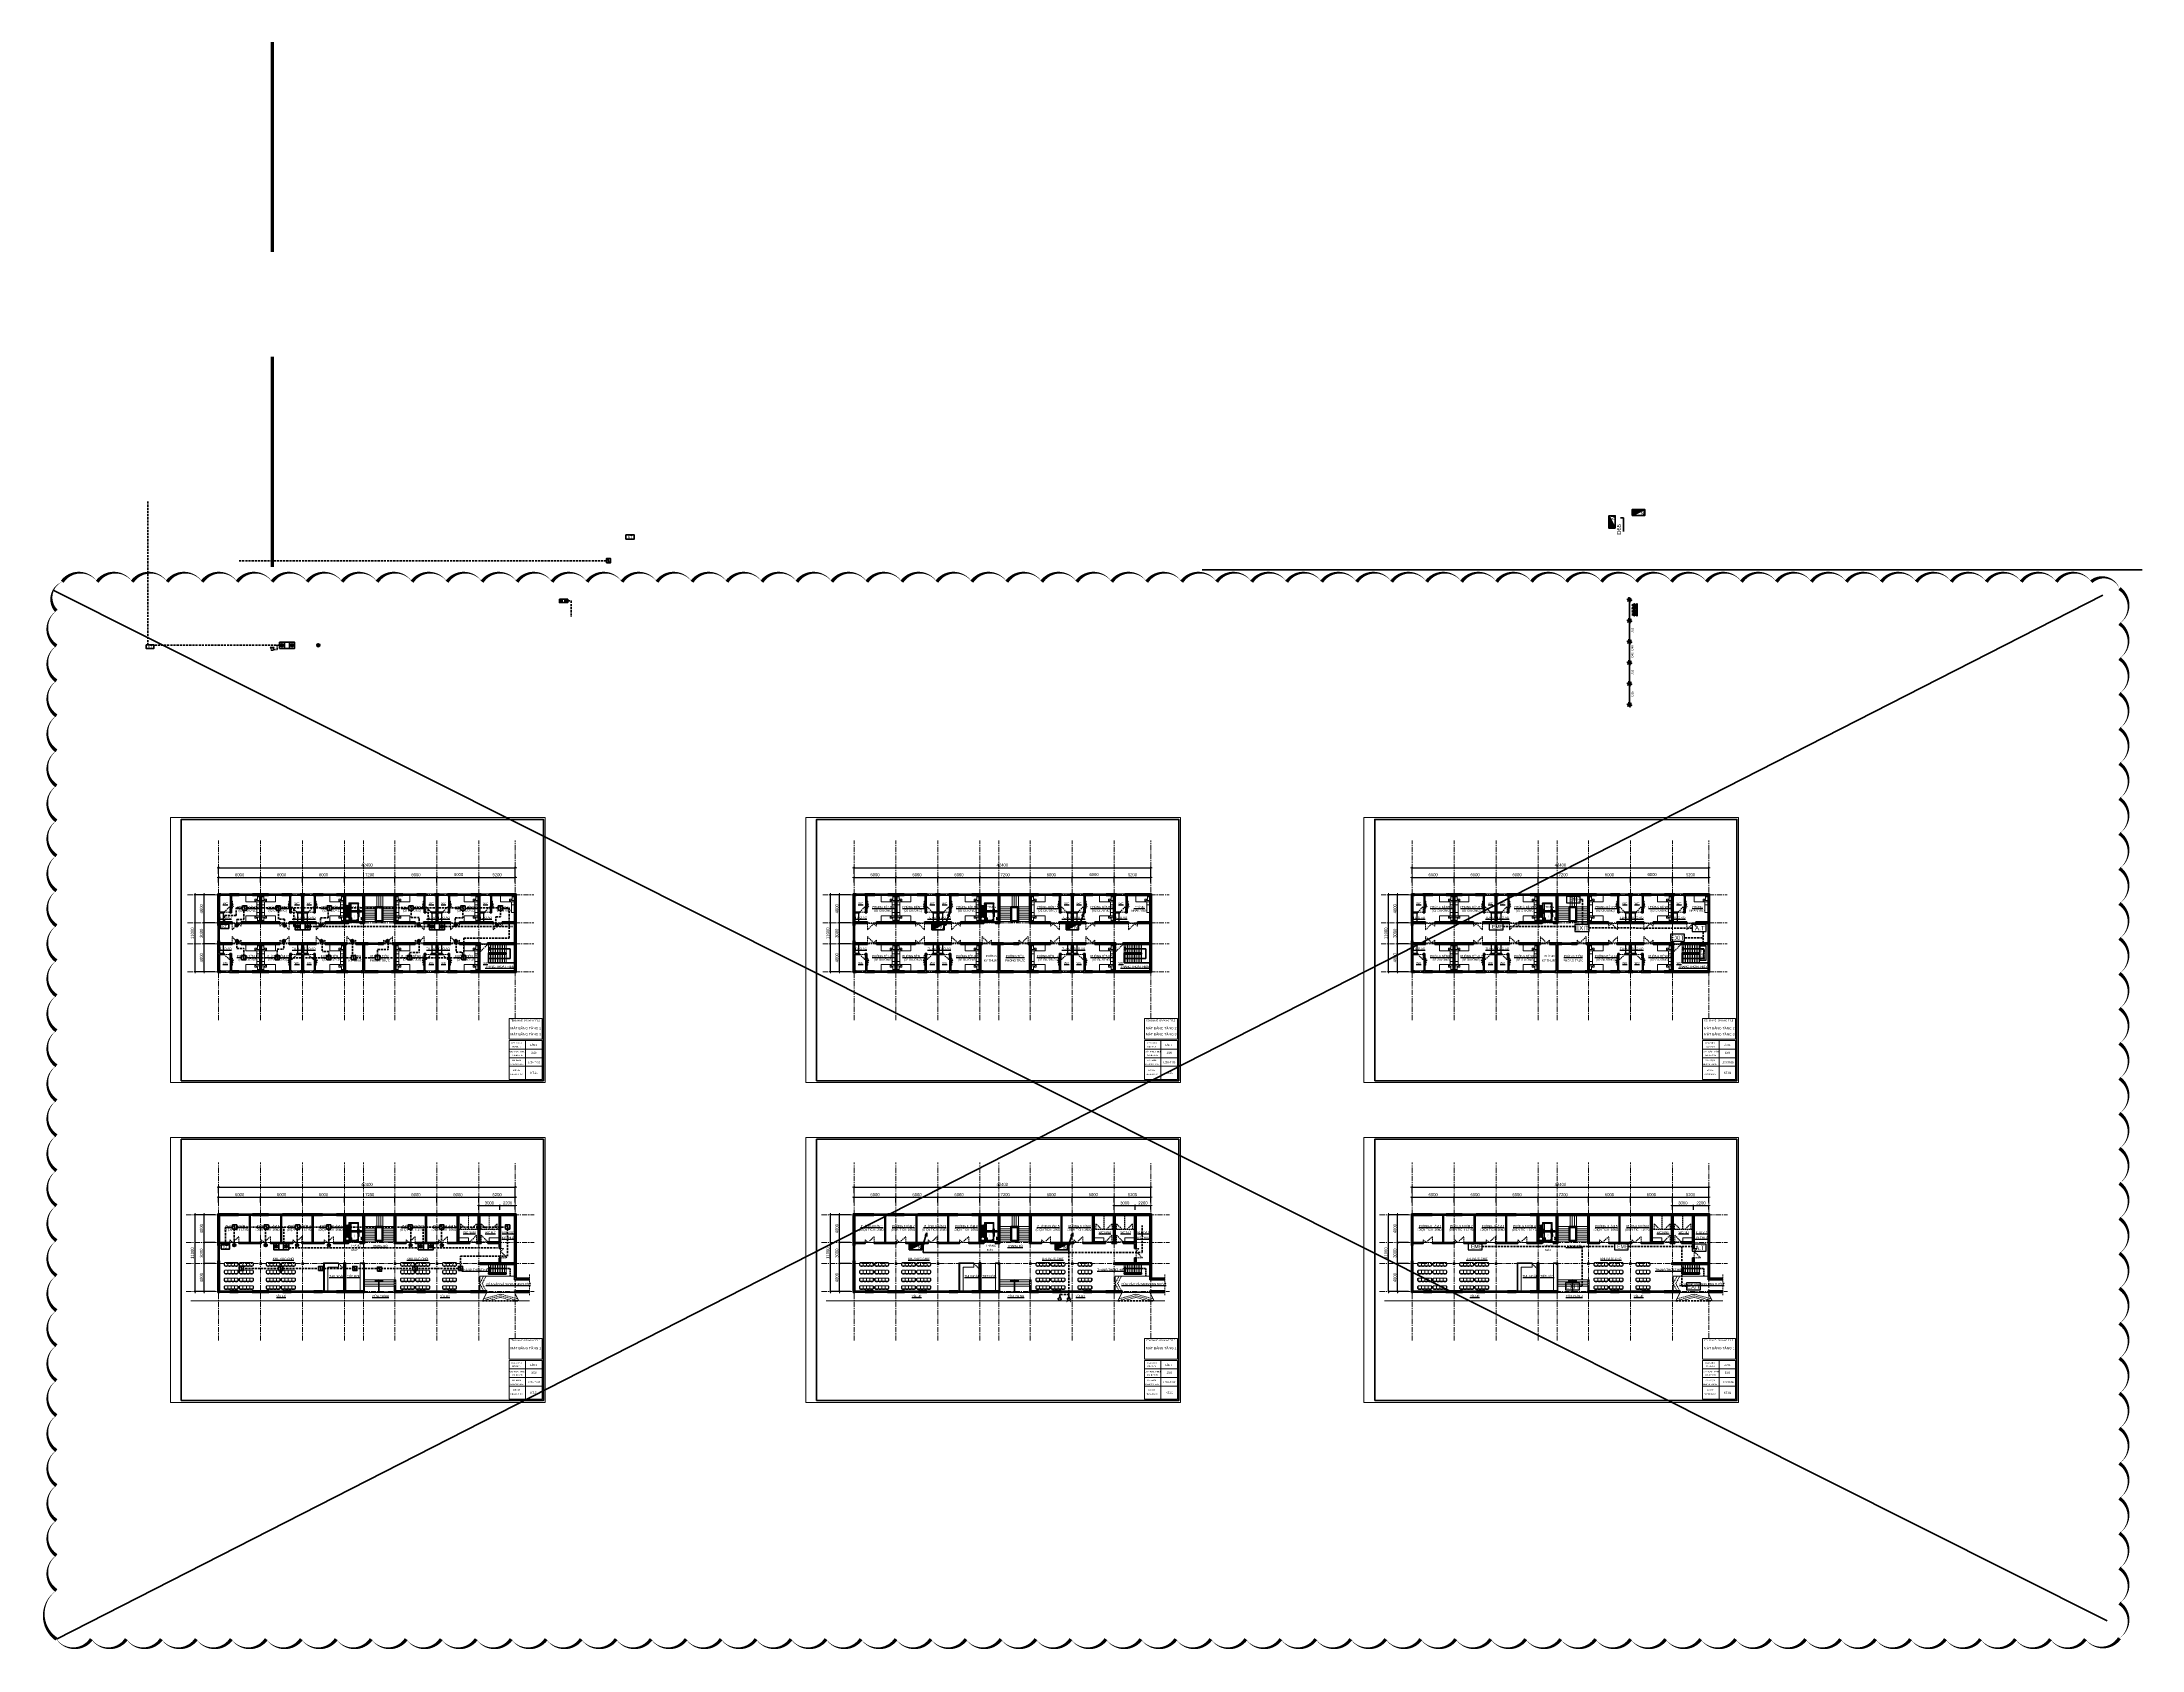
# Model space of a CAD drawing. Header units: millimetres. Extents: x 1109421 to 1726579, y -247837 to 144927.
# Drawn here: x 1114169 to 1414313, y -84877 to 144927 of the extents above; entities that cross this region are included whole.
import ezdxf
from ezdxf.enums import TextEntityAlignment as Align

# ---------------------------------------------------------------- set-up
doc = ezdxf.new("R2010")
doc.units = ezdxf.units.MM
doc.header["$LTSCALE"] = 600
doc.header["$MEASUREMENT"] = 0
doc.set_wipeout_variables(frame=1)
for name, pattern in [('00_Hidden', [2.4, 1.6, -0.8]), ('CENTER', [2, 1.25, -0.25, 0.25, -0.25]), ('CHU VA GHI CHU - Copy$0$HIDDEN', [0.375, 0.25, -0.125]), ('DASHED', [0.75, 0.5, -0.25]), ('HIDDEN', [0.375, 0.25, -0.125])]:
    doc.linetypes.add(name, pattern=pattern)
doc.layers.get('0').update_dxf_attribs({"lineweight": 0})
doc.layers.get('Defpoints').update_dxf_attribs({"lineweight": 0})
for name, color, linetype, lineweight in [('cat1', 30, 'Continuous', 50), ('cot', 40, 'Continuous', 13), ('dim', 144, 'Continuous', 13), ('HATCH-1', 250, 'Continuous', 9), ('Khungten_LCDI', 7, 'Continuous', 25), ('LC Net thay', 7, 'Continuous', 25), ('LC Text1', 3, 'Continuous', 20), ('LC Text2', 7, 'Continuous', 25), ('MH CHI TIET PHU', 30, 'Continuous', 35), ('Noi that', 35, 'Continuous', 9), ('Noi that T2', 159, 'CHU VA GHI CHU - Copy$0$HIDDEN', 9), ('noithat', 125, 'Continuous', 9), ('PCCC', 11, 'Continuous', 13), ('PCCC - BAOCHAY - THIETBI', 6, 'Continuous', 35), ('PCCC - CHUA CHAY - ONG D80', 30, 'Continuous', 35), ('PCCC - CHUACHAY - ONG D100', 2, 'Continuous', 35), ('PCCC - CHUACHAY - ONG D25', 11, 'Continuous', 35), ('PCCC - CHUACHAY - ONG D32', 7, 'Continuous', 35), ('PCCC - CHUACHAY - ONG D40', 6, 'Continuous', 35), ('PCCC - CHUACHAY - TEXT', 3, 'Continuous', 18), ('PCCC - CHUACHAY - THIETBI', 1, 'Continuous', 35), ('PCCC - EXIT - THIET BI', 5, 'Continuous', 30), ('PCCC-ATTOMAT', 3, 'Continuous', 30), ('PCCC-BAO CHAY - DAY', 3, 'DASHED', 35), ('PCCC-BAOCHAY-THIETBI', 6, 'Continuous', 35), ('PCCC-CHUACHAY-THIETBI', 1, 'Continuous', 35), ('thay1', 63, 'Continuous', 18), ('truc', 76, 'CENTER', 9)]:
    doc.layers.add(name, color=color, linetype=linetype, lineweight=lineweight)
doc.styles.add('chu theo TCVN', font='arial.ttf')
doc.styles.add('HOATBIF', font='hoatbif.shx', dxfattribs={"width": 0.8})
doc.styles.add('Khungten', font='VHAVAN.TTF', dxfattribs={"width": 0.9, "height": 5000})
doc.styles.add('T2', font='VHARIAL.TTF', dxfattribs={"width": 0.8})
doc.styles.add('Than may th7-8 - 110518$0$ARIAL', font='arial.ttf')
doc.styles.add('Title', font='VHBLACK.TTF')
doc.dimstyles.new('1-200', dxfattribs={"dimscale": 200, "dimtxt": 2.5, "dimasz": 0.35, "dimexe": 0.5, "dimexo": 0, "dimgap": 0.8, "dimtad": 1, "dimdec": 0, "dimzin": 0, "dimdsep": 46, "dimtxsty": 'HOATBIF', "dimblk1": 'DOT', "dimblk2": 'DOT', "dimsah": 1, "dimcen": -1, "dimdle": 1, "dimclrd": 256, "dimclre": 256, "dimclrt": 4, "dimadec": 3, "dimazin": 2, "dimtfac": 0.333333, "dimtdec": 0, "dimtix": 1, "dimtmove": 2, "dimatfit": 3, "dimldrblk": 'DOT', "dimfxl": 1, "dimtvp": 0.833333, "dimtolj": 1, "dimtzin": 0, "dimarcsym": 0})

# ---------------------------------------------------------------- blocks, each defined once
blk = doc.blocks.new('c330x450')
at = {"layer": 'cot', "ltscale": 2}
h = blk.add_hatch(color=256, dxfattribs=at)
h.dxf.hatch_style = 1
h.paths.add_polyline_path([(897343, 22412), (897563, 22412), (897563, 22632), (897343, 22632)])
blk.add_lwpolyline([(897343, 22412), (897563, 22412), (897563, 22632), (897343, 22632)], close=True, dxfattribs=at)
blk = doc.blocks.new('DOT')
at = {"layer": 'dim'}
for p, q in [((-3, 0), (3, 0)), ((-1, -1), (1, 1))]:
    blk.add_line(p, q, dxfattribs=at)
blk.add_lwpolyline([(0.5, 1), (-1, -0.5), (-0.5, -1), (1, 0.5)], close=True, dxfattribs=at)
blk = doc.blocks.new('*D416')
at = {"layer": 'Defpoints', "color": 0, "transparency": 16777216}
for p in [(1139414, 26069), (1181814, 26925), (1181814, 24800)]:
    blk.add_point(p, dxfattribs=at)
at = {"layer": 'dim', "lineweight": -2, "transparency": 16777216}
for p, q in [((1139414, 26069), (1139414, 27025)), ((1181814, 24800), (1181814, 27025)), ((1139484, 26925), (1181744, 26925))]:
    blk.add_line(p, q, dxfattribs=at)
at = {"layer": 'dim', "lineweight": -2, "transparency": 16777216, "xscale": 70, "yscale": 70, "zscale": 70, "rotation": 180}
blk.add_blockref('DOT', (1139414, 26925), dxfattribs=at)
at = {"layer": 'dim', "lineweight": -2, "transparency": 16777216, "xscale": 70, "yscale": 70, "zscale": 70}
blk.add_blockref('DOT', (1181814, 26925), dxfattribs=at)
at = {"layer": 'dim', "color": 4, "transparency": 16777216, "insert": (1160614, 27305), "char_height": 440, "attachment_point": 5, "style": 'HOATBIF'}
blk.add_mtext('\\A1;42400', dxfattribs=at)
blk = doc.blocks.new('_Dot')
at = {"color": 0, "linetype": 'ByBlock', "lineweight": -2}
blk.add_line((-0.5, 0), (-1, 0), dxfattribs=at)
at = {"color": 0, "linetype": 'ByBlock', "const_width": 0.5}
blk.add_lwpolyline([(-0.25, 0, 1), (0.25, 0, 1)], format="xyb", close=True, dxfattribs=at)
blk = doc.blocks.new('*D406')
at = {"layer": 'Defpoints', "color": 0, "transparency": 16777216}
for p in [(1139414, 24800), (1145414, 25539), (1145414, 24800)]:
    blk.add_point(p, dxfattribs=at)
at = {"layer": 'dim', "lineweight": -2, "transparency": 16777216}
for p, q in [((1139414, 24800), (1139414, 25639)), ((1139484, 25539), (1145344, 25539)), ((1145414, 24800), (1145414, 25639))]:
    blk.add_line(p, q, dxfattribs=at)
at = {"layer": 'dim', "lineweight": -2, "transparency": 16777216, "xscale": 70, "yscale": 70, "zscale": 70, "rotation": 180}
blk.add_blockref('DOT', (1139414, 25539), dxfattribs=at)
at = {"layer": 'dim', "lineweight": -2, "transparency": 16777216, "xscale": 70, "yscale": 70, "zscale": 70}
blk.add_blockref('DOT', (1145414, 25539), dxfattribs=at)
at = {"layer": 'dim', "color": 4, "transparency": 16777216, "insert": (1142414, 25919), "char_height": 440, "attachment_point": 5, "style": 'HOATBIF'}
blk.add_mtext('\\A1;6000', dxfattribs=at)
blk = doc.blocks.new('gg')
at = {"layer": 'Noi that'}
for p, q in [((-535, 710), (-900, 710)), ((-900, 710), (-535, 346)), ((-708, 29), (-708, 393)), ((-708, 393), (-583, 393)), ((-192, 29), (-708, 29)), ((-535, 346), (-535, 710)), ((0, 346), (-535, 346)), ((-192, 345), (-192, 29))]:
    blk.add_line(p, q, dxfattribs=at)
for points in [[(-1350, 450), (-1350, 0), (-900, 0), (-900, 450)], [(0, 2000), (0, 0), (-900, 0), (-900, 2000)]]:
    blk.add_lwpolyline(points, close=True, dxfattribs=at)
blk = doc.blocks.new('*D407')
at = {"layer": 'Defpoints', "color": 0, "transparency": 16777216}
for p in [(1145414, 24800), (1151414, 25539), (1151414, 24800)]:
    blk.add_point(p, dxfattribs=at)
at = {"layer": 'dim', "lineweight": -2, "transparency": 16777216}
for p, q in [((1145414, 24800), (1145414, 25639)), ((1145484, 25539), (1151344, 25539)), ((1151414, 24800), (1151414, 25639))]:
    blk.add_line(p, q, dxfattribs=at)
at = {"layer": 'dim', "lineweight": -2, "transparency": 16777216, "xscale": 70, "yscale": 70, "zscale": 70, "rotation": 180}
blk.add_blockref('DOT', (1145414, 25539), dxfattribs=at)
at = {"layer": 'dim', "lineweight": -2, "transparency": 16777216, "xscale": 70, "yscale": 70, "zscale": 70}
blk.add_blockref('DOT', (1151414, 25539), dxfattribs=at)
at = {"layer": 'dim', "color": 4, "transparency": 16777216, "insert": (1148414, 25919), "char_height": 440, "attachment_point": 5, "style": 'HOATBIF'}
blk.add_mtext('\\A1;6000', dxfattribs=at)
blk = doc.blocks.new('*D408')
at = {"layer": 'Defpoints', "color": 0, "transparency": 16777216}
for p in [(1151414, 24800), (1157414, 25539), (1157414, 24800)]:
    blk.add_point(p, dxfattribs=at)
at = {"layer": 'dim', "lineweight": -2, "transparency": 16777216}
for p, q in [((1151414, 24800), (1151414, 25639)), ((1151484, 25539), (1157344, 25539)), ((1157414, 24800), (1157414, 25639))]:
    blk.add_line(p, q, dxfattribs=at)
at = {"layer": 'dim', "lineweight": -2, "transparency": 16777216, "xscale": 70, "yscale": 70, "zscale": 70, "rotation": 180}
blk.add_blockref('DOT', (1151414, 25539), dxfattribs=at)
at = {"layer": 'dim', "lineweight": -2, "transparency": 16777216, "xscale": 70, "yscale": 70, "zscale": 70}
blk.add_blockref('DOT', (1157414, 25539), dxfattribs=at)
at = {"layer": 'dim', "color": 4, "transparency": 16777216, "insert": (1154414, 25919), "char_height": 440, "attachment_point": 5, "style": 'HOATBIF'}
blk.add_mtext('\\A1;6000', dxfattribs=at)
blk = doc.blocks.new('*D409')
at = {"layer": 'Defpoints', "color": 0, "transparency": 16777216}
for p in [(1157414, 24800), (1164614, 25539), (1164614, 24800)]:
    blk.add_point(p, dxfattribs=at)
at = {"layer": 'dim', "lineweight": -2, "transparency": 16777216}
for p, q in [((1157414, 24800), (1157414, 25639)), ((1157484, 25539), (1164544, 25539)), ((1164614, 24800), (1164614, 25639))]:
    blk.add_line(p, q, dxfattribs=at)
at = {"layer": 'dim', "lineweight": -2, "transparency": 16777216, "xscale": 70, "yscale": 70, "zscale": 70, "rotation": 180}
blk.add_blockref('DOT', (1157414, 25539), dxfattribs=at)
at = {"layer": 'dim', "lineweight": -2, "transparency": 16777216, "xscale": 70, "yscale": 70, "zscale": 70}
blk.add_blockref('DOT', (1164614, 25539), dxfattribs=at)
at = {"layer": 'dim', "color": 4, "transparency": 16777216, "insert": (1161014, 25919), "char_height": 440, "attachment_point": 5, "style": 'HOATBIF'}
blk.add_mtext('\\A1;7200', dxfattribs=at)
blk = doc.blocks.new('*D410')
at = {"layer": 'Defpoints', "color": 0, "transparency": 16777216}
for p in [(1164614, 24800), (1170614, 25539), (1170614, 24800)]:
    blk.add_point(p, dxfattribs=at)
at = {"layer": 'dim', "lineweight": -2, "transparency": 16777216}
for p, q in [((1164614, 24800), (1164614, 25639)), ((1164684, 25539), (1170544, 25539)), ((1170614, 24800), (1170614, 25639))]:
    blk.add_line(p, q, dxfattribs=at)
at = {"layer": 'dim', "lineweight": -2, "transparency": 16777216, "xscale": 70, "yscale": 70, "zscale": 70, "rotation": 180}
blk.add_blockref('DOT', (1164614, 25539), dxfattribs=at)
at = {"layer": 'dim', "lineweight": -2, "transparency": 16777216, "xscale": 70, "yscale": 70, "zscale": 70}
blk.add_blockref('DOT', (1170614, 25539), dxfattribs=at)
at = {"layer": 'dim', "color": 4, "transparency": 16777216, "insert": (1167614, 25919), "char_height": 440, "attachment_point": 5, "style": 'HOATBIF'}
blk.add_mtext('\\A1;6000', dxfattribs=at)
blk = doc.blocks.new('*D411')
at = {"layer": 'Defpoints', "color": 0, "transparency": 16777216}
for p in [(1170614, 24800), (1176614, 25539), (1176614, 24800)]:
    blk.add_point(p, dxfattribs=at)
at = {"layer": 'dim', "lineweight": -2, "transparency": 16777216}
for p, q in [((1170614, 24800), (1170614, 25639)), ((1170684, 25539), (1176544, 25539)), ((1176614, 24800), (1176614, 25639))]:
    blk.add_line(p, q, dxfattribs=at)
at = {"layer": 'dim', "lineweight": -2, "transparency": 16777216, "xscale": 70, "yscale": 70, "zscale": 70, "rotation": 180}
blk.add_blockref('DOT', (1170614, 25539), dxfattribs=at)
at = {"layer": 'dim', "lineweight": -2, "transparency": 16777216, "xscale": 70, "yscale": 70, "zscale": 70}
blk.add_blockref('DOT', (1176614, 25539), dxfattribs=at)
at = {"layer": 'dim', "color": 4, "transparency": 16777216, "insert": (1173714, 25949), "char_height": 440, "attachment_point": 5, "style": 'HOATBIF'}
blk.add_mtext('\\A1;6000', dxfattribs=at)
blk = doc.blocks.new('*D412')
at = {"layer": 'Defpoints', "color": 0, "transparency": 16777216}
for p in [(1176614, 24800), (1181814, 25539), (1181814, 24800)]:
    blk.add_point(p, dxfattribs=at)
at = {"layer": 'dim', "lineweight": -2, "transparency": 16777216}
for p, q in [((1176614, 24800), (1176614, 25639)), ((1176684, 25539), (1181744, 25539)), ((1181814, 24800), (1181814, 25639))]:
    blk.add_line(p, q, dxfattribs=at)
at = {"layer": 'dim', "lineweight": -2, "transparency": 16777216, "xscale": 70, "yscale": 70, "zscale": 70, "rotation": 180}
blk.add_blockref('DOT', (1176614, 25539), dxfattribs=at)
at = {"layer": 'dim', "lineweight": -2, "transparency": 16777216, "xscale": 70, "yscale": 70, "zscale": 70}
blk.add_blockref('DOT', (1181814, 25539), dxfattribs=at)
at = {"layer": 'dim', "color": 4, "transparency": 16777216, "insert": (1179214, 25919), "char_height": 440, "attachment_point": 5, "style": 'HOATBIF'}
blk.add_mtext('\\A1;5200', dxfattribs=at)
blk = doc.blocks.new('d1300')
at = {"layer": 'Noi that', "linetype": '00_Hidden', "ltscale": 0.2}
for p, q in [((897802, 20687), (897802, 21087)), ((897802, 21087), (898202, 20687)), ((898202, 20687), (899102, 21587)), ((899102, 20687), (899102, 21587)), ((897802, 20687), (899102, 20687))]:
    blk.add_line(p, q, dxfattribs=at)
blk = doc.blocks.new('tm1')
at = {"layer": 'HATCH-1', "color": 250}
for p, q in [((6, 1815), (383, 1815)), ((6, 1735), (383, 1735)), ((8, 2444), (8, 2299)), ((14, 2444), (8, 2444)), ((8, 2299), (14, 2299)), ((8, 741), (8, 596)), ((14, 741), (8, 741)), ((8, 596), (14, 596)), ((14, 2299), (14, 2444)), ((49, 2444), (14, 2444)), ((14, 2444), (14, 2299)), ((14, 2299), (39, 2299)), ((14, 596), (14, 741)), ((39, 741), (14, 741)), ((14, 741), (14, 596)), ((14, 596), (49, 596)), ((123, 132), (23, 132)), ((23, 132), (23, 95)), ((24, 131), (123, 131)), ((24, 96), (24, 131)), ((39, 2299), (64, 2324)), ((64, 716), (39, 741)), ((304, 2372), (49, 2444)), ((49, 596), (304, 667)), ((676, 255), (52, 255)), ((52, 255), (52, 170)), ((152, 250), (52, 250)), ((52, 250), (52, 213)), ((52, 213), (152, 213)), ((152, 208), (52, 208)), ((52, 208), (52, 171)), ((52, 171), (152, 171)), ((52, 170), (463, 170)), ((53, 249), (152, 249)), ((53, 214), (53, 249)), ((152, 214), (53, 214)), ((53, 207), (152, 207)), ((53, 172), (53, 207)), ((152, 172), (53, 172)), ((64, 2324), (181, 2324)), ((181, 716), (64, 716)), ((463, 140), (98, 140)), ((98, 140), (98, 50)), ((98, 50), (1798, 50)), ((106, 1305), (383, 1305)), ((123, 131), (123, 132)), ((152, 249), (152, 250)), ((152, 213), (152, 214)), ((152, 207), (152, 208)), ((152, 171), (152, 172)), ((189, 1634), (166, 1634)), ((166, 1634), (166, 1405)), ((166, 1405), (189, 1405)), ((446, 2372), (181, 2372)), ((181, 2372), (181, 2307)), ((181, 2307), (181, 2304)), ((446, 2307), (181, 2307)), ((181, 2304), (443, 2304)), ((381, 1225), (181, 1225)), ((443, 736), (181, 736)), ((181, 736), (181, 733)), ((181, 733), (181, 667)), ((181, 733), (446, 733)), ((181, 667), (446, 667)), ((376, 2220), (186, 2220)), ((186, 2220), (186, 2150)), ((186, 2150), (189, 2150)), ((186, 890), (186, 820)), ((189, 890), (186, 890)), ((186, 820), (376, 820)), ((189, 2217), (373, 2217)), ((189, 2150), (189, 2217)), ((373, 2217), (189, 2217)), ((189, 2217), (189, 1848)), ((189, 1848), (189, 1842)), ((373, 1848), (189, 1848)), ((189, 1842), (189, 1707)), ((373, 1842), (189, 1842)), ((189, 1842), (373, 1842)), ((189, 1707), (189, 1701)), ((373, 1707), (189, 1707)), ((189, 1707), (373, 1707)), ((189, 1701), (189, 1338)), ((189, 1701), (373, 1701)), ((373, 1338), (189, 1338)), ((189, 1338), (189, 1332)), ((189, 1332), (373, 1332)), ((373, 1332), (189, 1332)), ((189, 1332), (189, 1197)), ((189, 1197), (373, 1197)), ((373, 1197), (189, 1197)), ((189, 1197), (189, 1191)), ((189, 1191), (189, 823)), ((189, 1191), (373, 1191)), ((189, 823), (189, 890)), ((373, 823), (189, 823)), ((189, 823), (373, 823)), ((211, 1835), (206, 1835)), ((206, 1835), (206, 1795)), ((206, 1795), (211, 1795)), ((211, 1755), (206, 1755)), ((206, 1755), (206, 1715)), ((206, 1715), (211, 1715)), ((211, 1325), (206, 1325)), ((206, 1325), (206, 1285)), ((206, 1285), (211, 1285)), ((211, 1245), (206, 1245)), ((206, 1245), (206, 1205)), ((206, 1205), (211, 1205)), ((228, 1835), (211, 1835)), ((211, 1795), (228, 1795)), ((228, 1755), (211, 1755)), ((211, 1715), (228, 1715)), ((228, 1325), (211, 1325)), ((211, 1285), (228, 1285)), ((228, 1245), (211, 1245)), ((211, 1205), (228, 1205)), ((214, 2259), (214, 2220)), ((273, 2259), (214, 2259)), ((214, 2220), (271, 2220)), ((271, 819), (214, 819)), ((214, 819), (214, 780)), ((214, 780), (273, 780)), ((252, 1835), (228, 1835)), ((228, 1795), (252, 1795)), ((252, 1755), (228, 1755)), ((228, 1715), (252, 1715)), ((252, 1325), (228, 1325)), ((228, 1285), (252, 1285)), ((252, 1245), (228, 1245)), ((228, 1205), (252, 1205)), ((236, 2304), (236, 2296)), ((325, 2304), (236, 2304)), ((236, 2296), (273, 2296)), ((273, 744), (236, 744)), ((236, 744), (236, 736)), ((236, 736), (325, 736)), ((246, 1534), (243, 1520)), ((243, 1520), (246, 1506)), ((254, 1547), (246, 1534)), ((246, 1506), (254, 1493)), ((281, 1835), (252, 1835)), ((252, 1795), (281, 1795)), ((281, 1755), (252, 1755)), ((252, 1715), (281, 1715)), ((281, 1325), (252, 1325)), ((252, 1285), (281, 1285)), ((281, 1245), (252, 1245)), ((252, 1205), (281, 1205)), ((266, 1555), (254, 1547)), ((254, 1493), (266, 1485)), ((273, 2261), (256, 2261)), ((256, 2261), (256, 2259)), ((256, 780), (256, 779)), ((256, 779), (273, 779)), ((281, 1557), (266, 1555)), ((266, 1485), (281, 1482)), ((269, 1837), (268, 1837)), ((268, 1837), (268, 1835)), ((268, 1795), (268, 1755)), ((268, 1715), (268, 1712)), ((268, 1712), (269, 1712)), ((269, 1330), (268, 1330)), ((268, 1330), (268, 1327)), ((269, 1327), (268, 1327)), ((268, 1327), (268, 1325)), ((268, 1285), (268, 1245)), ((268, 1205), (268, 1202)), ((268, 1202), (269, 1202)), ((272, 1837), (269, 1837)), ((269, 1712), (272, 1712)), ((272, 1330), (269, 1330)), ((271, 1327), (269, 1327)), ((269, 1202), (271, 1202)), ((271, 2220), (271, 2249)), ((271, 2249), (273, 2249)), ((271, 2222), (276, 2222)), ((276, 1327), (271, 1327)), ((271, 1202), (276, 1202)), ((271, 790), (271, 819)), ((276, 818), (271, 818)), ((273, 790), (271, 790)), ((276, 1837), (272, 1837)), ((272, 1712), (276, 1712)), ((276, 1330), (272, 1330)), ((273, 2296), (273, 2242)), ((273, 2259), (273, 2261)), ((273, 2242), (289, 2242)), ((289, 798), (273, 798)), ((273, 798), (273, 744)), ((273, 779), (273, 780)), ((286, 2242), (276, 2242)), ((276, 2222), (276, 2242)), ((276, 2237), (286, 2237)), ((286, 2237), (276, 2237)), ((276, 2227), (286, 2227)), ((281, 1837), (276, 1837)), ((276, 1712), (281, 1712)), ((281, 1330), (276, 1330)), ((281, 1327), (276, 1327)), ((276, 1202), (281, 1202)), ((276, 798), (276, 818)), ((286, 813), (276, 813)), ((286, 803), (276, 803)), ((276, 803), (286, 803)), ((276, 798), (286, 798)), ((281, 2423), (281, 617)), ((281, 1955), (281, 2035)), ((281, 1515), (281, 1955)), ((285, 1837), (281, 1837)), ((309, 1835), (281, 1835)), ((281, 1795), (309, 1795)), ((309, 1755), (281, 1755)), ((281, 1715), (309, 1715)), ((281, 1712), (285, 1712)), ((295, 1555), (281, 1557)), ((281, 1482), (295, 1485)), ((281, 1185), (281, 1425)), ((285, 1330), (281, 1330)), ((286, 1327), (281, 1327)), ((309, 1325), (281, 1325)), ((281, 1285), (309, 1285)), ((309, 1245), (281, 1245)), ((281, 1205), (309, 1205)), ((281, 1202), (286, 1202)), ((281, 1105), (281, 1185)), ((290, 1837), (285, 1837)), ((285, 1712), (290, 1712)), ((290, 1330), (285, 1330)), ((286, 2242), (286, 2222)), ((286, 2222), (291, 2222)), ((290, 1327), (286, 1327)), ((286, 1202), (290, 1202)), ((286, 818), (286, 798)), ((291, 818), (286, 818)), ((289, 2242), (289, 2296)), ((289, 2296), (325, 2296)), ((306, 2261), (289, 2261)), ((289, 2261), (289, 2259)), ((348, 2259), (289, 2259)), ((289, 2249), (291, 2249)), ((289, 744), (289, 798)), ((291, 790), (289, 790)), ((289, 780), (348, 780)), ((289, 780), (289, 779)), ((289, 779), (306, 779)), ((325, 744), (289, 744)), ((292, 1837), (290, 1837)), ((290, 1712), (292, 1712)), ((292, 1330), (290, 1330)), ((293, 1327), (290, 1327)), ((290, 1202), (293, 1202)), ((291, 2249), (291, 2220)), ((291, 2220), (348, 2220)), ((348, 819), (291, 819)), ((291, 819), (291, 790)), ((293, 1837), (292, 1837)), ((292, 1712), (293, 1712)), ((293, 1330), (292, 1330)), ((293, 1835), (293, 1837)), ((293, 1755), (293, 1795)), ((293, 1712), (293, 1715)), ((293, 1327), (293, 1330)), ((294, 1327), (293, 1327)), ((293, 1202), (294, 1202)), ((294, 1325), (294, 1327)), ((294, 1245), (294, 1285)), ((294, 1202), (294, 1205)), ((307, 1547), (295, 1555)), ((295, 1485), (307, 1493)), ((306, 2259), (306, 2261)), ((306, 779), (306, 780)), ((315, 1534), (307, 1547)), ((307, 1493), (315, 1506)), ((334, 1835), (309, 1835)), ((309, 1795), (334, 1795)), ((334, 1755), (309, 1755)), ((309, 1715), (334, 1715)), ((334, 1325), (309, 1325)), ((309, 1285), (334, 1285)), ((334, 1245), (309, 1245)), ((309, 1205), (334, 1205)), ((318, 1520), (315, 1534)), ((315, 1506), (318, 1520)), ((325, 2296), (325, 2304)), ((325, 736), (325, 744)), ((327, 1520), (2061, 1520)), ((350, 1835), (334, 1835)), ((334, 1795), (350, 1795)), ((350, 1755), (334, 1755)), ((334, 1715), (350, 1715)), ((350, 1325), (334, 1325)), ((334, 1285), (350, 1285)), ((350, 1245), (334, 1245)), ((334, 1205), (350, 1205)), ((348, 2220), (348, 2259)), ((348, 780), (348, 819)), ((356, 1835), (350, 1835)), ((350, 1795), (356, 1795)), ((356, 1755), (350, 1755)), ((350, 1715), (356, 1715)), ((356, 1325), (350, 1325)), ((350, 1285), (356, 1285)), ((356, 1245), (350, 1245)), ((350, 1205), (356, 1205)), ((356, 1795), (356, 1835)), ((356, 1715), (356, 1755)), ((356, 1285), (356, 1325)), ((356, 1205), (356, 1245)), ((369, 2419), (369, 2418)), ((447, 2419), (369, 2419)), ((369, 2418), (446, 2418)), ((446, 622), (369, 622)), ((369, 622), (369, 621)), ((369, 621), (447, 621)), ((373, 2217), (373, 2150)), ((373, 1848), (373, 2217)), ((373, 2150), (376, 2150)), ((373, 1842), (373, 1848)), ((373, 1707), (373, 1842)), ((373, 1701), (373, 1707)), ((373, 1338), (373, 1701)), ((395, 1634), (373, 1634)), ((373, 1405), (395, 1405)), ((373, 1332), (373, 1338)), ((373, 1197), (373, 1332)), ((373, 1191), (373, 1197)), ((373, 823), (373, 1191)), ((373, 890), (373, 823)), ((376, 890), (373, 890)), ((376, 2150), (376, 2220)), ((376, 820), (376, 890)), ((383, 1815), (733, 1815)), ((383, 1735), (733, 1735)), ((733, 1305), (383, 1305)), ((383, 1225), (733, 1225)), ((395, 1405), (395, 1634)), ((401, 2304), (401, 736)), ((406, 736), (406, 2304)), ((418, 1382), (418, 1381)), ((441, 1382), (418, 1382)), ((418, 1381), (418, 1379)), ((418, 1379), (418, 1376)), ((418, 1376), (418, 1372)), ((418, 1372), (418, 1368)), ((418, 1368), (418, 1365)), ((418, 1365), (418, 1363)), ((418, 1363), (418, 1362)), ((418, 1362), (441, 1362)), ((441, 1685), (441, 1624)), ((445, 1685), (441, 1685)), ((441, 1624), (512, 1624)), ((441, 1415), (441, 1355)), ((512, 1415), (441, 1415)), ((441, 1355), (445, 1355)), ((443, 2304), (443, 2257)), ((443, 2257), (446, 2257)), ((446, 783), (443, 783)), ((443, 783), (443, 736)), ((445, 1628), (445, 1685)), ((516, 1628), (445, 1628)), ((445, 1355), (445, 1411)), ((445, 1411), (516, 1411)), ((463, 1382), (445, 1382)), ((445, 1362), (463, 1362)), ((446, 2418), (446, 1628)), ((446, 2307), (446, 2372)), ((446, 2257), (446, 2307)), ((446, 1628), (446, 2257)), ((446, 1415), (446, 1624)), ((446, 1624), (446, 1564)), ((446, 1564), (447, 1564)), ((454, 1564), (446, 1564)), ((446, 1564), (446, 1475)), ((447, 1475), (446, 1475)), ((446, 1475), (446, 1415)), ((446, 1475), (454, 1475)), ((446, 1382), (446, 1411)), ((446, 1411), (446, 1382)), ((446, 783), (446, 1362)), ((446, 1362), (446, 622)), ((446, 733), (446, 783)), ((446, 667), (446, 733)), ((447, 1628), (447, 2419)), ((447, 1564), (447, 1624)), ((447, 1415), (447, 1475)), ((447, 1382), (447, 1411)), ((447, 621), (447, 1362)), ((454, 1528), (454, 1564)), ((483, 1528), (454, 1528)), ((454, 1512), (483, 1512)), ((454, 1475), (454, 1512)), ((463, 169), (460, 155)), ((460, 155), (463, 141)), ((463, 1650), (463, 1610)), ((615, 1650), (463, 1650)), ((463, 1610), (615, 1610)), ((463, 1430), (463, 1390)), ((615, 1430), (463, 1430)), ((463, 1390), (615, 1390)), ((463, 1390), (463, 1324)), ((463, 1324), (468, 1324)), ((471, 182), (463, 169)), ((463, 141), (471, 128)), ((468, 1324), (468, 1390)), ((593, 1382), (468, 1382)), ((468, 1362), (593, 1362)), ((483, 190), (471, 182)), ((471, 128), (483, 120)), ((483, 2634), (483, 2614)), ((558, 2634), (483, 2634)), ((483, 2614), (558, 2614)), ((488, 1835), (483, 1835)), ((483, 1835), (483, 1795)), ((483, 1795), (488, 1795)), ((488, 1755), (483, 1755)), ((483, 1755), (483, 1715)), ((483, 1715), (488, 1715)), ((490, 1572), (483, 1572)), ((483, 1572), (483, 1467)), ((483, 1467), (490, 1467)), ((488, 1325), (483, 1325)), ((483, 1325), (483, 1285)), ((483, 1285), (488, 1285)), ((488, 1245), (483, 1245)), ((483, 1245), (483, 1205)), ((483, 1205), (488, 1205)), ((498, 192), (483, 190)), ((483, 120), (498, 117)), ((498, 1835), (488, 1835)), ((488, 1795), (498, 1795)), ((498, 1755), (488, 1755)), ((488, 1715), (498, 1715)), ((498, 1325), (488, 1325)), ((488, 1285), (498, 1285)), ((498, 1245), (488, 1245)), ((488, 1205), (498, 1205)), ((490, 1587), (490, 1453)), ((529, 1587), (490, 1587)), ((490, 1453), (529, 1453)), ((545, 1660), (493, 1660)), ((493, 1660), (493, 1650)), ((493, 1610), (493, 1587)), ((493, 1453), (493, 1430)), ((493, 1390), (493, 1382)), ((545, 1848), (498, 1848)), ((498, 1848), (498, 1701)), ((498, 1701), (545, 1701)), ((545, 1338), (498, 1338)), ((498, 1338), (498, 1191)), ((498, 1191), (545, 1191)), ((512, 190), (498, 192)), ((498, 117), (512, 120)), ((500, 1510), (500, 1530)), ((500, 1530), (529, 1530)), ((529, 1510), (500, 1510)), ((508, 1528), (528, 1528)), ((508, 1512), (508, 1528)), ((528, 1512), (508, 1512)), ((512, 1624), (512, 1587)), ((512, 1528), (512, 1512)), ((512, 1453), (512, 1415)), ((524, 182), (512, 190)), ((512, 120), (524, 128)), ((513, 2755), (513, 255)), ((1883, 2755), (513, 2755)), ((513, 255), (1883, 255)), ((516, 1587), (516, 1628)), ((516, 1512), (516, 1528)), ((516, 1411), (516, 1453)), ((547, 2699), (522, 2699)), ((522, 2699), (522, 2634)), ((547, 2699), (522, 2699)), ((522, 2699), (522, 2634)), ((522, 2614), (522, 2474)), ((522, 2614), (522, 2474)), ((522, 2474), (547, 2474)), ((522, 2474), (547, 2474)), ((547, 566), (522, 566)), ((522, 566), (522, 341)), ((522, 341), (547, 341)), ((523, 1610), (523, 1587)), ((523, 1528), (523, 1512)), ((523, 1453), (523, 1430)), ((532, 169), (524, 182)), ((524, 128), (532, 141)), ((528, 1528), (528, 1530)), ((528, 1510), (528, 1512)), ((529, 1530), (529, 1587)), ((529, 1453), (529, 1510)), ((530, 2727), (530, 2702)), ((755, 2727), (530, 2727)), ((530, 2727), (530, 2702)), ((755, 2727), (530, 2727)), ((530, 2702), (530, 2699)), ((615, 2702), (530, 2702)), ((530, 2702), (615, 2702)), ((530, 2702), (530, 2699)), ((615, 2702), (530, 2702)), ((530, 2702), (615, 2702)), ((530, 2699), (615, 2699)), ((530, 2699), (615, 2699)), ((558, 341), (530, 341)), ((530, 341), (530, 338)), ((530, 338), (558, 338)), ((558, 338), (530, 338)), ((530, 338), (530, 313)), ((530, 313), (558, 313)), ((532, 170), (1881, 170)), ((535, 155), (532, 169)), ((532, 141), (535, 155)), ((1848, 140), (532, 140)), ((545, 2474), (545, 1650)), ((545, 1610), (545, 1430)), ((545, 1390), (545, 1382)), ((545, 1362), (545, 566)), ((550, 2699), (547, 2699)), ((547, 2699), (547, 2634)), ((547, 2634), (547, 2699)), ((550, 2699), (547, 2699)), ((547, 2699), (547, 2634)), ((547, 2634), (547, 2699)), ((547, 2614), (547, 2474)), ((547, 2474), (547, 2614)), ((547, 2614), (547, 2474)), ((547, 2474), (547, 2614)), ((547, 2474), (550, 2474)), ((547, 2474), (550, 2474)), ((550, 566), (547, 566)), ((547, 566), (547, 341)), ((547, 341), (547, 566)), ((547, 341), (550, 341)), ((548, 1650), (548, 2474)), ((548, 1430), (548, 1610)), ((548, 1382), (548, 1390)), ((548, 566), (548, 1362)), ((550, 2699), (550, 2634)), ((615, 2699), (550, 2699)), ((550, 2699), (550, 2634)), ((615, 2699), (550, 2699)), ((550, 2634), (550, 2699)), ((550, 2634), (550, 2699)), ((550, 2634), (615, 2634)), ((550, 2634), (615, 2634)), ((550, 2474), (550, 2614)), ((550, 2474), (550, 2614)), ((550, 341), (550, 566)), ((550, 406), (550, 341)), ((615, 406), (550, 406)), ((550, 341), (615, 341)), ((558, 2634), (558, 2604)), ((785, 2634), (558, 2634)), ((558, 2604), (785, 2604)), ((558, 1855), (558, 1935)), ((558, 1615), (558, 1855)), ((558, 1425), (558, 1185)), ((558, 1105), (558, 1185)), ((558, 341), (558, 311)), ((785, 341), (558, 341)), ((558, 311), (785, 311)), ((593, 1390), (593, 1324)), ((593, 1324), (598, 1324)), ((598, 1324), (598, 1390)), ((635, 2720), (615, 2720)), ((615, 2720), (615, 2634)), ((615, 2634), (615, 2699)), ((615, 2634), (615, 2699)), ((615, 2604), (615, 341)), ((615, 341), (615, 406)), ((635, 2634), (635, 2720)), ((755, 2702), (635, 2702)), ((635, 2702), (755, 2702)), ((755, 2702), (635, 2702)), ((635, 2702), (755, 2702)), ((635, 2699), (755, 2699)), ((635, 2699), (755, 2699)), ((635, 341), (635, 2604)), ((785, 1650), (635, 1650)), ((635, 1610), (785, 1610)), ((785, 1430), (635, 1430)), ((635, 1390), (785, 1390)), ((651, 25), (648, 25)), ((648, 25), (648, 0)), ((651, 3), (651, 25)), ((695, 17), (651, 17)), ((651, 17), (695, 17)), ((695, 17), (651, 17)), ((695, 3), (651, 3)), ((1305, 250), (668, 250)), ((668, 250), (668, 213)), ((668, 241), (1305, 241)), ((668, 231), (1305, 231)), ((668, 222), (1305, 222)), ((668, 213), (1305, 213)), ((1305, 90), (668, 90)), ((668, 90), (668, 53)), ((668, 81), (1305, 81)), ((668, 71), (1305, 71)), ((668, 62), (1305, 62)), ((668, 53), (1305, 53)), ((695, 255), (676, 255)), ((676, 255), (676, 252)), ((676, 252), (698, 252)), ((698, 50), (678, 50)), ((678, 50), (678, 47)), ((678, 47), (695, 47)), ((785, 586), (695, 586)), ((695, 586), (695, 341)), ((695, 311), (695, 255)), ((695, 311), (695, 280)), ((695, 280), (940, 280)), ((695, 47), (695, 3)), ((698, 252), (698, 280)), ((698, 253), (1798, 253)), ((698, 50), (698, 0)), ((698, 0), (698, 50)), ((755, 2702), (755, 2727)), ((755, 2702), (755, 2727)), ((1640, 2723), (755, 2723)), ((755, 2720), (1640, 2720)), ((755, 2699), (755, 2702)), ((755, 2699), (755, 2702)), ((805, 2720), (785, 2720)), ((785, 2720), (785, 320)), ((785, 2604), (785, 2634)), ((785, 311), (785, 341)), ((785, 320), (805, 320)), ((805, 320), (805, 2720)), ((1760, 2634), (805, 2634)), ((805, 2614), (1760, 2614)), ((1760, 1650), (805, 1650)), ((805, 1610), (1760, 1610)), ((1760, 1430), (805, 1430)), ((805, 1390), (1760, 1390)), ((940, 586), (805, 586)), ((940, 280), (940, 586)), ((1094, 1610), (1094, 1430)), ((1118, 1600), (1118, 1440)), ((1378, 1600), (1118, 1600)), ((1378, 1440), (1118, 1440)), ((1118, 1440), (1118, 1430)), ((1118, 1440), (1378, 1440)), ((1131, 1592), (1130, 1591)), ((1130, 1591), (1130, 1590)), ((1130, 1590), (1130, 1589)), ((1130, 1589), (1131, 1588)), ((1131, 1452), (1130, 1451)), ((1130, 1451), (1130, 1450)), ((1130, 1450), (1130, 1449)), ((1130, 1449), (1131, 1448)), ((1132, 1592), (1131, 1592)), ((1131, 1588), (1132, 1588)), ((1132, 1452), (1131, 1452)), ((1131, 1448), (1132, 1448)), ((1133, 1592), (1132, 1592)), ((1132, 1588), (1133, 1587)), ((1133, 1452), (1132, 1452)), ((1132, 1448), (1133, 1447)), ((1134, 1592), (1133, 1592)), ((1133, 1587), (1134, 1588)), ((1134, 1452), (1133, 1452)), ((1133, 1447), (1134, 1448)), ((1135, 1591), (1134, 1592)), ((1134, 1592), (1134, 1592)), ((1134, 1588), (1135, 1589)), ((1134, 1588), (1134, 1588)), ((1135, 1451), (1134, 1452)), ((1134, 1452), (1134, 1452)), ((1134, 1448), (1135, 1449)), ((1134, 1448), (1134, 1448)), ((1135, 1590), (1135, 1591)), ((1135, 1589), (1135, 1590)), ((1135, 1450), (1135, 1451)), ((1135, 1449), (1135, 1450)), ((1213, 1534), (1210, 1520)), ((1210, 1520), (1213, 1506)), ((1221, 1547), (1213, 1534)), ((1213, 1506), (1221, 1493)), ((1233, 1555), (1221, 1547)), ((1221, 1493), (1233, 1485)), ((1248, 1557), (1233, 1555)), ((1233, 1485), (1248, 1482)), ((1262, 1555), (1248, 1557)), ((1248, 1482), (1262, 1485)), ((1274, 1547), (1262, 1555)), ((1262, 1485), (1274, 1493)), ((1282, 1534), (1274, 1547)), ((1274, 1493), (1282, 1506)), ((1813, 208), (1275, 208)), ((1275, 208), (1275, 171)), ((1275, 199), (1813, 199)), ((1275, 189), (1813, 189)), ((1275, 180), (1813, 180)), ((1275, 171), (1813, 171)), ((1813, 132), (1275, 132)), ((1275, 132), (1275, 95)), ((1275, 123), (1813, 123)), ((1275, 113), (1813, 113)), ((1275, 104), (1813, 104)), ((1275, 95), (1813, 95)), ((1285, 1520), (1282, 1534)), ((1282, 1506), (1285, 1520)), ((1305, 213), (1305, 250)), ((1305, 53), (1305, 90)), ((1361, 1592), (1360, 1591)), ((1360, 1591), (1360, 1590)), ((1360, 1590), (1360, 1589)), ((1360, 1589), (1361, 1588)), ((1361, 1452), (1360, 1451)), ((1360, 1451), (1360, 1450)), ((1360, 1450), (1360, 1449)), ((1360, 1449), (1361, 1448)), ((1362, 1592), (1361, 1592)), ((1361, 1588), (1362, 1588)), ((1362, 1452), (1361, 1452)), ((1361, 1448), (1362, 1448)), ((1363, 1592), (1362, 1592)), ((1362, 1588), (1363, 1587)), ((1363, 1452), (1362, 1452)), ((1362, 1448), (1363, 1447)), ((1364, 1592), (1363, 1592)), ((1363, 1587), (1364, 1588)), ((1364, 1452), (1363, 1452)), ((1363, 1447), (1364, 1448)), ((1365, 1591), (1364, 1592)), ((1364, 1592), (1364, 1592)), ((1364, 1588), (1365, 1589)), ((1364, 1588), (1364, 1588)), ((1365, 1451), (1364, 1452)), ((1364, 1452), (1364, 1452)), ((1364, 1448), (1365, 1449)), ((1364, 1448), (1364, 1448)), ((1365, 1590), (1365, 1591)), ((1365, 1589), (1365, 1590)), ((1365, 1450), (1365, 1451)), ((1365, 1449), (1365, 1450)), ((1378, 1440), (1378, 1600)), ((1378, 1430), (1378, 1440)), ((1402, 1430), (1402, 1610)), ((1640, 2727), (1640, 2702)), ((1865, 2727), (1640, 2727)), ((1640, 2727), (1640, 2702)), ((1865, 2727), (1640, 2727)), ((1640, 2702), (1640, 2699)), ((1760, 2702), (1640, 2702)), ((1640, 2702), (1760, 2702)), ((1640, 2702), (1640, 2699)), ((1760, 2702), (1640, 2702)), ((1640, 2702), (1760, 2702)), ((1640, 2699), (1760, 2699)), ((1640, 2699), (1760, 2699)), ((1760, 341), (1640, 341)), ((1640, 341), (1640, 338)), ((1640, 338), (1760, 338)), ((1760, 338), (1640, 338)), ((1640, 338), (1640, 313)), ((1640, 313), (1865, 313)), ((1663, 1815), (2013, 1815)), ((1663, 1735), (2013, 1735)), ((2013, 1305), (1663, 1305)), ((1663, 1225), (2013, 1225)), ((1780, 2720), (1760, 2720)), ((1760, 2720), (1760, 320)), ((1760, 320), (1780, 320)), ((1780, 320), (1780, 2720)), ((1865, 2702), (1780, 2702)), ((1780, 2702), (1865, 2702)), ((1865, 2702), (1780, 2702)), ((1780, 2702), (1865, 2702)), ((1780, 2699), (1780, 2634)), ((1845, 2699), (1780, 2699)), ((1780, 2699), (1865, 2699)), ((1780, 2699), (1780, 2634)), ((1845, 2699), (1780, 2699)), ((1780, 2699), (1865, 2699)), ((1780, 2634), (1845, 2634)), ((1913, 2634), (1780, 2634)), ((1780, 2634), (1845, 2634)), ((1780, 2614), (1913, 2614)), ((1933, 1650), (1780, 1650)), ((1780, 1610), (1933, 1610)), ((1933, 1430), (1780, 1430)), ((1780, 1390), (1933, 1390)), ((1780, 406), (1780, 341)), ((1845, 406), (1780, 406)), ((1780, 341), (1845, 341)), ((1865, 341), (1780, 341)), ((1780, 338), (1865, 338)), ((1865, 338), (1780, 338)), ((1798, 313), (1798, 222)), ((1798, 222), (1820, 222)), ((1798, 88), (1798, 0)), ((1820, 88), (1798, 88)), ((1798, 0), (1798, 50)), ((1801, 225), (1801, 313)), ((1881, 255), (1801, 255)), ((1823, 225), (1801, 225)), ((1801, 3), (1801, 85)), ((1801, 85), (1823, 85)), ((1801, 50), (1848, 50)), ((1845, 17), (1801, 17)), ((1801, 17), (1845, 17)), ((1845, 17), (1801, 17)), ((1845, 3), (1801, 3)), ((1813, 171), (1813, 208)), ((1813, 95), (1813, 132)), ((1820, 222), (1820, 172)), ((1820, 172), (1841, 172)), ((1838, 138), (1820, 138)), ((1820, 138), (1820, 88)), ((1848, 920), (1823, 920)), ((1823, 920), (1823, 670)), ((1848, 920), (1823, 920)), ((1823, 920), (1823, 670)), ((1823, 670), (1848, 670)), ((1823, 670), (1848, 670)), ((1823, 175), (1823, 225)), ((1841, 175), (1823, 175)), ((1823, 135), (1838, 135)), ((1823, 85), (1823, 135)), ((1826, 917), (1848, 917)), ((1826, 673), (1826, 917)), ((1848, 673), (1826, 673)), ((1838, 1855), (1838, 1935)), ((1838, 1615), (1838, 1855)), ((1838, 1425), (1838, 1185)), ((1838, 1105), (1838, 1185)), ((1838, 135), (1838, 138)), ((1841, 172), (1841, 175)), ((1845, 2634), (1845, 2699)), ((1848, 2699), (1845, 2699)), ((1845, 2699), (1845, 2634)), ((1845, 2634), (1845, 2699)), ((1848, 2699), (1845, 2699)), ((1845, 2699), (1845, 2634)), ((1845, 2614), (1845, 2474)), ((1845, 2614), (1845, 2474)), ((1845, 2474), (1848, 2474)), ((1845, 2474), (1848, 2474)), ((1848, 566), (1845, 566)), ((1845, 566), (1845, 341)), ((1845, 341), (1845, 406)), ((1845, 341), (1848, 341)), ((1848, 25), (1845, 25)), ((1845, 25), (1845, 3)), ((1848, 2634), (1848, 2699)), ((1873, 2699), (1848, 2699)), ((1848, 2699), (1848, 2634)), ((1848, 2634), (1848, 2699)), ((1873, 2699), (1848, 2699)), ((1848, 2699), (1848, 2634)), ((1848, 2474), (1848, 2614)), ((1848, 2614), (1848, 2474)), ((1848, 2474), (1848, 2614)), ((1848, 2614), (1848, 2474)), ((1848, 2474), (1848, 1650)), ((1848, 2474), (1873, 2474)), ((1848, 2474), (1873, 2474)), ((1848, 1610), (1848, 1430)), ((1848, 1390), (1848, 566)), ((1848, 917), (1848, 920)), ((1848, 670), (1848, 673)), ((1848, 341), (1848, 566)), ((1873, 566), (1848, 566)), ((1848, 566), (1848, 341)), ((1848, 341), (1873, 341)), ((1848, 50), (1848, 140)), ((1848, 83), (1848, 87)), ((1848, 87), (1848, 87)), ((1848, 83), (1848, 83)), ((1848, 0), (1848, 25)), ((1851, 1650), (1851, 2474)), ((1898, 1848), (1851, 1848)), ((1851, 1701), (1898, 1701)), ((1903, 1660), (1851, 1660)), ((1851, 1430), (1851, 1610)), ((1851, 566), (1851, 1390)), ((1851, 1380), (1903, 1380)), ((1898, 1338), (1851, 1338)), ((1851, 1191), (1898, 1191)), ((1888, 920), (1851, 920)), ((1851, 670), (1888, 670)), ((1865, 2702), (1865, 2727)), ((1865, 2702), (1865, 2727)), ((1865, 2699), (1865, 2702)), ((1865, 2699), (1865, 2702)), ((1865, 338), (1865, 341)), ((1865, 313), (1865, 338)), ((1866, 1587), (1866, 1530)), ((1905, 1587), (1866, 1587)), ((1866, 1530), (1874, 1530)), ((1866, 1510), (1866, 1453)), ((1874, 1510), (1866, 1510)), ((1866, 1453), (1905, 1453)), ((1868, 1530), (1868, 1528)), ((1868, 1528), (1874, 1528)), ((1874, 1512), (1868, 1512)), ((1868, 1512), (1868, 1510)), ((1875, 1534), (1872, 1520)), ((1872, 1520), (1875, 1506)), ((1873, 2634), (1873, 2699)), ((1873, 2634), (1873, 2699)), ((1873, 2474), (1873, 2614)), ((1873, 2474), (1873, 2614)), ((1873, 1587), (1873, 1610)), ((1873, 1523), (1873, 1528)), ((1873, 1512), (1873, 1517)), ((1873, 1430), (1873, 1453)), ((1873, 341), (1873, 566)), ((1883, 1547), (1875, 1534)), ((1875, 1506), (1883, 1493)), ((1951, 1628), (1880, 1628)), ((1880, 1628), (1880, 1587)), ((1880, 1453), (1880, 1411)), ((1880, 1411), (1951, 1411)), ((1881, 170), (1881, 255)), ((1883, 255), (1883, 2755)), ((1895, 1555), (1883, 1547)), ((1883, 1493), (1895, 1485)), ((1884, 1624), (1955, 1624)), ((1884, 1587), (1884, 1624)), ((1884, 1415), (1884, 1453)), ((1955, 1415), (1884, 1415)), ((1888, 670), (1888, 920)), ((1910, 1557), (1895, 1555)), ((1895, 1485), (1910, 1482)), ((1898, 1701), (1898, 1848)), ((1907, 1835), (1898, 1835)), ((1898, 1795), (1907, 1795)), ((1907, 1755), (1898, 1755)), ((1898, 1715), (1907, 1715)), ((1898, 1191), (1898, 1338)), ((1907, 1325), (1898, 1325)), ((1898, 1285), (1907, 1285)), ((1907, 1245), (1898, 1245)), ((1898, 1205), (1907, 1205)), ((1903, 1650), (1903, 1660)), ((1903, 1587), (1903, 1610)), ((1903, 1430), (1903, 1453)), ((1903, 1380), (1903, 1390)), ((1905, 1557), (1905, 1587)), ((1913, 1572), (1905, 1572)), ((1905, 1453), (1905, 1483)), ((1905, 1467), (1913, 1467)), ((1913, 1835), (1907, 1835)), ((1907, 1795), (1913, 1795)), ((1913, 1755), (1907, 1755)), ((1907, 1715), (1913, 1715)), ((1913, 1325), (1907, 1325)), ((1907, 1285), (1913, 1285)), ((1913, 1245), (1907, 1245)), ((1907, 1205), (1913, 1205)), ((1924, 1555), (1910, 1557)), ((1910, 1482), (1924, 1485)), ((1913, 2614), (1913, 2634)), ((1913, 1795), (1913, 1835)), ((1913, 1715), (1913, 1755)), ((1913, 1557), (1913, 1572)), ((1913, 1467), (1913, 1483)), ((1951, 1380), (1913, 1380)), ((1913, 1380), (1913, 1050)), ((1913, 1285), (1913, 1325)), ((1913, 1205), (1913, 1245)), ((1913, 1050), (1963, 1050)), ((1936, 1547), (1924, 1555)), ((1924, 1485), (1936, 1493)), ((1933, 1610), (1933, 1650)), ((1933, 1390), (1933, 1430)), ((1935, 1363), (1934, 1362)), ((1934, 1362), (1934, 1360)), ((1934, 1360), (1934, 1358)), ((1934, 1358), (1935, 1357)), ((1935, 1163), (1934, 1162)), ((1934, 1162), (1934, 1160)), ((1934, 1160), (1934, 1158)), ((1934, 1158), (1935, 1157)), ((1936, 1364), (1935, 1363)), ((1935, 1357), (1936, 1356)), ((1936, 1164), (1935, 1163)), ((1935, 1157), (1936, 1156)), ((1944, 1534), (1936, 1547)), ((1936, 1493), (1944, 1506)), ((1938, 1364), (1936, 1364)), ((1936, 1356), (1938, 1356)), ((1938, 1164), (1936, 1164)), ((1936, 1156), (1938, 1156)), ((1939, 1364), (1938, 1364)), ((1938, 1356), (1939, 1356)), ((1939, 1164), (1938, 1164)), ((1938, 1156), (1939, 1156)), ((1940, 1363), (1939, 1364)), ((1939, 1356), (1940, 1357)), ((1940, 1163), (1939, 1164)), ((1939, 1156), (1940, 1157)), ((1975, 1048), (1939, 1048)), ((1939, 1048), (1939, 748)), ((1939, 748), (1975, 748)), ((1941, 1362), (1940, 1363)), ((1940, 1357), (1941, 1358)), ((1941, 1162), (1940, 1163)), ((1940, 1157), (1941, 1158)), ((1942, 1360), (1941, 1362)), ((1941, 1358), (1942, 1360)), ((1942, 1160), (1941, 1162)), ((1941, 1158), (1942, 1160)), ((1950, 1564), (1942, 1564)), ((1942, 1564), (1942, 1538)), ((1942, 1502), (1942, 1475)), ((1942, 1475), (1950, 1475)), ((1947, 1520), (1944, 1534)), ((1944, 1506), (1947, 1520)), ((1951, 1632), (1950, 1632)), ((1950, 1632), (1950, 1628)), ((1950, 1624), (1950, 1415)), ((1950, 1475), (1950, 1564)), ((1950, 1411), (1950, 1407)), ((1950, 1407), (1951, 1407)), ((1950, 1407), (1950, 1390)), ((1950, 1390), (1951, 1390)), ((1951, 1390), (1950, 1390)), ((1950, 1390), (1950, 1380)), ((1955, 1685), (1951, 1685)), ((1951, 1685), (1951, 1628)), ((1951, 1411), (1951, 1355)), ((1951, 1355), (1955, 1355)), ((1955, 1624), (1955, 1685)), ((1956, 1632), (1955, 1632)), ((1955, 1355), (1955, 1415)), ((1955, 1407), (1956, 1407)), ((1955, 1390), (1970, 1390)), ((1970, 1390), (1955, 1390)), ((1963, 1380), (1955, 1380)), ((2146, 1632), (1956, 1632)), ((1956, 1632), (1956, 1407)), ((1956, 1407), (1956, 1632)), ((1956, 1407), (2146, 1407)), ((1963, 1050), (1963, 1380)), ((1963, 1360), (1970, 1360)), ((1970, 1390), (1970, 1407)), ((1970, 1360), (1970, 1390)), ((1975, 748), (1975, 1048)), ((2300, 1632), (2146, 1632)), ((2146, 1407), (2146, 1632)), ((2146, 1407), (2300, 1407)), ((2210, 661), (2210, 658)), ((2300, 661), (2210, 661)), ((2210, 658), (2297, 658)), ((2210, 295), (2210, 292)), ((2297, 295), (2210, 295)), ((2210, 292), (2300, 292)), ((2295, 652), (2240, 652)), ((2240, 652), (2240, 632)), ((2240, 632), (2295, 632)), ((2295, 322), (2240, 322)), ((2240, 322), (2240, 302)), ((2240, 302), (2295, 302)), ((2290, 632), (2264, 632)), ((2264, 632), (2264, 322)), ((2264, 322), (2290, 322)), ((2290, 322), (2290, 632)), ((2295, 632), (2295, 652)), ((2295, 302), (2295, 322)), ((2297, 658), (2297, 295)), ((2300, 1407), (2300, 1632)), ((2300, 292), (2300, 661)), ((648, 0), (698, 0)), ((673, 0), (673, -149)), ((1868, -63), (673, -63)), ((698, 0), (1798, 0)), ((1798, 0), (1848, 0)), ((1823, 0), (1823, -149))]:
    blk.add_line(p, q, dxfattribs=at)
at = {"layer": 'Noi that T2', "insert": (1329, 834), "char_height": 100, "width": 1705.87, "attachment_point": 8, "rotation": 90, "style": 'Than may th7-8 - 110518$0$ARIAL'}
blk.add_mtext('carbin ', dxfattribs=at)
blk = doc.blocks.new('fgfgfgfff')
at = {"layer": 'Noi that', "linetype": '00_Hidden', "ltscale": 0.2}
for p, q in [((898302, 20787), (899102, 21587)), ((899102, 20787), (899102, 21587)), ((898302, 20787), (899102, 20787))]:
    blk.add_line(p, q, dxfattribs=at)
blk = doc.blocks.new('dđfdđ')
at = {"layer": 'Noi that', "linetype": '00_Hidden', "ltscale": 0.2}
for p, q in [((899079, 22200), (899251, 21927)), ((899251, 21927), (899121, 21758))]:
    blk.add_line(p, q, dxfattribs=at)
blk.add_lwpolyline([(899251, 21427), (899321, 21427), (899321, 22427), (899251, 22427)], close=True, dxfattribs=at)
blk = doc.blocks.new('*D413')
at = {"layer": 'Defpoints', "color": 0, "transparency": 16777216}
for p in [(1137333, -29663), (1138895, -29663), (1138895, -33663)]:
    blk.add_point(p, dxfattribs=at)
at = {"layer": 'dim', "lineweight": -2, "transparency": 16777216}
for p, q in [((1138895, -29663), (1137233, -29663)), ((1137333, -33593), (1137333, -29733)), ((1138895, -33663), (1137233, -33663))]:
    blk.add_line(p, q, dxfattribs=at)
at = {"layer": 'dim', "lineweight": -2, "transparency": 16777216, "xscale": 70, "yscale": 70, "zscale": 70}
for p, rotation in [((1137333, -29663), 90), ((1137333, -33663), 270)]:
    blk.add_blockref('DOT', p, dxfattribs=dict(at, rotation=rotation))
at = {"layer": 'dim', "color": 4, "transparency": 16777216, "insert": (1136953, -31663), "char_height": 440, "attachment_point": 5, "rotation": 90, "style": 'HOATBIF'}
blk.add_mtext('\\A1;4000', dxfattribs=at)
blk = doc.blocks.new('*D414')
at = {"layer": 'Defpoints', "color": 0, "transparency": 16777216}
for p in [(1137333, -26663), (1138895, -26663), (1138895, -29663)]:
    blk.add_point(p, dxfattribs=at)
at = {"layer": 'dim', "lineweight": -2, "transparency": 16777216}
for p, q in [((1138895, -26663), (1137233, -26663)), ((1137333, -29593), (1137333, -26733)), ((1138895, -29663), (1137233, -29663))]:
    blk.add_line(p, q, dxfattribs=at)
at = {"layer": 'dim', "lineweight": -2, "transparency": 16777216, "xscale": 70, "yscale": 70, "zscale": 70}
for p, rotation in [((1137333, -26663), 90), ((1137333, -29663), 270)]:
    blk.add_blockref('DOT', p, dxfattribs=dict(at, rotation=rotation))
at = {"layer": 'dim', "color": 4, "transparency": 16777216, "insert": (1136953, -28163), "char_height": 440, "attachment_point": 5, "rotation": 90, "style": 'HOATBIF'}
blk.add_mtext('\\A1;3000', dxfattribs=at)
blk = doc.blocks.new('*D415')
at = {"layer": 'Defpoints', "color": 0, "transparency": 16777216}
for p in [(1137333, -22663), (1138895, -22663), (1138895, -26663)]:
    blk.add_point(p, dxfattribs=at)
at = {"layer": 'dim', "lineweight": -2, "transparency": 16777216}
for p, q in [((1138895, -22663), (1137233, -22663)), ((1137333, -26593), (1137333, -22733)), ((1138895, -26663), (1137233, -26663))]:
    blk.add_line(p, q, dxfattribs=at)
at = {"layer": 'dim', "lineweight": -2, "transparency": 16777216, "xscale": 70, "yscale": 70, "zscale": 70}
for p, rotation in [((1137333, -22663), 90), ((1137333, -26663), 270)]:
    blk.add_blockref('DOT', p, dxfattribs=dict(at, rotation=rotation))
at = {"layer": 'dim', "color": 4, "transparency": 16777216, "insert": (1136953, -24663), "char_height": 440, "attachment_point": 5, "rotation": 90, "style": 'HOATBIF'}
blk.add_mtext('\\A1;4000', dxfattribs=at)
blk = doc.blocks.new('*D417')
at = {"layer": 'Defpoints', "color": 0, "transparency": 16777216}
for p in [(1139414, -19574), (1181814, -18717), (1181814, -20843)]:
    blk.add_point(p, dxfattribs=at)
at = {"layer": 'dim', "lineweight": -2, "transparency": 16777216}
for p, q in [((1139414, -19574), (1139414, -18617)), ((1139484, -18717), (1181744, -18717)), ((1181814, -20843), (1181814, -18617))]:
    blk.add_line(p, q, dxfattribs=at)
at = {"layer": 'dim', "lineweight": -2, "transparency": 16777216, "xscale": 70, "yscale": 70, "zscale": 70, "rotation": 180}
blk.add_blockref('DOT', (1139414, -18717), dxfattribs=at)
at = {"layer": 'dim', "lineweight": -2, "transparency": 16777216, "xscale": 70, "yscale": 70, "zscale": 70}
blk.add_blockref('DOT', (1181814, -18717), dxfattribs=at)
at = {"layer": 'dim', "color": 4, "transparency": 16777216, "insert": (1160614, -18337), "char_height": 440, "attachment_point": 5, "style": 'HOATBIF'}
blk.add_mtext('\\A1;42400', dxfattribs=at)
blk = doc.blocks.new('*D418')
at = {"layer": 'Defpoints', "color": 0, "transparency": 16777216}
for p in [(1139414, -20922), (1145414, -20182), (1145414, -20922)]:
    blk.add_point(p, dxfattribs=at)
at = {"layer": 'dim', "lineweight": -2, "transparency": 16777216}
for p, q in [((1139414, -20922), (1139414, -20082)), ((1139484, -20182), (1145344, -20182)), ((1145414, -20922), (1145414, -20082))]:
    blk.add_line(p, q, dxfattribs=at)
at = {"layer": 'dim', "lineweight": -2, "transparency": 16777216, "xscale": 70, "yscale": 70, "zscale": 70, "rotation": 180}
blk.add_blockref('DOT', (1139414, -20182), dxfattribs=at)
at = {"layer": 'dim', "lineweight": -2, "transparency": 16777216, "xscale": 70, "yscale": 70, "zscale": 70}
blk.add_blockref('DOT', (1145414, -20182), dxfattribs=at)
at = {"layer": 'dim', "color": 4, "transparency": 16777216, "insert": (1142414, -19802), "char_height": 440, "attachment_point": 5, "style": 'HOATBIF'}
blk.add_mtext('\\A1;6000', dxfattribs=at)
blk = doc.blocks.new('*D419')
at = {"layer": 'Defpoints', "color": 0, "transparency": 16777216}
for p in [(1145414, -20922), (1151414, -20182), (1151414, -20922)]:
    blk.add_point(p, dxfattribs=at)
at = {"layer": 'dim', "lineweight": -2, "transparency": 16777216}
for p, q in [((1145414, -20922), (1145414, -20082)), ((1145484, -20182), (1151344, -20182)), ((1151414, -20922), (1151414, -20082))]:
    blk.add_line(p, q, dxfattribs=at)
at = {"layer": 'dim', "lineweight": -2, "transparency": 16777216, "xscale": 70, "yscale": 70, "zscale": 70, "rotation": 180}
blk.add_blockref('DOT', (1145414, -20182), dxfattribs=at)
at = {"layer": 'dim', "lineweight": -2, "transparency": 16777216, "xscale": 70, "yscale": 70, "zscale": 70}
blk.add_blockref('DOT', (1151414, -20182), dxfattribs=at)
at = {"layer": 'dim', "color": 4, "transparency": 16777216, "insert": (1148414, -19802), "char_height": 440, "attachment_point": 5, "style": 'HOATBIF'}
blk.add_mtext('\\A1;6000', dxfattribs=at)
blk = doc.blocks.new('*D420')
at = {"layer": 'Defpoints', "color": 0, "transparency": 16777216}
for p in [(1151414, -20922), (1157414, -20182), (1157414, -20922)]:
    blk.add_point(p, dxfattribs=at)
at = {"layer": 'dim', "lineweight": -2, "transparency": 16777216}
for p, q in [((1151414, -20922), (1151414, -20082)), ((1151484, -20182), (1157344, -20182)), ((1157414, -20922), (1157414, -20082))]:
    blk.add_line(p, q, dxfattribs=at)
at = {"layer": 'dim', "lineweight": -2, "transparency": 16777216, "xscale": 70, "yscale": 70, "zscale": 70, "rotation": 180}
blk.add_blockref('DOT', (1151414, -20182), dxfattribs=at)
at = {"layer": 'dim', "lineweight": -2, "transparency": 16777216, "xscale": 70, "yscale": 70, "zscale": 70}
blk.add_blockref('DOT', (1157414, -20182), dxfattribs=at)
at = {"layer": 'dim', "color": 4, "transparency": 16777216, "insert": (1154414, -19802), "char_height": 440, "attachment_point": 5, "style": 'HOATBIF'}
blk.add_mtext('\\A1;6000', dxfattribs=at)
blk = doc.blocks.new('*D421')
at = {"layer": 'Defpoints', "color": 0, "transparency": 16777216}
for p in [(1157414, -20922), (1164614, -20182), (1164614, -20922)]:
    blk.add_point(p, dxfattribs=at)
at = {"layer": 'dim', "lineweight": -2, "transparency": 16777216}
for p, q in [((1157414, -20922), (1157414, -20082)), ((1157484, -20182), (1164544, -20182)), ((1164614, -20922), (1164614, -20082))]:
    blk.add_line(p, q, dxfattribs=at)
at = {"layer": 'dim', "lineweight": -2, "transparency": 16777216, "xscale": 70, "yscale": 70, "zscale": 70, "rotation": 180}
blk.add_blockref('DOT', (1157414, -20182), dxfattribs=at)
at = {"layer": 'dim', "lineweight": -2, "transparency": 16777216, "xscale": 70, "yscale": 70, "zscale": 70}
blk.add_blockref('DOT', (1164614, -20182), dxfattribs=at)
at = {"layer": 'dim', "color": 4, "transparency": 16777216, "insert": (1161014, -19802), "char_height": 440, "attachment_point": 5, "style": 'HOATBIF'}
blk.add_mtext('\\A1;7200', dxfattribs=at)
blk = doc.blocks.new('*D422')
at = {"layer": 'Defpoints', "color": 0, "transparency": 16777216}
for p in [(1164614, -20922), (1170614, -20182), (1170614, -20922)]:
    blk.add_point(p, dxfattribs=at)
at = {"layer": 'dim', "lineweight": -2, "transparency": 16777216}
for p, q in [((1164614, -20922), (1164614, -20082)), ((1164684, -20182), (1170544, -20182)), ((1170614, -20922), (1170614, -20082))]:
    blk.add_line(p, q, dxfattribs=at)
at = {"layer": 'dim', "lineweight": -2, "transparency": 16777216, "xscale": 70, "yscale": 70, "zscale": 70, "rotation": 180}
blk.add_blockref('DOT', (1164614, -20182), dxfattribs=at)
at = {"layer": 'dim', "lineweight": -2, "transparency": 16777216, "xscale": 70, "yscale": 70, "zscale": 70}
blk.add_blockref('DOT', (1170614, -20182), dxfattribs=at)
at = {"layer": 'dim', "color": 4, "transparency": 16777216, "insert": (1167614, -19802), "char_height": 440, "attachment_point": 5, "style": 'HOATBIF'}
blk.add_mtext('\\A1;6000', dxfattribs=at)
blk = doc.blocks.new('*D423')
at = {"layer": 'Defpoints', "color": 0, "transparency": 16777216}
for p in [(1170614, -20922), (1176614, -20182), (1176614, -20922)]:
    blk.add_point(p, dxfattribs=at)
at = {"layer": 'dim', "lineweight": -2, "transparency": 16777216}
for p, q in [((1170614, -20922), (1170614, -20082)), ((1170684, -20182), (1176544, -20182)), ((1176614, -20922), (1176614, -20082))]:
    blk.add_line(p, q, dxfattribs=at)
at = {"layer": 'dim', "lineweight": -2, "transparency": 16777216, "xscale": 70, "yscale": 70, "zscale": 70, "rotation": 180}
blk.add_blockref('DOT', (1170614, -20182), dxfattribs=at)
at = {"layer": 'dim', "lineweight": -2, "transparency": 16777216, "xscale": 70, "yscale": 70, "zscale": 70}
blk.add_blockref('DOT', (1176614, -20182), dxfattribs=at)
at = {"layer": 'dim', "color": 4, "transparency": 16777216, "insert": (1173614, -19802), "char_height": 440, "attachment_point": 5, "style": 'HOATBIF'}
blk.add_mtext('\\A1;6000', dxfattribs=at)
blk = doc.blocks.new('*D424')
at = {"layer": 'Defpoints', "color": 0, "transparency": 16777216}
for p in [(1176614, -20922), (1181814, -20182), (1181814, -20922)]:
    blk.add_point(p, dxfattribs=at)
at = {"layer": 'dim', "lineweight": -2, "transparency": 16777216}
for p, q in [((1176614, -20922), (1176614, -20082)), ((1176684, -20182), (1181744, -20182)), ((1181814, -20922), (1181814, -20082))]:
    blk.add_line(p, q, dxfattribs=at)
at = {"layer": 'dim', "lineweight": -2, "transparency": 16777216, "xscale": 70, "yscale": 70, "zscale": 70, "rotation": 180}
blk.add_blockref('DOT', (1176614, -20182), dxfattribs=at)
at = {"layer": 'dim', "lineweight": -2, "transparency": 16777216, "xscale": 70, "yscale": 70, "zscale": 70}
blk.add_blockref('DOT', (1181814, -20182), dxfattribs=at)
at = {"layer": 'dim', "color": 4, "transparency": 16777216, "insert": (1179214, -19802), "char_height": 440, "attachment_point": 5, "style": 'HOATBIF'}
blk.add_mtext('\\A1;5200', dxfattribs=at)
blk = doc.blocks.new('*D425')
at = {"layer": 'Defpoints', "color": 0, "transparency": 16777216}
for p in [(1136041, -22663), (1138895, -22663), (1138895, -33663)]:
    blk.add_point(p, dxfattribs=at)
at = {"layer": 'dim', "lineweight": -2, "transparency": 16777216}
for p, q in [((1138895, -22663), (1135941, -22663)), ((1136041, -33593), (1136041, -22733)), ((1138895, -33663), (1135941, -33663))]:
    blk.add_line(p, q, dxfattribs=at)
at = {"layer": 'dim', "lineweight": -2, "transparency": 16777216, "xscale": 70, "yscale": 70, "zscale": 70}
for p, rotation in [((1136041, -22663), 90), ((1136041, -33663), 270)]:
    blk.add_blockref('DOT', p, dxfattribs=dict(at, rotation=rotation))
at = {"layer": 'dim', "color": 4, "transparency": 16777216, "insert": (1135661, -28163), "char_height": 440, "attachment_point": 5, "rotation": 90, "style": 'HOATBIF'}
blk.add_mtext('\\A1;11000', dxfattribs=at)
blk = doc.blocks.new('dfdfdffđ')
at = {"layer": 'Noi that', "linetype": '00_Hidden'}
for p, q in [((954197, -6316), (954197, -6571)), ((954257, -6273), (954257, -6613)), ((954677, -6213), (954317, -6213)), ((954348, -6673), (954646, -6673)), ((954737, -6613), (954737, -6273)), ((954737, -6613), (954737, -6273)), ((954797, -6213), (955157, -6213)), ((955126, -6673), (954828, -6673)), ((955217, -6273), (955217, -6613)), ((955217, -6273), (955217, -6613)), ((955637, -6213), (955277, -6213)), ((955308, -6673), (955606, -6673)), ((955697, -6613), (955697, -6273)), ((955697, -6613), (955697, -6273)), ((955757, -6213), (956117, -6213)), ((956086, -6673), (955788, -6673)), ((956177, -6273), (956177, -6613)), ((956237, -6316), (956237, -6571))]:
    blk.add_line(p, q, dxfattribs=at)
for centre, radius, start, end in [((954227, -6324), 31.2, 343.7398, 196.2602), ((954227, -6562), 31.2, 163.7398, 16.2602), ((954275, -6660), 21.9, 57.97259, 216.69006), ((954317, -6273), 60, 90, 180), ((954317, -6613), 60, 180, 207.58444), ((954497, -6353), 400, 233.1301, 306.8699), ((954497, -6310), 393, 237.57575, 302.42425), ((954677, -6273), 60, 0, 90), ((954720, -6660), 21.9, 323.30994, 122.02741), ((954677, -6613), 60, 332.41556, 0), ((954755, -6660), 21.9, 57.97259, 216.69006), ((954797, -6273), 60, 90, 180), ((954797, -6613), 60, 180, 207.58444), ((954977, -6353), 400, 233.1301, 306.8699), ((954977, -6310), 393, 237.57575, 302.42425), ((955157, -6273), 60, 0, 90), ((955200, -6660), 21.9, 323.30994, 122.02741), ((955157, -6613), 60, 332.41556, 0), ((955235, -6660), 21.9, 57.97259, 216.69006), ((955277, -6273), 60, 90, 180), ((955277, -6613), 60, 180, 207.58444), ((955457, -6353), 400, 233.1301, 306.8699), ((955457, -6310), 393, 237.57575, 302.42425), ((955637, -6273), 60, 0, 90), ((955680, -6660), 21.9, 323.30994, 122.02741), ((955637, -6613), 60, 332.41556, 0), ((955715, -6660), 21.9, 57.97259, 216.69006), ((955757, -6273), 60, 90, 180), ((955757, -6613), 60, 180, 207.58444), ((955937, -6353), 400, 233.1301, 306.8699), ((955937, -6310), 393, 237.57575, 302.42425), ((956117, -6273), 60, 0, 90), ((956160, -6660), 21.9, 323.30994, 122.02741), ((956117, -6613), 60, 332.41556, 0), ((956207, -6324), 31.2, 343.7398, 196.2602), ((956207, -6562), 31.2, 163.7398, 16.2602)]:
    blk.add_arc(centre, radius, start, end, dxfattribs=at)
blk = doc.blocks.new('gfgfgfgfewe')
at = {"layer": 'Noi that', "linetype": '00_Hidden', "ltscale": 0.2}
for p, q in [((991513, 20298), (990563, 19348)), ((990563, 19348), (991513, 19348)), ((991513, 19348), (991513, 20298))]:
    blk.add_line(p, q, dxfattribs=at)
blk = doc.blocks.new('*D426')
at = {"layer": 'Defpoints', "color": 0, "transparency": 16777216}
for p in [(1176614, -21961), (1179614, -21374), (1179614, -21961)]:
    blk.add_point(p, dxfattribs=at)
at = {"layer": 'dim', "lineweight": -2, "transparency": 16777216}
for p, q in [((1176614, -21961), (1176614, -21274)), ((1176684, -21374), (1179544, -21374)), ((1179614, -21961), (1179614, -21274))]:
    blk.add_line(p, q, dxfattribs=at)
at = {"layer": 'dim', "lineweight": -2, "transparency": 16777216, "xscale": 70, "yscale": 70, "zscale": 70, "rotation": 180}
blk.add_blockref('DOT', (1176614, -21374), dxfattribs=at)
at = {"layer": 'dim', "lineweight": -2, "transparency": 16777216, "xscale": 70, "yscale": 70, "zscale": 70}
blk.add_blockref('DOT', (1179614, -21374), dxfattribs=at)
at = {"layer": 'dim', "color": 4, "transparency": 16777216, "insert": (1178114, -20994), "char_height": 440, "attachment_point": 5, "style": 'HOATBIF'}
blk.add_mtext('\\A1;3000', dxfattribs=at)
blk = doc.blocks.new('*D427')
at = {"layer": 'Defpoints', "color": 0, "transparency": 16777216}
for p in [(1179614, -21961), (1181814, -21374), (1181814, -21919)]:
    blk.add_point(p, dxfattribs=at)
at = {"layer": 'dim', "lineweight": -2, "transparency": 16777216}
for p, q in [((1179614, -21961), (1179614, -21274)), ((1179684, -21374), (1181744, -21374)), ((1181814, -21919), (1181814, -21274))]:
    blk.add_line(p, q, dxfattribs=at)
at = {"layer": 'dim', "lineweight": -2, "transparency": 16777216, "xscale": 70, "yscale": 70, "zscale": 70, "rotation": 180}
blk.add_blockref('DOT', (1179614, -21374), dxfattribs=at)
at = {"layer": 'dim', "lineweight": -2, "transparency": 16777216, "xscale": 70, "yscale": 70, "zscale": 70}
blk.add_blockref('DOT', (1181814, -21374), dxfattribs=at)
at = {"layer": 'dim', "color": 4, "transparency": 16777216, "insert": (1180714, -20994), "char_height": 440, "attachment_point": 5, "style": 'HOATBIF'}
blk.add_mtext('\\A1;2200', dxfattribs=at)
blk = doc.blocks.new('lcdi fix')
at = {"layer": 'Defpoints', "lineweight": 0}
blk.add_lwpolyline([(-1200, -14850), (-1200, 14850), (40800, 14850), (40800, -14850)], close=True, dxfattribs=at)
at = {"layer": 'Khungten_LCDI', "color": 5, "lineweight": 25}
blk.add_line((40600, -14650), (40600, 14650), dxfattribs=at)
at = {"layer": 'Khungten_LCDI', "color": 9, "lineweight": 15}
for p, q in [((40450, -11100), (36750, -11100)), ((38600, -10133), (38600, -14500)), ((40450, -12067), (36750, -12067)), ((40450, -13033), (36750, -13033))]:
    blk.add_line(p, q, dxfattribs=at)
at = {"layer": 'Khungten_LCDI', "color": 5, "lineweight": 60}
blk.add_lwpolyline([(0, -14650), (0, 14650), (40600, 14650), (40600, -14650)], close=True, dxfattribs=at)
at = {"layer": 'Khungten_LCDI', "color": 9, "lineweight": 15}
for points in [[(36750, -9983), (40450, -9983), (40450, -7667), (36750, -7667)], [(36750, -14500), (40450, -14500), (40450, -10133), (36750, -10133)]]:
    blk.add_lwpolyline(points, close=True, dxfattribs=at)
at = {"color": 7, "style": 'Khungten'}
blk.add_text('tªn b¶n vÏ - drawing title', height=160, dxfattribs=at).set_placement((38566, -7977), align=Align.CENTER)
at = {"color": 7}
for s, height, style, width, p in [('ngµy hoµn thµnh', 150, 'Khungten', 0.8, (37654, -11466)), ('hiÖu chØnh', 150, 'Khungten', 0.8, (37592, -10499)), ('issue date', 150, 'Khungten', 0.8, (37654, -11862)), ('revision', 150, 'Khungten', 0.8, (37592, -10891)), ('design stage', 150, 'Khungten', 0.8, (37592, -12883)), ('drawing nO', 150, 'Khungten', 0.8, (37592, -13994)), ('giai ®o¹n', 150, 'Khungten', 0.8, (37592, -12433)), ('b¶n vÏ', 150, 'Khungten', 0.8, (37592, -13544)), ('lcdi / tksb', 200, 'Title', 0.7, (39571, -12684))]:
    blk.add_text(s, height=height, dxfattribs=dict(at, style=style, width=width)).set_placement(p, align=Align.CENTER)
at = {"color": 7, "style": 'Khungten', "width": 0.8}
for tag, p in [('REVISION', (39499, -10746)), ('NGAYHT', (39546, -11609))]:
    blk.add_attdef(tag, text='', height=200, dxfattribs=at).set_placement(p, align=Align.CENTER)
at = {"layer": 'LC Text1', "style": 'Title', "width": 1.485915}
for tag, p, p2 in [('TENBANVE1', (36913, -8886), (40339, -8886)), ('TENBANVE2', (36913, -9562), (40339, -9562))]:
    blk.add_attdef(tag, text='', height=250, dxfattribs=at).set_placement(p, p2, align=Align.FIT)
at = {"layer": 'LC Text1', "style": 'Title', "width": 0.7}
blk.add_attdef('SOBANVE', text='', height=250, dxfattribs=at).set_placement((39562, -13896), align=Align.CENTER)
blk = doc.blocks.new('*D428')
at = {"layer": 'Defpoints', "color": 0, "transparency": 16777216}
for p in [(1137333, 16058), (1138894, 16058), (1138894, 12058)]:
    blk.add_point(p, dxfattribs=at)
at = {"layer": 'dim', "lineweight": -2, "transparency": 16777216}
for p, q in [((1138894, 16058), (1137233, 16058)), ((1137333, 12128), (1137333, 15988)), ((1138894, 12058), (1137233, 12058))]:
    blk.add_line(p, q, dxfattribs=at)
at = {"layer": 'dim', "lineweight": -2, "transparency": 16777216, "xscale": 70, "yscale": 70, "zscale": 70}
for p, rotation in [((1137333, 16058), 90), ((1137333, 12058), 270)]:
    blk.add_blockref('DOT', p, dxfattribs=dict(at, rotation=rotation))
at = {"layer": 'dim', "color": 4, "transparency": 16777216, "insert": (1136953, 14058), "char_height": 440, "attachment_point": 5, "rotation": 90, "style": 'HOATBIF'}
blk.add_mtext('\\A1;4000', dxfattribs=at)
blk = doc.blocks.new('*D429')
at = {"layer": 'Defpoints', "color": 0, "transparency": 16777216}
for p in [(1137333, 19058), (1138894, 19058), (1138894, 16058)]:
    blk.add_point(p, dxfattribs=at)
at = {"layer": 'dim', "lineweight": -2, "transparency": 16777216}
for p, q in [((1138894, 19058), (1137233, 19058)), ((1137333, 16128), (1137333, 18988)), ((1138894, 16058), (1137233, 16058))]:
    blk.add_line(p, q, dxfattribs=at)
at = {"layer": 'dim', "lineweight": -2, "transparency": 16777216, "xscale": 70, "yscale": 70, "zscale": 70}
for p, rotation in [((1137333, 19058), 90), ((1137333, 16058), 270)]:
    blk.add_blockref('DOT', p, dxfattribs=dict(at, rotation=rotation))
at = {"layer": 'dim', "color": 4, "transparency": 16777216, "insert": (1136953, 17558), "char_height": 440, "attachment_point": 5, "rotation": 90, "style": 'HOATBIF'}
blk.add_mtext('\\A1;3000', dxfattribs=at)
blk = doc.blocks.new('*D430')
at = {"layer": 'Defpoints', "color": 0, "transparency": 16777216}
for p in [(1137333, 23058), (1138894, 23058), (1138894, 19058)]:
    blk.add_point(p, dxfattribs=at)
at = {"layer": 'dim', "lineweight": -2, "transparency": 16777216}
for p, q in [((1138894, 23058), (1137233, 23058)), ((1137333, 19128), (1137333, 22988)), ((1138894, 19058), (1137233, 19058))]:
    blk.add_line(p, q, dxfattribs=at)
at = {"layer": 'dim', "lineweight": -2, "transparency": 16777216, "xscale": 70, "yscale": 70, "zscale": 70}
for p, rotation in [((1137333, 23058), 90), ((1137333, 19058), 270)]:
    blk.add_blockref('DOT', p, dxfattribs=dict(at, rotation=rotation))
at = {"layer": 'dim', "color": 4, "transparency": 16777216, "insert": (1136953, 21058), "char_height": 440, "attachment_point": 5, "rotation": 90, "style": 'HOATBIF'}
blk.add_mtext('\\A1;4000', dxfattribs=at)
blk = doc.blocks.new('*D431')
at = {"layer": 'Defpoints', "color": 0, "transparency": 16777216}
for p in [(1136040, 23058), (1138894, 23058), (1138894, 12058)]:
    blk.add_point(p, dxfattribs=at)
at = {"layer": 'dim', "lineweight": -2, "transparency": 16777216}
for p, q in [((1138894, 23058), (1135940, 23058)), ((1136040, 12128), (1136040, 22988)), ((1138894, 12058), (1135940, 12058))]:
    blk.add_line(p, q, dxfattribs=at)
at = {"layer": 'dim', "lineweight": -2, "transparency": 16777216, "xscale": 70, "yscale": 70, "zscale": 70}
for p, rotation in [((1136040, 23058), 90), ((1136040, 12058), 270)]:
    blk.add_blockref('DOT', p, dxfattribs=dict(at, rotation=rotation))
at = {"layer": 'dim', "color": 4, "transparency": 16777216, "insert": (1135660, 17558), "char_height": 440, "attachment_point": 5, "rotation": 90, "style": 'HOATBIF'}
blk.add_mtext('\\A1;11000', dxfattribs=at)
blk = doc.blocks.new('*D442')
at = {"layer": 'Defpoints', "color": 0, "transparency": 16777216}
for p in [(1230227, 26069), (1272627, 26925), (1272627, 24800)]:
    blk.add_point(p, dxfattribs=at)
at = {"layer": 'dim', "lineweight": -2, "transparency": 16777216}
for p, q in [((1230227, 26069), (1230227, 27025)), ((1272627, 24800), (1272627, 27025)), ((1230297, 26925), (1272557, 26925))]:
    blk.add_line(p, q, dxfattribs=at)
at = {"layer": 'dim', "lineweight": -2, "transparency": 16777216, "xscale": 70, "yscale": 70, "zscale": 70, "rotation": 180}
blk.add_blockref('DOT', (1230227, 26925), dxfattribs=at)
at = {"layer": 'dim', "lineweight": -2, "transparency": 16777216, "xscale": 70, "yscale": 70, "zscale": 70}
blk.add_blockref('DOT', (1272627, 26925), dxfattribs=at)
at = {"layer": 'dim', "color": 4, "transparency": 16777216, "insert": (1251427, 27305), "char_height": 440, "attachment_point": 5, "style": 'HOATBIF'}
blk.add_mtext('\\A1;42400', dxfattribs=at)
blk = doc.blocks.new('*D432')
at = {"layer": 'Defpoints', "color": 0, "transparency": 16777216}
for p in [(1230227, 24800), (1236227, 25539), (1236227, 24800)]:
    blk.add_point(p, dxfattribs=at)
at = {"layer": 'dim', "lineweight": -2, "transparency": 16777216}
for p, q in [((1230227, 24800), (1230227, 25639)), ((1230297, 25539), (1236157, 25539)), ((1236227, 24800), (1236227, 25639))]:
    blk.add_line(p, q, dxfattribs=at)
at = {"layer": 'dim', "lineweight": -2, "transparency": 16777216, "xscale": 70, "yscale": 70, "zscale": 70, "rotation": 180}
blk.add_blockref('DOT', (1230227, 25539), dxfattribs=at)
at = {"layer": 'dim', "lineweight": -2, "transparency": 16777216, "xscale": 70, "yscale": 70, "zscale": 70}
blk.add_blockref('DOT', (1236227, 25539), dxfattribs=at)
at = {"layer": 'dim', "color": 4, "transparency": 16777216, "insert": (1233227, 25919), "char_height": 440, "attachment_point": 5, "style": 'HOATBIF'}
blk.add_mtext('\\A1;6000', dxfattribs=at)
blk = doc.blocks.new('*D433')
at = {"layer": 'Defpoints', "color": 0, "transparency": 16777216}
for p in [(1236227, 24800), (1242227, 25539), (1242227, 24800)]:
    blk.add_point(p, dxfattribs=at)
at = {"layer": 'dim', "lineweight": -2, "transparency": 16777216}
for p, q in [((1236227, 24800), (1236227, 25639)), ((1236297, 25539), (1242157, 25539)), ((1242227, 24800), (1242227, 25639))]:
    blk.add_line(p, q, dxfattribs=at)
at = {"layer": 'dim', "lineweight": -2, "transparency": 16777216, "xscale": 70, "yscale": 70, "zscale": 70, "rotation": 180}
blk.add_blockref('DOT', (1236227, 25539), dxfattribs=at)
at = {"layer": 'dim', "lineweight": -2, "transparency": 16777216, "xscale": 70, "yscale": 70, "zscale": 70}
blk.add_blockref('DOT', (1242227, 25539), dxfattribs=at)
at = {"layer": 'dim', "color": 4, "transparency": 16777216, "insert": (1239227, 25919), "char_height": 440, "attachment_point": 5, "style": 'HOATBIF'}
blk.add_mtext('\\A1;6000', dxfattribs=at)
blk = doc.blocks.new('*D434')
at = {"layer": 'Defpoints', "color": 0, "transparency": 16777216}
for p in [(1242227, 24800), (1248227, 25539), (1248227, 24800)]:
    blk.add_point(p, dxfattribs=at)
at = {"layer": 'dim', "lineweight": -2, "transparency": 16777216}
for p, q in [((1242227, 24800), (1242227, 25639)), ((1242297, 25539), (1248157, 25539)), ((1248227, 24800), (1248227, 25639))]:
    blk.add_line(p, q, dxfattribs=at)
at = {"layer": 'dim', "lineweight": -2, "transparency": 16777216, "xscale": 70, "yscale": 70, "zscale": 70, "rotation": 180}
blk.add_blockref('DOT', (1242227, 25539), dxfattribs=at)
at = {"layer": 'dim', "lineweight": -2, "transparency": 16777216, "xscale": 70, "yscale": 70, "zscale": 70}
blk.add_blockref('DOT', (1248227, 25539), dxfattribs=at)
at = {"layer": 'dim', "color": 4, "transparency": 16777216, "insert": (1245227, 25919), "char_height": 440, "attachment_point": 5, "style": 'HOATBIF'}
blk.add_mtext('\\A1;6000', dxfattribs=at)
blk = doc.blocks.new('*D435')
at = {"layer": 'Defpoints', "color": 0, "transparency": 16777216}
for p in [(1248227, 24800), (1255427, 25539), (1255427, 24800)]:
    blk.add_point(p, dxfattribs=at)
at = {"layer": 'dim', "lineweight": -2, "transparency": 16777216}
for p, q in [((1248227, 24800), (1248227, 25639)), ((1248297, 25539), (1255357, 25539)), ((1255427, 24800), (1255427, 25639))]:
    blk.add_line(p, q, dxfattribs=at)
at = {"layer": 'dim', "lineweight": -2, "transparency": 16777216, "xscale": 70, "yscale": 70, "zscale": 70, "rotation": 180}
blk.add_blockref('DOT', (1248227, 25539), dxfattribs=at)
at = {"layer": 'dim', "lineweight": -2, "transparency": 16777216, "xscale": 70, "yscale": 70, "zscale": 70}
blk.add_blockref('DOT', (1255427, 25539), dxfattribs=at)
at = {"layer": 'dim', "color": 4, "transparency": 16777216, "insert": (1251827, 25919), "char_height": 440, "attachment_point": 5, "style": 'HOATBIF'}
blk.add_mtext('\\A1;7200', dxfattribs=at)
blk = doc.blocks.new('*D436')
at = {"layer": 'Defpoints', "color": 0, "transparency": 16777216}
for p in [(1255427, 24800), (1261427, 25539), (1261427, 24800)]:
    blk.add_point(p, dxfattribs=at)
at = {"layer": 'dim', "lineweight": -2, "transparency": 16777216}
for p, q in [((1255427, 24800), (1255427, 25639)), ((1255497, 25539), (1261357, 25539)), ((1261427, 24800), (1261427, 25639))]:
    blk.add_line(p, q, dxfattribs=at)
at = {"layer": 'dim', "lineweight": -2, "transparency": 16777216, "xscale": 70, "yscale": 70, "zscale": 70, "rotation": 180}
blk.add_blockref('DOT', (1255427, 25539), dxfattribs=at)
at = {"layer": 'dim', "lineweight": -2, "transparency": 16777216, "xscale": 70, "yscale": 70, "zscale": 70}
blk.add_blockref('DOT', (1261427, 25539), dxfattribs=at)
at = {"layer": 'dim', "color": 4, "transparency": 16777216, "insert": (1258427, 25919), "char_height": 440, "attachment_point": 5, "style": 'HOATBIF'}
blk.add_mtext('\\A1;6000', dxfattribs=at)
blk = doc.blocks.new('*D437')
at = {"layer": 'Defpoints', "color": 0, "transparency": 16777216}
for p in [(1261427, 24800), (1267427, 25539), (1267427, 24800)]:
    blk.add_point(p, dxfattribs=at)
at = {"layer": 'dim', "lineweight": -2, "transparency": 16777216}
for p, q in [((1261427, 24800), (1261427, 25639)), ((1261497, 25539), (1267357, 25539)), ((1267427, 24800), (1267427, 25639))]:
    blk.add_line(p, q, dxfattribs=at)
at = {"layer": 'dim', "lineweight": -2, "transparency": 16777216, "xscale": 70, "yscale": 70, "zscale": 70, "rotation": 180}
blk.add_blockref('DOT', (1261427, 25539), dxfattribs=at)
at = {"layer": 'dim', "lineweight": -2, "transparency": 16777216, "xscale": 70, "yscale": 70, "zscale": 70}
blk.add_blockref('DOT', (1267427, 25539), dxfattribs=at)
at = {"layer": 'dim', "color": 4, "transparency": 16777216, "insert": (1264527, 25949), "char_height": 440, "attachment_point": 5, "style": 'HOATBIF'}
blk.add_mtext('\\A1;6000', dxfattribs=at)
blk = doc.blocks.new('*D438')
at = {"layer": 'Defpoints', "color": 0, "transparency": 16777216}
for p in [(1267427, 24800), (1272627, 25539), (1272627, 24800)]:
    blk.add_point(p, dxfattribs=at)
at = {"layer": 'dim', "lineweight": -2, "transparency": 16777216}
for p, q in [((1267427, 24800), (1267427, 25639)), ((1267497, 25539), (1272557, 25539)), ((1272627, 24800), (1272627, 25639))]:
    blk.add_line(p, q, dxfattribs=at)
at = {"layer": 'dim', "lineweight": -2, "transparency": 16777216, "xscale": 70, "yscale": 70, "zscale": 70, "rotation": 180}
blk.add_blockref('DOT', (1267427, 25539), dxfattribs=at)
at = {"layer": 'dim', "lineweight": -2, "transparency": 16777216, "xscale": 70, "yscale": 70, "zscale": 70}
blk.add_blockref('DOT', (1272627, 25539), dxfattribs=at)
at = {"layer": 'dim', "color": 4, "transparency": 16777216, "insert": (1270027, 25919), "char_height": 440, "attachment_point": 5, "style": 'HOATBIF'}
blk.add_mtext('\\A1;5200', dxfattribs=at)
blk = doc.blocks.new('*D439')
at = {"layer": 'Defpoints', "color": 0, "transparency": 16777216}
for p in [(1228146, -29663), (1229707, -29663), (1229707, -33663)]:
    blk.add_point(p, dxfattribs=at)
at = {"layer": 'dim', "lineweight": -2, "transparency": 16777216}
for p, q in [((1229707, -29663), (1228046, -29663)), ((1228146, -33593), (1228146, -29733)), ((1229707, -33663), (1228046, -33663))]:
    blk.add_line(p, q, dxfattribs=at)
at = {"layer": 'dim', "lineweight": -2, "transparency": 16777216, "xscale": 70, "yscale": 70, "zscale": 70}
for p, rotation in [((1228146, -29663), 90), ((1228146, -33663), 270)]:
    blk.add_blockref('DOT', p, dxfattribs=dict(at, rotation=rotation))
at = {"layer": 'dim', "color": 4, "transparency": 16777216, "insert": (1227766, -31663), "char_height": 440, "attachment_point": 5, "rotation": 90, "style": 'HOATBIF'}
blk.add_mtext('\\A1;4000', dxfattribs=at)
blk = doc.blocks.new('*D440')
at = {"layer": 'Defpoints', "color": 0, "transparency": 16777216}
for p in [(1228146, -26663), (1229707, -26663), (1229707, -29663)]:
    blk.add_point(p, dxfattribs=at)
at = {"layer": 'dim', "lineweight": -2, "transparency": 16777216}
for p, q in [((1229707, -26663), (1228046, -26663)), ((1228146, -29593), (1228146, -26733)), ((1229707, -29663), (1228046, -29663))]:
    blk.add_line(p, q, dxfattribs=at)
at = {"layer": 'dim', "lineweight": -2, "transparency": 16777216, "xscale": 70, "yscale": 70, "zscale": 70}
for p, rotation in [((1228146, -26663), 90), ((1228146, -29663), 270)]:
    blk.add_blockref('DOT', p, dxfattribs=dict(at, rotation=rotation))
at = {"layer": 'dim', "color": 4, "transparency": 16777216, "insert": (1227766, -28163), "char_height": 440, "attachment_point": 5, "rotation": 90, "style": 'HOATBIF'}
blk.add_mtext('\\A1;3000', dxfattribs=at)
blk = doc.blocks.new('*D441')
at = {"layer": 'Defpoints', "color": 0, "transparency": 16777216}
for p in [(1228146, -22663), (1229707, -22663), (1229707, -26663)]:
    blk.add_point(p, dxfattribs=at)
at = {"layer": 'dim', "lineweight": -2, "transparency": 16777216}
for p, q in [((1229707, -22663), (1228046, -22663)), ((1228146, -26593), (1228146, -22733)), ((1229707, -26663), (1228046, -26663))]:
    blk.add_line(p, q, dxfattribs=at)
at = {"layer": 'dim', "lineweight": -2, "transparency": 16777216, "xscale": 70, "yscale": 70, "zscale": 70}
for p, rotation in [((1228146, -22663), 90), ((1228146, -26663), 270)]:
    blk.add_blockref('DOT', p, dxfattribs=dict(at, rotation=rotation))
at = {"layer": 'dim', "color": 4, "transparency": 16777216, "insert": (1227766, -24663), "char_height": 440, "attachment_point": 5, "rotation": 90, "style": 'HOATBIF'}
blk.add_mtext('\\A1;4000', dxfattribs=at)
blk = doc.blocks.new('*D443')
at = {"layer": 'Defpoints', "color": 0, "transparency": 16777216}
for p in [(1230227, -19574), (1272627, -18717), (1272627, -20843)]:
    blk.add_point(p, dxfattribs=at)
at = {"layer": 'dim', "lineweight": -2, "transparency": 16777216}
for p, q in [((1230227, -19574), (1230227, -18617)), ((1230297, -18717), (1272557, -18717)), ((1272627, -20843), (1272627, -18617))]:
    blk.add_line(p, q, dxfattribs=at)
at = {"layer": 'dim', "lineweight": -2, "transparency": 16777216, "xscale": 70, "yscale": 70, "zscale": 70, "rotation": 180}
blk.add_blockref('DOT', (1230227, -18717), dxfattribs=at)
at = {"layer": 'dim', "lineweight": -2, "transparency": 16777216, "xscale": 70, "yscale": 70, "zscale": 70}
blk.add_blockref('DOT', (1272627, -18717), dxfattribs=at)
at = {"layer": 'dim', "color": 4, "transparency": 16777216, "insert": (1251427, -18337), "char_height": 440, "attachment_point": 5, "style": 'HOATBIF'}
blk.add_mtext('\\A1;42400', dxfattribs=at)
blk = doc.blocks.new('*D444')
at = {"layer": 'Defpoints', "color": 0, "transparency": 16777216}
for p in [(1230227, -20922), (1236227, -20182), (1236227, -20922)]:
    blk.add_point(p, dxfattribs=at)
at = {"layer": 'dim', "lineweight": -2, "transparency": 16777216}
for p, q in [((1230227, -20922), (1230227, -20082)), ((1230297, -20182), (1236157, -20182)), ((1236227, -20922), (1236227, -20082))]:
    blk.add_line(p, q, dxfattribs=at)
at = {"layer": 'dim', "lineweight": -2, "transparency": 16777216, "xscale": 70, "yscale": 70, "zscale": 70, "rotation": 180}
blk.add_blockref('DOT', (1230227, -20182), dxfattribs=at)
at = {"layer": 'dim', "lineweight": -2, "transparency": 16777216, "xscale": 70, "yscale": 70, "zscale": 70}
blk.add_blockref('DOT', (1236227, -20182), dxfattribs=at)
at = {"layer": 'dim', "color": 4, "transparency": 16777216, "insert": (1233227, -19802), "char_height": 440, "attachment_point": 5, "style": 'HOATBIF'}
blk.add_mtext('\\A1;6000', dxfattribs=at)
blk = doc.blocks.new('*D445')
at = {"layer": 'Defpoints', "color": 0, "transparency": 16777216}
for p in [(1236227, -20922), (1242227, -20182), (1242227, -20922)]:
    blk.add_point(p, dxfattribs=at)
at = {"layer": 'dim', "lineweight": -2, "transparency": 16777216}
for p, q in [((1236227, -20922), (1236227, -20082)), ((1236297, -20182), (1242157, -20182)), ((1242227, -20922), (1242227, -20082))]:
    blk.add_line(p, q, dxfattribs=at)
at = {"layer": 'dim', "lineweight": -2, "transparency": 16777216, "xscale": 70, "yscale": 70, "zscale": 70, "rotation": 180}
blk.add_blockref('DOT', (1236227, -20182), dxfattribs=at)
at = {"layer": 'dim', "lineweight": -2, "transparency": 16777216, "xscale": 70, "yscale": 70, "zscale": 70}
blk.add_blockref('DOT', (1242227, -20182), dxfattribs=at)
at = {"layer": 'dim', "color": 4, "transparency": 16777216, "insert": (1239227, -19802), "char_height": 440, "attachment_point": 5, "style": 'HOATBIF'}
blk.add_mtext('\\A1;6000', dxfattribs=at)
blk = doc.blocks.new('*D446')
at = {"layer": 'Defpoints', "color": 0, "transparency": 16777216}
for p in [(1242227, -20922), (1248227, -20182), (1248227, -20922)]:
    blk.add_point(p, dxfattribs=at)
at = {"layer": 'dim', "lineweight": -2, "transparency": 16777216}
for p, q in [((1242227, -20922), (1242227, -20082)), ((1242297, -20182), (1248157, -20182)), ((1248227, -20922), (1248227, -20082))]:
    blk.add_line(p, q, dxfattribs=at)
at = {"layer": 'dim', "lineweight": -2, "transparency": 16777216, "xscale": 70, "yscale": 70, "zscale": 70, "rotation": 180}
blk.add_blockref('DOT', (1242227, -20182), dxfattribs=at)
at = {"layer": 'dim', "lineweight": -2, "transparency": 16777216, "xscale": 70, "yscale": 70, "zscale": 70}
blk.add_blockref('DOT', (1248227, -20182), dxfattribs=at)
at = {"layer": 'dim', "color": 4, "transparency": 16777216, "insert": (1245227, -19802), "char_height": 440, "attachment_point": 5, "style": 'HOATBIF'}
blk.add_mtext('\\A1;6000', dxfattribs=at)
blk = doc.blocks.new('*D447')
at = {"layer": 'Defpoints', "color": 0, "transparency": 16777216}
for p in [(1248227, -20922), (1255427, -20182), (1255427, -20922)]:
    blk.add_point(p, dxfattribs=at)
at = {"layer": 'dim', "lineweight": -2, "transparency": 16777216}
for p, q in [((1248227, -20922), (1248227, -20082)), ((1248297, -20182), (1255357, -20182)), ((1255427, -20922), (1255427, -20082))]:
    blk.add_line(p, q, dxfattribs=at)
at = {"layer": 'dim', "lineweight": -2, "transparency": 16777216, "xscale": 70, "yscale": 70, "zscale": 70, "rotation": 180}
blk.add_blockref('DOT', (1248227, -20182), dxfattribs=at)
at = {"layer": 'dim', "lineweight": -2, "transparency": 16777216, "xscale": 70, "yscale": 70, "zscale": 70}
blk.add_blockref('DOT', (1255427, -20182), dxfattribs=at)
at = {"layer": 'dim', "color": 4, "transparency": 16777216, "insert": (1251827, -19802), "char_height": 440, "attachment_point": 5, "style": 'HOATBIF'}
blk.add_mtext('\\A1;7200', dxfattribs=at)
blk = doc.blocks.new('*D448')
at = {"layer": 'Defpoints', "color": 0, "transparency": 16777216}
for p in [(1255427, -20922), (1261427, -20182), (1261427, -20922)]:
    blk.add_point(p, dxfattribs=at)
at = {"layer": 'dim', "lineweight": -2, "transparency": 16777216}
for p, q in [((1255427, -20922), (1255427, -20082)), ((1255497, -20182), (1261357, -20182)), ((1261427, -20922), (1261427, -20082))]:
    blk.add_line(p, q, dxfattribs=at)
at = {"layer": 'dim', "lineweight": -2, "transparency": 16777216, "xscale": 70, "yscale": 70, "zscale": 70, "rotation": 180}
blk.add_blockref('DOT', (1255427, -20182), dxfattribs=at)
at = {"layer": 'dim', "lineweight": -2, "transparency": 16777216, "xscale": 70, "yscale": 70, "zscale": 70}
blk.add_blockref('DOT', (1261427, -20182), dxfattribs=at)
at = {"layer": 'dim', "color": 4, "transparency": 16777216, "insert": (1258427, -19802), "char_height": 440, "attachment_point": 5, "style": 'HOATBIF'}
blk.add_mtext('\\A1;6000', dxfattribs=at)
blk = doc.blocks.new('*D449')
at = {"layer": 'Defpoints', "color": 0, "transparency": 16777216}
for p in [(1261427, -20922), (1267427, -20182), (1267427, -20922)]:
    blk.add_point(p, dxfattribs=at)
at = {"layer": 'dim', "lineweight": -2, "transparency": 16777216}
for p, q in [((1261427, -20922), (1261427, -20082)), ((1261497, -20182), (1267357, -20182)), ((1267427, -20922), (1267427, -20082))]:
    blk.add_line(p, q, dxfattribs=at)
at = {"layer": 'dim', "lineweight": -2, "transparency": 16777216, "xscale": 70, "yscale": 70, "zscale": 70, "rotation": 180}
blk.add_blockref('DOT', (1261427, -20182), dxfattribs=at)
at = {"layer": 'dim', "lineweight": -2, "transparency": 16777216, "xscale": 70, "yscale": 70, "zscale": 70}
blk.add_blockref('DOT', (1267427, -20182), dxfattribs=at)
at = {"layer": 'dim', "color": 4, "transparency": 16777216, "insert": (1264427, -19802), "char_height": 440, "attachment_point": 5, "style": 'HOATBIF'}
blk.add_mtext('\\A1;6000', dxfattribs=at)
blk = doc.blocks.new('*D450')
at = {"layer": 'Defpoints', "color": 0, "transparency": 16777216}
for p in [(1267427, -20922), (1272627, -20182), (1272627, -20922)]:
    blk.add_point(p, dxfattribs=at)
at = {"layer": 'dim', "lineweight": -2, "transparency": 16777216}
for p, q in [((1267427, -20922), (1267427, -20082)), ((1267497, -20182), (1272557, -20182)), ((1272627, -20922), (1272627, -20082))]:
    blk.add_line(p, q, dxfattribs=at)
at = {"layer": 'dim', "lineweight": -2, "transparency": 16777216, "xscale": 70, "yscale": 70, "zscale": 70, "rotation": 180}
blk.add_blockref('DOT', (1267427, -20182), dxfattribs=at)
at = {"layer": 'dim', "lineweight": -2, "transparency": 16777216, "xscale": 70, "yscale": 70, "zscale": 70}
blk.add_blockref('DOT', (1272627, -20182), dxfattribs=at)
at = {"layer": 'dim', "color": 4, "transparency": 16777216, "insert": (1270027, -19802), "char_height": 440, "attachment_point": 5, "style": 'HOATBIF'}
blk.add_mtext('\\A1;5200', dxfattribs=at)
blk = doc.blocks.new('*D451')
at = {"layer": 'Defpoints', "color": 0, "transparency": 16777216}
for p in [(1226854, -22663), (1229707, -22663), (1229707, -33663)]:
    blk.add_point(p, dxfattribs=at)
at = {"layer": 'dim', "lineweight": -2, "transparency": 16777216}
for p, q in [((1229707, -22663), (1226754, -22663)), ((1226854, -33593), (1226854, -22733)), ((1229707, -33663), (1226754, -33663))]:
    blk.add_line(p, q, dxfattribs=at)
at = {"layer": 'dim', "lineweight": -2, "transparency": 16777216, "xscale": 70, "yscale": 70, "zscale": 70}
for p, rotation in [((1226854, -22663), 90), ((1226854, -33663), 270)]:
    blk.add_blockref('DOT', p, dxfattribs=dict(at, rotation=rotation))
at = {"layer": 'dim', "color": 4, "transparency": 16777216, "insert": (1226474, -28163), "char_height": 440, "attachment_point": 5, "rotation": 90, "style": 'HOATBIF'}
blk.add_mtext('\\A1;11000', dxfattribs=at)
blk = doc.blocks.new('*D452')
at = {"layer": 'Defpoints', "color": 0, "transparency": 16777216}
for p in [(1267427, -21961), (1270427, -21374), (1270427, -21961)]:
    blk.add_point(p, dxfattribs=at)
at = {"layer": 'dim', "lineweight": -2, "transparency": 16777216}
for p, q in [((1267427, -21961), (1267427, -21274)), ((1267497, -21374), (1270357, -21374)), ((1270427, -21961), (1270427, -21274))]:
    blk.add_line(p, q, dxfattribs=at)
at = {"layer": 'dim', "lineweight": -2, "transparency": 16777216, "xscale": 70, "yscale": 70, "zscale": 70, "rotation": 180}
blk.add_blockref('DOT', (1267427, -21374), dxfattribs=at)
at = {"layer": 'dim', "lineweight": -2, "transparency": 16777216, "xscale": 70, "yscale": 70, "zscale": 70}
blk.add_blockref('DOT', (1270427, -21374), dxfattribs=at)
at = {"layer": 'dim', "color": 4, "transparency": 16777216, "insert": (1268927, -20994), "char_height": 440, "attachment_point": 5, "style": 'HOATBIF'}
blk.add_mtext('\\A1;3000', dxfattribs=at)
blk = doc.blocks.new('*D453')
at = {"layer": 'Defpoints', "color": 0, "transparency": 16777216}
for p in [(1270427, -21961), (1272627, -21374), (1272627, -21919)]:
    blk.add_point(p, dxfattribs=at)
at = {"layer": 'dim', "lineweight": -2, "transparency": 16777216}
for p, q in [((1270427, -21961), (1270427, -21274)), ((1270497, -21374), (1272557, -21374)), ((1272627, -21919), (1272627, -21274))]:
    blk.add_line(p, q, dxfattribs=at)
at = {"layer": 'dim', "lineweight": -2, "transparency": 16777216, "xscale": 70, "yscale": 70, "zscale": 70, "rotation": 180}
blk.add_blockref('DOT', (1270427, -21374), dxfattribs=at)
at = {"layer": 'dim', "lineweight": -2, "transparency": 16777216, "xscale": 70, "yscale": 70, "zscale": 70}
blk.add_blockref('DOT', (1272627, -21374), dxfattribs=at)
at = {"layer": 'dim', "color": 4, "transparency": 16777216, "insert": (1271527, -20994), "char_height": 440, "attachment_point": 5, "style": 'HOATBIF'}
blk.add_mtext('\\A1;2200', dxfattribs=at)
blk = doc.blocks.new('*D454')
at = {"layer": 'Defpoints', "color": 0, "transparency": 16777216}
for p in [(1228145, 16058), (1229707, 16058), (1229707, 12058)]:
    blk.add_point(p, dxfattribs=at)
at = {"layer": 'dim', "lineweight": -2, "transparency": 16777216}
for p, q in [((1229707, 16058), (1228045, 16058)), ((1228145, 12128), (1228145, 15988)), ((1229707, 12058), (1228045, 12058))]:
    blk.add_line(p, q, dxfattribs=at)
at = {"layer": 'dim', "lineweight": -2, "transparency": 16777216, "xscale": 70, "yscale": 70, "zscale": 70}
for p, rotation in [((1228145, 16058), 90), ((1228145, 12058), 270)]:
    blk.add_blockref('DOT', p, dxfattribs=dict(at, rotation=rotation))
at = {"layer": 'dim', "color": 4, "transparency": 16777216, "insert": (1227765, 14058), "char_height": 440, "attachment_point": 5, "rotation": 90, "style": 'HOATBIF'}
blk.add_mtext('\\A1;4000', dxfattribs=at)
blk = doc.blocks.new('*D455')
at = {"layer": 'Defpoints', "color": 0, "transparency": 16777216}
for p in [(1228145, 19058), (1229707, 19058), (1229707, 16058)]:
    blk.add_point(p, dxfattribs=at)
at = {"layer": 'dim', "lineweight": -2, "transparency": 16777216}
for p, q in [((1229707, 19058), (1228045, 19058)), ((1228145, 16128), (1228145, 18988)), ((1229707, 16058), (1228045, 16058))]:
    blk.add_line(p, q, dxfattribs=at)
at = {"layer": 'dim', "lineweight": -2, "transparency": 16777216, "xscale": 70, "yscale": 70, "zscale": 70}
for p, rotation in [((1228145, 19058), 90), ((1228145, 16058), 270)]:
    blk.add_blockref('DOT', p, dxfattribs=dict(at, rotation=rotation))
at = {"layer": 'dim', "color": 4, "transparency": 16777216, "insert": (1227765, 17558), "char_height": 440, "attachment_point": 5, "rotation": 90, "style": 'HOATBIF'}
blk.add_mtext('\\A1;3000', dxfattribs=at)
blk = doc.blocks.new('*D456')
at = {"layer": 'Defpoints', "color": 0, "transparency": 16777216}
for p in [(1228145, 23058), (1229707, 23058), (1229707, 19058)]:
    blk.add_point(p, dxfattribs=at)
at = {"layer": 'dim', "lineweight": -2, "transparency": 16777216}
for p, q in [((1229707, 23058), (1228045, 23058)), ((1228145, 19128), (1228145, 22988)), ((1229707, 19058), (1228045, 19058))]:
    blk.add_line(p, q, dxfattribs=at)
at = {"layer": 'dim', "lineweight": -2, "transparency": 16777216, "xscale": 70, "yscale": 70, "zscale": 70}
for p, rotation in [((1228145, 23058), 90), ((1228145, 19058), 270)]:
    blk.add_blockref('DOT', p, dxfattribs=dict(at, rotation=rotation))
at = {"layer": 'dim', "color": 4, "transparency": 16777216, "insert": (1227765, 21058), "char_height": 440, "attachment_point": 5, "rotation": 90, "style": 'HOATBIF'}
blk.add_mtext('\\A1;4000', dxfattribs=at)
blk = doc.blocks.new('*D457')
at = {"layer": 'Defpoints', "color": 0, "transparency": 16777216}
for p in [(1226853, 23058), (1229707, 23058), (1229707, 12058)]:
    blk.add_point(p, dxfattribs=at)
at = {"layer": 'dim', "lineweight": -2, "transparency": 16777216}
for p, q in [((1229707, 23058), (1226753, 23058)), ((1226853, 12128), (1226853, 22988)), ((1229707, 12058), (1226753, 12058))]:
    blk.add_line(p, q, dxfattribs=at)
at = {"layer": 'dim', "lineweight": -2, "transparency": 16777216, "xscale": 70, "yscale": 70, "zscale": 70}
for p, rotation in [((1226853, 23058), 90), ((1226853, 12058), 270)]:
    blk.add_blockref('DOT', p, dxfattribs=dict(at, rotation=rotation))
at = {"layer": 'dim', "color": 4, "transparency": 16777216, "insert": (1226473, 17558), "char_height": 440, "attachment_point": 5, "rotation": 90, "style": 'HOATBIF'}
blk.add_mtext('\\A1;11000', dxfattribs=at)
blk = doc.blocks.new('*D468')
at = {"layer": 'Defpoints', "color": 0, "transparency": 16777216}
for p in [(1309994, 26069), (1352394, 26925), (1352394, 24800)]:
    blk.add_point(p, dxfattribs=at)
at = {"layer": 'dim', "lineweight": -2, "transparency": 16777216}
for p, q in [((1309994, 26069), (1309994, 27025)), ((1352394, 24800), (1352394, 27025)), ((1310064, 26925), (1352324, 26925))]:
    blk.add_line(p, q, dxfattribs=at)
at = {"layer": 'dim', "lineweight": -2, "transparency": 16777216, "xscale": 70, "yscale": 70, "zscale": 70, "rotation": 180}
blk.add_blockref('DOT', (1309994, 26925), dxfattribs=at)
at = {"layer": 'dim', "lineweight": -2, "transparency": 16777216, "xscale": 70, "yscale": 70, "zscale": 70}
blk.add_blockref('DOT', (1352394, 26925), dxfattribs=at)
at = {"layer": 'dim', "color": 4, "transparency": 16777216, "insert": (1331194, 27305), "char_height": 440, "attachment_point": 5, "style": 'HOATBIF'}
blk.add_mtext('\\A1;42400', dxfattribs=at)
blk = doc.blocks.new('*D458')
at = {"layer": 'Defpoints', "color": 0, "transparency": 16777216}
for p in [(1309994, 24800), (1315994, 25539), (1315994, 24800)]:
    blk.add_point(p, dxfattribs=at)
at = {"layer": 'dim', "lineweight": -2, "transparency": 16777216}
for p, q in [((1309994, 24800), (1309994, 25639)), ((1310064, 25539), (1315924, 25539)), ((1315994, 24800), (1315994, 25639))]:
    blk.add_line(p, q, dxfattribs=at)
at = {"layer": 'dim', "lineweight": -2, "transparency": 16777216, "xscale": 70, "yscale": 70, "zscale": 70, "rotation": 180}
blk.add_blockref('DOT', (1309994, 25539), dxfattribs=at)
at = {"layer": 'dim', "lineweight": -2, "transparency": 16777216, "xscale": 70, "yscale": 70, "zscale": 70}
blk.add_blockref('DOT', (1315994, 25539), dxfattribs=at)
at = {"layer": 'dim', "color": 4, "transparency": 16777216, "insert": (1312994, 25919), "char_height": 440, "attachment_point": 5, "style": 'HOATBIF'}
blk.add_mtext('\\A1;6000', dxfattribs=at)
blk = doc.blocks.new('*D459')
at = {"layer": 'Defpoints', "color": 0, "transparency": 16777216}
for p in [(1315994, 24800), (1321994, 25539), (1321994, 24800)]:
    blk.add_point(p, dxfattribs=at)
at = {"layer": 'dim', "lineweight": -2, "transparency": 16777216}
for p, q in [((1315994, 24800), (1315994, 25639)), ((1316064, 25539), (1321924, 25539)), ((1321994, 24800), (1321994, 25639))]:
    blk.add_line(p, q, dxfattribs=at)
at = {"layer": 'dim', "lineweight": -2, "transparency": 16777216, "xscale": 70, "yscale": 70, "zscale": 70, "rotation": 180}
blk.add_blockref('DOT', (1315994, 25539), dxfattribs=at)
at = {"layer": 'dim', "lineweight": -2, "transparency": 16777216, "xscale": 70, "yscale": 70, "zscale": 70}
blk.add_blockref('DOT', (1321994, 25539), dxfattribs=at)
at = {"layer": 'dim', "color": 4, "transparency": 16777216, "insert": (1318994, 25919), "char_height": 440, "attachment_point": 5, "style": 'HOATBIF'}
blk.add_mtext('\\A1;6000', dxfattribs=at)
blk = doc.blocks.new('*D460')
at = {"layer": 'Defpoints', "color": 0, "transparency": 16777216}
for p in [(1321994, 24800), (1327994, 25539), (1327994, 24800)]:
    blk.add_point(p, dxfattribs=at)
at = {"layer": 'dim', "lineweight": -2, "transparency": 16777216}
for p, q in [((1321994, 24800), (1321994, 25639)), ((1322064, 25539), (1327924, 25539)), ((1327994, 24800), (1327994, 25639))]:
    blk.add_line(p, q, dxfattribs=at)
at = {"layer": 'dim', "lineweight": -2, "transparency": 16777216, "xscale": 70, "yscale": 70, "zscale": 70, "rotation": 180}
blk.add_blockref('DOT', (1321994, 25539), dxfattribs=at)
at = {"layer": 'dim', "lineweight": -2, "transparency": 16777216, "xscale": 70, "yscale": 70, "zscale": 70}
blk.add_blockref('DOT', (1327994, 25539), dxfattribs=at)
at = {"layer": 'dim', "color": 4, "transparency": 16777216, "insert": (1324994, 25919), "char_height": 440, "attachment_point": 5, "style": 'HOATBIF'}
blk.add_mtext('\\A1;6000', dxfattribs=at)
blk = doc.blocks.new('*D461')
at = {"layer": 'Defpoints', "color": 0, "transparency": 16777216}
for p in [(1327994, 24800), (1335194, 25539), (1335194, 24800)]:
    blk.add_point(p, dxfattribs=at)
at = {"layer": 'dim', "lineweight": -2, "transparency": 16777216}
for p, q in [((1327994, 24800), (1327994, 25639)), ((1328064, 25539), (1335124, 25539)), ((1335194, 24800), (1335194, 25639))]:
    blk.add_line(p, q, dxfattribs=at)
at = {"layer": 'dim', "lineweight": -2, "transparency": 16777216, "xscale": 70, "yscale": 70, "zscale": 70, "rotation": 180}
blk.add_blockref('DOT', (1327994, 25539), dxfattribs=at)
at = {"layer": 'dim', "lineweight": -2, "transparency": 16777216, "xscale": 70, "yscale": 70, "zscale": 70}
blk.add_blockref('DOT', (1335194, 25539), dxfattribs=at)
at = {"layer": 'dim', "color": 4, "transparency": 16777216, "insert": (1331594, 25919), "char_height": 440, "attachment_point": 5, "style": 'HOATBIF'}
blk.add_mtext('\\A1;7200', dxfattribs=at)
blk = doc.blocks.new('*D462')
at = {"layer": 'Defpoints', "color": 0, "transparency": 16777216}
for p in [(1335194, 24800), (1341194, 25539), (1341194, 24800)]:
    blk.add_point(p, dxfattribs=at)
at = {"layer": 'dim', "lineweight": -2, "transparency": 16777216}
for p, q in [((1335194, 24800), (1335194, 25639)), ((1335264, 25539), (1341124, 25539)), ((1341194, 24800), (1341194, 25639))]:
    blk.add_line(p, q, dxfattribs=at)
at = {"layer": 'dim', "lineweight": -2, "transparency": 16777216, "xscale": 70, "yscale": 70, "zscale": 70, "rotation": 180}
blk.add_blockref('DOT', (1335194, 25539), dxfattribs=at)
at = {"layer": 'dim', "lineweight": -2, "transparency": 16777216, "xscale": 70, "yscale": 70, "zscale": 70}
blk.add_blockref('DOT', (1341194, 25539), dxfattribs=at)
at = {"layer": 'dim', "color": 4, "transparency": 16777216, "insert": (1338194, 25919), "char_height": 440, "attachment_point": 5, "style": 'HOATBIF'}
blk.add_mtext('\\A1;6000', dxfattribs=at)
blk = doc.blocks.new('*D463')
at = {"layer": 'Defpoints', "color": 0, "transparency": 16777216}
for p in [(1341194, 24800), (1347194, 25539), (1347194, 24800)]:
    blk.add_point(p, dxfattribs=at)
at = {"layer": 'dim', "lineweight": -2, "transparency": 16777216}
for p, q in [((1341194, 24800), (1341194, 25639)), ((1341264, 25539), (1347124, 25539)), ((1347194, 24800), (1347194, 25639))]:
    blk.add_line(p, q, dxfattribs=at)
at = {"layer": 'dim', "lineweight": -2, "transparency": 16777216, "xscale": 70, "yscale": 70, "zscale": 70, "rotation": 180}
blk.add_blockref('DOT', (1341194, 25539), dxfattribs=at)
at = {"layer": 'dim', "lineweight": -2, "transparency": 16777216, "xscale": 70, "yscale": 70, "zscale": 70}
blk.add_blockref('DOT', (1347194, 25539), dxfattribs=at)
at = {"layer": 'dim', "color": 4, "transparency": 16777216, "insert": (1344294, 25949), "char_height": 440, "attachment_point": 5, "style": 'HOATBIF'}
blk.add_mtext('\\A1;6000', dxfattribs=at)
blk = doc.blocks.new('*D464')
at = {"layer": 'Defpoints', "color": 0, "transparency": 16777216}
for p in [(1347194, 24800), (1352394, 25539), (1352394, 24800)]:
    blk.add_point(p, dxfattribs=at)
at = {"layer": 'dim', "lineweight": -2, "transparency": 16777216}
for p, q in [((1347194, 24800), (1347194, 25639)), ((1347264, 25539), (1352324, 25539)), ((1352394, 24800), (1352394, 25639))]:
    blk.add_line(p, q, dxfattribs=at)
at = {"layer": 'dim', "lineweight": -2, "transparency": 16777216, "xscale": 70, "yscale": 70, "zscale": 70, "rotation": 180}
blk.add_blockref('DOT', (1347194, 25539), dxfattribs=at)
at = {"layer": 'dim', "lineweight": -2, "transparency": 16777216, "xscale": 70, "yscale": 70, "zscale": 70}
blk.add_blockref('DOT', (1352394, 25539), dxfattribs=at)
at = {"layer": 'dim', "color": 4, "transparency": 16777216, "insert": (1349794, 25919), "char_height": 440, "attachment_point": 5, "style": 'HOATBIF'}
blk.add_mtext('\\A1;5200', dxfattribs=at)
blk = doc.blocks.new('*D465')
at = {"layer": 'Defpoints', "color": 0, "transparency": 16777216}
for p in [(1307914, -29663), (1309475, -29663), (1309475, -33663)]:
    blk.add_point(p, dxfattribs=at)
at = {"layer": 'dim', "lineweight": -2, "transparency": 16777216}
for p, q in [((1309475, -29663), (1307814, -29663)), ((1307914, -33593), (1307914, -29733)), ((1309475, -33663), (1307814, -33663))]:
    blk.add_line(p, q, dxfattribs=at)
at = {"layer": 'dim', "lineweight": -2, "transparency": 16777216, "xscale": 70, "yscale": 70, "zscale": 70}
for p, rotation in [((1307914, -29663), 90), ((1307914, -33663), 270)]:
    blk.add_blockref('DOT', p, dxfattribs=dict(at, rotation=rotation))
at = {"layer": 'dim', "color": 4, "transparency": 16777216, "insert": (1307534, -31663), "char_height": 440, "attachment_point": 5, "rotation": 90, "style": 'HOATBIF'}
blk.add_mtext('\\A1;4000', dxfattribs=at)
blk = doc.blocks.new('*D466')
at = {"layer": 'Defpoints', "color": 0, "transparency": 16777216}
for p in [(1307914, -26663), (1309475, -26663), (1309475, -29663)]:
    blk.add_point(p, dxfattribs=at)
at = {"layer": 'dim', "lineweight": -2, "transparency": 16777216}
for p, q in [((1309475, -26663), (1307814, -26663)), ((1307914, -29593), (1307914, -26733)), ((1309475, -29663), (1307814, -29663))]:
    blk.add_line(p, q, dxfattribs=at)
at = {"layer": 'dim', "lineweight": -2, "transparency": 16777216, "xscale": 70, "yscale": 70, "zscale": 70}
for p, rotation in [((1307914, -26663), 90), ((1307914, -29663), 270)]:
    blk.add_blockref('DOT', p, dxfattribs=dict(at, rotation=rotation))
at = {"layer": 'dim', "color": 4, "transparency": 16777216, "insert": (1307534, -28163), "char_height": 440, "attachment_point": 5, "rotation": 90, "style": 'HOATBIF'}
blk.add_mtext('\\A1;3000', dxfattribs=at)
blk = doc.blocks.new('*D467')
at = {"layer": 'Defpoints', "color": 0, "transparency": 16777216}
for p in [(1307914, -22663), (1309475, -22663), (1309475, -26663)]:
    blk.add_point(p, dxfattribs=at)
at = {"layer": 'dim', "lineweight": -2, "transparency": 16777216}
for p, q in [((1309475, -22663), (1307814, -22663)), ((1307914, -26593), (1307914, -22733)), ((1309475, -26663), (1307814, -26663))]:
    blk.add_line(p, q, dxfattribs=at)
at = {"layer": 'dim', "lineweight": -2, "transparency": 16777216, "xscale": 70, "yscale": 70, "zscale": 70}
for p, rotation in [((1307914, -22663), 90), ((1307914, -26663), 270)]:
    blk.add_blockref('DOT', p, dxfattribs=dict(at, rotation=rotation))
at = {"layer": 'dim', "color": 4, "transparency": 16777216, "insert": (1307534, -24663), "char_height": 440, "attachment_point": 5, "rotation": 90, "style": 'HOATBIF'}
blk.add_mtext('\\A1;4000', dxfattribs=at)
blk = doc.blocks.new('*D469')
at = {"layer": 'Defpoints', "color": 0, "transparency": 16777216}
for p in [(1309994, -19574), (1352394, -18717), (1352394, -20843)]:
    blk.add_point(p, dxfattribs=at)
at = {"layer": 'dim', "lineweight": -2, "transparency": 16777216}
for p, q in [((1309994, -19574), (1309994, -18617)), ((1310064, -18717), (1352324, -18717)), ((1352394, -20843), (1352394, -18617))]:
    blk.add_line(p, q, dxfattribs=at)
at = {"layer": 'dim', "lineweight": -2, "transparency": 16777216, "xscale": 70, "yscale": 70, "zscale": 70, "rotation": 180}
blk.add_blockref('DOT', (1309994, -18717), dxfattribs=at)
at = {"layer": 'dim', "lineweight": -2, "transparency": 16777216, "xscale": 70, "yscale": 70, "zscale": 70}
blk.add_blockref('DOT', (1352394, -18717), dxfattribs=at)
at = {"layer": 'dim', "color": 4, "transparency": 16777216, "insert": (1331194, -18337), "char_height": 440, "attachment_point": 5, "style": 'HOATBIF'}
blk.add_mtext('\\A1;42400', dxfattribs=at)
blk = doc.blocks.new('*D470')
at = {"layer": 'Defpoints', "color": 0, "transparency": 16777216}
for p in [(1309994, -20922), (1315994, -20182), (1315994, -20922)]:
    blk.add_point(p, dxfattribs=at)
at = {"layer": 'dim', "lineweight": -2, "transparency": 16777216}
for p, q in [((1309994, -20922), (1309994, -20082)), ((1310064, -20182), (1315924, -20182)), ((1315994, -20922), (1315994, -20082))]:
    blk.add_line(p, q, dxfattribs=at)
at = {"layer": 'dim', "lineweight": -2, "transparency": 16777216, "xscale": 70, "yscale": 70, "zscale": 70, "rotation": 180}
blk.add_blockref('DOT', (1309994, -20182), dxfattribs=at)
at = {"layer": 'dim', "lineweight": -2, "transparency": 16777216, "xscale": 70, "yscale": 70, "zscale": 70}
blk.add_blockref('DOT', (1315994, -20182), dxfattribs=at)
at = {"layer": 'dim', "color": 4, "transparency": 16777216, "insert": (1312994, -19802), "char_height": 440, "attachment_point": 5, "style": 'HOATBIF'}
blk.add_mtext('\\A1;6000', dxfattribs=at)
blk = doc.blocks.new('*D471')
at = {"layer": 'Defpoints', "color": 0, "transparency": 16777216}
for p in [(1315994, -20922), (1321994, -20182), (1321994, -20922)]:
    blk.add_point(p, dxfattribs=at)
at = {"layer": 'dim', "lineweight": -2, "transparency": 16777216}
for p, q in [((1315994, -20922), (1315994, -20082)), ((1316064, -20182), (1321924, -20182)), ((1321994, -20922), (1321994, -20082))]:
    blk.add_line(p, q, dxfattribs=at)
at = {"layer": 'dim', "lineweight": -2, "transparency": 16777216, "xscale": 70, "yscale": 70, "zscale": 70, "rotation": 180}
blk.add_blockref('DOT', (1315994, -20182), dxfattribs=at)
at = {"layer": 'dim', "lineweight": -2, "transparency": 16777216, "xscale": 70, "yscale": 70, "zscale": 70}
blk.add_blockref('DOT', (1321994, -20182), dxfattribs=at)
at = {"layer": 'dim', "color": 4, "transparency": 16777216, "insert": (1318994, -19802), "char_height": 440, "attachment_point": 5, "style": 'HOATBIF'}
blk.add_mtext('\\A1;6000', dxfattribs=at)
blk = doc.blocks.new('*D472')
at = {"layer": 'Defpoints', "color": 0, "transparency": 16777216}
for p in [(1321994, -20922), (1327994, -20182), (1327994, -20922)]:
    blk.add_point(p, dxfattribs=at)
at = {"layer": 'dim', "lineweight": -2, "transparency": 16777216}
for p, q in [((1321994, -20922), (1321994, -20082)), ((1322064, -20182), (1327924, -20182)), ((1327994, -20922), (1327994, -20082))]:
    blk.add_line(p, q, dxfattribs=at)
at = {"layer": 'dim', "lineweight": -2, "transparency": 16777216, "xscale": 70, "yscale": 70, "zscale": 70, "rotation": 180}
blk.add_blockref('DOT', (1321994, -20182), dxfattribs=at)
at = {"layer": 'dim', "lineweight": -2, "transparency": 16777216, "xscale": 70, "yscale": 70, "zscale": 70}
blk.add_blockref('DOT', (1327994, -20182), dxfattribs=at)
at = {"layer": 'dim', "color": 4, "transparency": 16777216, "insert": (1324994, -19802), "char_height": 440, "attachment_point": 5, "style": 'HOATBIF'}
blk.add_mtext('\\A1;6000', dxfattribs=at)
blk = doc.blocks.new('*D473')
at = {"layer": 'Defpoints', "color": 0, "transparency": 16777216}
for p in [(1327994, -20922), (1335194, -20182), (1335194, -20922)]:
    blk.add_point(p, dxfattribs=at)
at = {"layer": 'dim', "lineweight": -2, "transparency": 16777216}
for p, q in [((1327994, -20922), (1327994, -20082)), ((1328064, -20182), (1335124, -20182)), ((1335194, -20922), (1335194, -20082))]:
    blk.add_line(p, q, dxfattribs=at)
at = {"layer": 'dim', "lineweight": -2, "transparency": 16777216, "xscale": 70, "yscale": 70, "zscale": 70, "rotation": 180}
blk.add_blockref('DOT', (1327994, -20182), dxfattribs=at)
at = {"layer": 'dim', "lineweight": -2, "transparency": 16777216, "xscale": 70, "yscale": 70, "zscale": 70}
blk.add_blockref('DOT', (1335194, -20182), dxfattribs=at)
at = {"layer": 'dim', "color": 4, "transparency": 16777216, "insert": (1331594, -19802), "char_height": 440, "attachment_point": 5, "style": 'HOATBIF'}
blk.add_mtext('\\A1;7200', dxfattribs=at)
blk = doc.blocks.new('*D474')
at = {"layer": 'Defpoints', "color": 0, "transparency": 16777216}
for p in [(1335194, -20922), (1341194, -20182), (1341194, -20922)]:
    blk.add_point(p, dxfattribs=at)
at = {"layer": 'dim', "lineweight": -2, "transparency": 16777216}
for p, q in [((1335194, -20922), (1335194, -20082)), ((1335264, -20182), (1341124, -20182)), ((1341194, -20922), (1341194, -20082))]:
    blk.add_line(p, q, dxfattribs=at)
at = {"layer": 'dim', "lineweight": -2, "transparency": 16777216, "xscale": 70, "yscale": 70, "zscale": 70, "rotation": 180}
blk.add_blockref('DOT', (1335194, -20182), dxfattribs=at)
at = {"layer": 'dim', "lineweight": -2, "transparency": 16777216, "xscale": 70, "yscale": 70, "zscale": 70}
blk.add_blockref('DOT', (1341194, -20182), dxfattribs=at)
at = {"layer": 'dim', "color": 4, "transparency": 16777216, "insert": (1338194, -19802), "char_height": 440, "attachment_point": 5, "style": 'HOATBIF'}
blk.add_mtext('\\A1;6000', dxfattribs=at)
blk = doc.blocks.new('*D475')
at = {"layer": 'Defpoints', "color": 0, "transparency": 16777216}
for p in [(1341194, -20922), (1347194, -20182), (1347194, -20922)]:
    blk.add_point(p, dxfattribs=at)
at = {"layer": 'dim', "lineweight": -2, "transparency": 16777216}
for p, q in [((1341194, -20922), (1341194, -20082)), ((1341264, -20182), (1347124, -20182)), ((1347194, -20922), (1347194, -20082))]:
    blk.add_line(p, q, dxfattribs=at)
at = {"layer": 'dim', "lineweight": -2, "transparency": 16777216, "xscale": 70, "yscale": 70, "zscale": 70, "rotation": 180}
blk.add_blockref('DOT', (1341194, -20182), dxfattribs=at)
at = {"layer": 'dim', "lineweight": -2, "transparency": 16777216, "xscale": 70, "yscale": 70, "zscale": 70}
blk.add_blockref('DOT', (1347194, -20182), dxfattribs=at)
at = {"layer": 'dim', "color": 4, "transparency": 16777216, "insert": (1344194, -19802), "char_height": 440, "attachment_point": 5, "style": 'HOATBIF'}
blk.add_mtext('\\A1;6000', dxfattribs=at)
blk = doc.blocks.new('*D476')
at = {"layer": 'Defpoints', "color": 0, "transparency": 16777216}
for p in [(1347194, -20922), (1352394, -20182), (1352394, -20922)]:
    blk.add_point(p, dxfattribs=at)
at = {"layer": 'dim', "lineweight": -2, "transparency": 16777216}
for p, q in [((1347194, -20922), (1347194, -20082)), ((1347264, -20182), (1352324, -20182)), ((1352394, -20922), (1352394, -20082))]:
    blk.add_line(p, q, dxfattribs=at)
at = {"layer": 'dim', "lineweight": -2, "transparency": 16777216, "xscale": 70, "yscale": 70, "zscale": 70, "rotation": 180}
blk.add_blockref('DOT', (1347194, -20182), dxfattribs=at)
at = {"layer": 'dim', "lineweight": -2, "transparency": 16777216, "xscale": 70, "yscale": 70, "zscale": 70}
blk.add_blockref('DOT', (1352394, -20182), dxfattribs=at)
at = {"layer": 'dim', "color": 4, "transparency": 16777216, "insert": (1349794, -19802), "char_height": 440, "attachment_point": 5, "style": 'HOATBIF'}
blk.add_mtext('\\A1;5200', dxfattribs=at)
blk = doc.blocks.new('*D477')
at = {"layer": 'Defpoints', "color": 0, "transparency": 16777216}
for p in [(1306621, -22663), (1309475, -22663), (1309475, -33663)]:
    blk.add_point(p, dxfattribs=at)
at = {"layer": 'dim', "lineweight": -2, "transparency": 16777216}
for p, q in [((1309475, -22663), (1306521, -22663)), ((1306621, -33593), (1306621, -22733)), ((1309475, -33663), (1306521, -33663))]:
    blk.add_line(p, q, dxfattribs=at)
at = {"layer": 'dim', "lineweight": -2, "transparency": 16777216, "xscale": 70, "yscale": 70, "zscale": 70}
for p, rotation in [((1306621, -22663), 90), ((1306621, -33663), 270)]:
    blk.add_blockref('DOT', p, dxfattribs=dict(at, rotation=rotation))
at = {"layer": 'dim', "color": 4, "transparency": 16777216, "insert": (1306241, -28163), "char_height": 440, "attachment_point": 5, "rotation": 90, "style": 'HOATBIF'}
blk.add_mtext('\\A1;11000', dxfattribs=at)
blk = doc.blocks.new('*D478')
at = {"layer": 'Defpoints', "color": 0, "transparency": 16777216}
for p in [(1347194, -21961), (1350194, -21374), (1350194, -21961)]:
    blk.add_point(p, dxfattribs=at)
at = {"layer": 'dim', "lineweight": -2, "transparency": 16777216}
for p, q in [((1347194, -21961), (1347194, -21274)), ((1347264, -21374), (1350124, -21374)), ((1350194, -21961), (1350194, -21274))]:
    blk.add_line(p, q, dxfattribs=at)
at = {"layer": 'dim', "lineweight": -2, "transparency": 16777216, "xscale": 70, "yscale": 70, "zscale": 70, "rotation": 180}
blk.add_blockref('DOT', (1347194, -21374), dxfattribs=at)
at = {"layer": 'dim', "lineweight": -2, "transparency": 16777216, "xscale": 70, "yscale": 70, "zscale": 70}
blk.add_blockref('DOT', (1350194, -21374), dxfattribs=at)
at = {"layer": 'dim', "color": 4, "transparency": 16777216, "insert": (1348694, -20994), "char_height": 440, "attachment_point": 5, "style": 'HOATBIF'}
blk.add_mtext('\\A1;3000', dxfattribs=at)
blk = doc.blocks.new('*D479')
at = {"layer": 'Defpoints', "color": 0, "transparency": 16777216}
for p in [(1350194, -21961), (1352394, -21374), (1352394, -21919)]:
    blk.add_point(p, dxfattribs=at)
at = {"layer": 'dim', "lineweight": -2, "transparency": 16777216}
for p, q in [((1350194, -21961), (1350194, -21274)), ((1350264, -21374), (1352324, -21374)), ((1352394, -21919), (1352394, -21274))]:
    blk.add_line(p, q, dxfattribs=at)
at = {"layer": 'dim', "lineweight": -2, "transparency": 16777216, "xscale": 70, "yscale": 70, "zscale": 70, "rotation": 180}
blk.add_blockref('DOT', (1350194, -21374), dxfattribs=at)
at = {"layer": 'dim', "lineweight": -2, "transparency": 16777216, "xscale": 70, "yscale": 70, "zscale": 70}
blk.add_blockref('DOT', (1352394, -21374), dxfattribs=at)
at = {"layer": 'dim', "color": 4, "transparency": 16777216, "insert": (1351294, -20994), "char_height": 440, "attachment_point": 5, "style": 'HOATBIF'}
blk.add_mtext('\\A1;2200', dxfattribs=at)
blk = doc.blocks.new('*D480')
at = {"layer": 'Defpoints', "color": 0, "transparency": 16777216}
for p in [(1307913, 16058), (1309474, 16058), (1309474, 12058)]:
    blk.add_point(p, dxfattribs=at)
at = {"layer": 'dim', "lineweight": -2, "transparency": 16777216}
for p, q in [((1309474, 16058), (1307813, 16058)), ((1307913, 12128), (1307913, 15988)), ((1309474, 12058), (1307813, 12058))]:
    blk.add_line(p, q, dxfattribs=at)
at = {"layer": 'dim', "lineweight": -2, "transparency": 16777216, "xscale": 70, "yscale": 70, "zscale": 70}
for p, rotation in [((1307913, 16058), 90), ((1307913, 12058), 270)]:
    blk.add_blockref('DOT', p, dxfattribs=dict(at, rotation=rotation))
at = {"layer": 'dim', "color": 4, "transparency": 16777216, "insert": (1307533, 14058), "char_height": 440, "attachment_point": 5, "rotation": 90, "style": 'HOATBIF'}
blk.add_mtext('\\A1;4000', dxfattribs=at)
blk = doc.blocks.new('*D481')
at = {"layer": 'Defpoints', "color": 0, "transparency": 16777216}
for p in [(1307913, 19058), (1309474, 19058), (1309474, 16058)]:
    blk.add_point(p, dxfattribs=at)
at = {"layer": 'dim', "lineweight": -2, "transparency": 16777216}
for p, q in [((1309474, 19058), (1307813, 19058)), ((1307913, 16128), (1307913, 18988)), ((1309474, 16058), (1307813, 16058))]:
    blk.add_line(p, q, dxfattribs=at)
at = {"layer": 'dim', "lineweight": -2, "transparency": 16777216, "xscale": 70, "yscale": 70, "zscale": 70}
for p, rotation in [((1307913, 19058), 90), ((1307913, 16058), 270)]:
    blk.add_blockref('DOT', p, dxfattribs=dict(at, rotation=rotation))
at = {"layer": 'dim', "color": 4, "transparency": 16777216, "insert": (1307533, 17558), "char_height": 440, "attachment_point": 5, "rotation": 90, "style": 'HOATBIF'}
blk.add_mtext('\\A1;3000', dxfattribs=at)
blk = doc.blocks.new('*D482')
at = {"layer": 'Defpoints', "color": 0, "transparency": 16777216}
for p in [(1307913, 23058), (1309474, 23058), (1309474, 19058)]:
    blk.add_point(p, dxfattribs=at)
at = {"layer": 'dim', "lineweight": -2, "transparency": 16777216}
for p, q in [((1309474, 23058), (1307813, 23058)), ((1307913, 19128), (1307913, 22988)), ((1309474, 19058), (1307813, 19058))]:
    blk.add_line(p, q, dxfattribs=at)
at = {"layer": 'dim', "lineweight": -2, "transparency": 16777216, "xscale": 70, "yscale": 70, "zscale": 70}
for p, rotation in [((1307913, 23058), 90), ((1307913, 19058), 270)]:
    blk.add_blockref('DOT', p, dxfattribs=dict(at, rotation=rotation))
at = {"layer": 'dim', "color": 4, "transparency": 16777216, "insert": (1307533, 21058), "char_height": 440, "attachment_point": 5, "rotation": 90, "style": 'HOATBIF'}
blk.add_mtext('\\A1;4000', dxfattribs=at)
blk = doc.blocks.new('*D483')
at = {"layer": 'Defpoints', "color": 0, "transparency": 16777216}
for p in [(1306621, 23058), (1309474, 23058), (1309474, 12058)]:
    blk.add_point(p, dxfattribs=at)
at = {"layer": 'dim', "lineweight": -2, "transparency": 16777216}
for p, q in [((1309474, 23058), (1306521, 23058)), ((1306621, 12128), (1306621, 22988)), ((1309474, 12058), (1306521, 12058))]:
    blk.add_line(p, q, dxfattribs=at)
at = {"layer": 'dim', "lineweight": -2, "transparency": 16777216, "xscale": 70, "yscale": 70, "zscale": 70}
for p, rotation in [((1306621, 23058), 90), ((1306621, 12058), 270)]:
    blk.add_blockref('DOT', p, dxfattribs=dict(at, rotation=rotation))
at = {"layer": 'dim', "color": 4, "transparency": 16777216, "insert": (1306241, 17558), "char_height": 440, "attachment_point": 5, "rotation": 90, "style": 'HOATBIF'}
blk.add_mtext('\\A1;11000', dxfattribs=at)
blk = doc.blocks.new('PENDENT')
at = {"layer": 'PCCC - CHUACHAY - THIETBI'}
for p, q in [((-1.2, 0), (-0.6, 0)), ((-1.1, 0.6), (-0.5, 0.3)), ((-0.6, 1.1), (-0.3, 0.5)), ((0, 1.2), (0, 0.6)), ((0.6, 1.1), (0.3, 0.5)), ((1.1, 0.6), (0.5, 0.3)), ((1.2, 0), (0.6, 0)), ((-1.1, -0.6), (-0.5, -0.3)), ((-0.6, -1.1), (-0.3, -0.5)), ((0, -1.2), (0, -0.6)), ((0.6, -1.1), (0.3, -0.5)), ((1.1, -0.6), (0.5, -0.3))]:
    blk.add_line(p, q, dxfattribs=at)
blk.add_circle((0, 0), 0.63, dxfattribs=at)
for start, end in [(150, 180), (90, 120), (30, 60), (330, 0), (210, 240), (270, 300)]:
    blk.add_arc((0, 0), 1.25, start, end, dxfattribs=at)
blk = doc.blocks.new('BINH BOT')
at = {"layer": 'PCCC-CHUACHAY-THIETBI'}
blk.add_hatch(color=256, dxfattribs=at).paths.add_polyline_path([(-1.2, 2.1), (-1.2, 0), (1.2, 0), (1.2, 2.1)])
for p, q in [((1.2, 2.1), (-1.2, 2.1)), ((-1.2, 2.1), (-1.2, 0)), ((1.2, 2.1), (1.2, 0))]:
    blk.add_line(p, q, dxfattribs=at)
blk.add_lwpolyline([(0, 4.2), (-2.4, 0), (2.4, 0)], close=True, dxfattribs=at)
blk = doc.blocks.new('HOP CUU HOA')
at = {"layer": 'PCCC-CHUACHAY-THIETBI'}
blk.add_hatch(color=256, dxfattribs=at).paths.add_polyline_path([(8, 4), (0, 4), (0, 0)])
blk.add_line((0, 0), (8, 4), dxfattribs=at)
blk.add_lwpolyline([(0, 0), (8, 0), (8, 4), (0, 4)], close=True, dxfattribs=at)
blk = doc.blocks.new('HOP KY THUAT')
at = {"layer": 'PCCC-BAOCHAY-THIETBI'}
blk.add_lwpolyline([(0, 4), (0, 0), (8, 0), (8, 4)], close=True, dxfattribs=at)
at = {"layer": 'PCCC-BAOCHAY-THIETBI', "style": 'chu theo TCVN'}
blk.add_text('KT', height=2.5, dxfattribs=at).set_placement((1.9, 0.7))
blk = doc.blocks.new('TO HOP')
blk.add_wipeout([(0, 3.3), (0, 0), (8, 0), (8, 3.3)])
at = {"layer": 'PCCC - BAOCHAY - THIETBI'}
for p, q in [((0.8, 2.2), (1.9, 1.1)), ((0.8, 1.1), (1.9, 2.2)), ((2.7, 3.3), (2.7, 0)), ((5.3, 3.3), (5.3, 0))]:
    blk.add_line(p, q, dxfattribs=at)
blk.add_lwpolyline([(0, 3.3), (0, 0), (8, 0), (8, 3.3)], close=True, dxfattribs=at)
for centre, radius in [((1.3, 1.7), 0.804), ((6.7, 1.7), 0.804), ((6.7, 1.7), 0.264)]:
    blk.add_circle(centre, radius, dxfattribs=at)
blk = doc.blocks.new('dau beam')
at = {"layer": 'PCCC', "ltscale": 10}
for p, q in [((2342170, -1329646), (2341908, -1329646)), ((2342176, -1330073), (2341908, -1329646)), ((2342176, -1330073), (2342176, -1330428)), ((2342176, -1330073), (2342741, -1330073)), ((2342176, -1330428), (2342741, -1330428)), ((2342741, -1330073), (2343008, -1329646)), ((2342741, -1330073), (2342741, -1330428)), ((2343008, -1329646), (2342747, -1329646))]:
    blk.add_line(p, q, dxfattribs=at)
blk.add_lwpolyline([(2342170, -1329571), (2342747, -1329571), (2342747, -1329722), (2342170, -1329722)], close=True, dxfattribs=at)
blk = doc.blocks.new('DAU BAO KHOI')
blk.add_wipeout([(-2, 2), (-2, -2), (2, -2), (2, 2)])
at = {"layer": 'PCCC - BAOCHAY - THIETBI'}
blk.add_lwpolyline([(-2, -2), (2, -2), (2, 2), (-2, 2)], close=True, dxfattribs=at)
for points in [[(0.2, 1.3), (-0.4, 0.7), (-0.2, 0.2), (0.2, -0.3), (-0.2, -1.3)], [(0.2, 1.3), (-0.2, 0.5), (0.3, 0), (-0.2, -1.3)]]:
    blk.add_spline(points, degree=3, dxfattribs=at)
blk = doc.blocks.new('den bao chay phong')
at = {"layer": 'PCCC - BAOCHAY - THIETBI'}
for p, q in [((1153511, 58869), (1153816, 58564)), ((1153511, 58564), (1153816, 58869))]:
    blk.add_line(p, q, dxfattribs=at)
blk.add_ellipse((1153663, 58716), major_axis=(152, 152), ratio=1, start_param=5.497787143781756, end_param=11.78097245096134, dxfattribs=at)
blk = doc.blocks.new('ATTOMAT TANG')
at = {"layer": 'PCCC-ATTOMAT'}
blk.add_lwpolyline([(0, 2.88), (0, 0), (5.76, 0), (5.76, 2.88)], close=True, dxfattribs=at)
at = {"layer": 'PCCC-ATTOMAT', "style": 'chu theo TCVN'}
blk.add_text('A.T', height=1.8, dxfattribs=at).set_placement((1.18, 0.5))

msp = doc.modelspace()

# ---------------------------------------------------------------- linework, layer by layer
at = {"layer": 'cat1'}
for p, q in [((1139304, 18658.2), (1139304, 23168.2)), ((1139304, 23168.2), (1139744, 23168.2)), ((1139524, 22948.2), (1139744, 22948.2)), ((1139524, 22948.2), (1139524, 20578.2)), ((1139744, 23168.2), (1139744, 22948.2)), ((1140944, 23168.2), (1140944, 22948.2)), ((1140944, 23168.2), (1142369.1, 23168.2)), ((1140944, 22948.2), (1141124, 22948.2)), ((1141124, 20578.2), (1141124, 22948.2)), ((1141234, 20468.2), (1141234, 22948.2)), ((1141234, 22948.2), (1142369.1, 22948.2)), ((1142369.1, 23168.2), (1142369.1, 22948.2)), ((1144269, 23168.2), (1144269, 22948.2)), ((1144269, 23168.2), (1145304, 23168.2)), ((1144269, 22948.2), (1145304, 22948.2)), ((1145304, 23168.2), (1145524, 23168.2)), ((1145304, 19168.2), (1145304, 22948.2)), ((1145524, 23168.2), (1146559, 23168.2)), ((1145524, 19168.2), (1145524, 22948.2)), ((1145524, 22948.2), (1146559, 22948.2)), ((1146559, 23168.2), (1146559, 22948.2)), ((1148459, 23168.2), (1148459, 22948.2)), ((1148459, 23168.2), (1149884, 23168.2)), ((1148459, 22948.2), (1149594, 22948.2)), ((1149594, 20468.2), (1149594, 22948.2)), ((1149704, 20578.2), (1149704, 22948.2)), ((1149704, 22948.2), (1149884, 22948.2)), ((1149884, 23168.2), (1149884, 22948.2)), ((1151084, 23168.2), (1151084, 22948.2)), ((1151084, 23168.2), (1151744, 23168.2)), ((1151084, 22948.2), (1151304, 22948.2)), ((1151304, 20578.2), (1151304, 22948.2)), ((1151524, 20578.2), (1151524, 22948.2)), ((1151524, 22948.2), (1151744, 22948.2)), ((1151744, 23168.2), (1151744, 22948.2)), ((1152944, 23168.2), (1152944, 22948.2)), ((1152944, 23168.2), (1154369.1, 23168.2)), ((1152944, 22948.2), (1153124, 22948.2)), ((1153124, 20578.2), (1153124, 22948.2)), ((1153234, 20468.2), (1153234, 22948.2)), ((1153234, 22948.2), (1154369.1, 22948.2)), ((1154369.1, 23168.2), (1154369.1, 22948.2)), ((1156269, 22948.2), (1157304, 22948.2)), ((1157304, 19168.2), (1157304, 22948.2)), ((1157524, 19168.2), (1157524, 22948.2)), ((1160024, 19168.2), (1160024, 22948.2)), ((1160244, 18948.2), (1160244, 22948.2)), ((1161844, 19248.2), (1161844, 21348.2)), ((1161844, 21348.2), (1162904, 21348.2)), ((1161944, 21248.2), (1162804, 21248.2)), ((1161944, 19348.2), (1161944, 21248.2)), ((1162804, 19348.2), (1162804, 21248.2)), ((1162904, 19248.2), (1162904, 21348.2)), ((1164504, 18948.2), (1164504, 22948.2)), ((1164724, 19168.2), (1164724, 22948.2)), ((1164724, 19168.2), (1164724, 22948.2)), ((1165759, 22948.2), (1164724, 22948.2)), ((1167759, 23168.2), (1167759, 22948.2)), ((1169084, 23168.2), (1167759, 23168.2)), ((1168794, 22948.2), (1167759, 22948.2)), ((1168794, 20468.2), (1168794, 22948.2)), ((1168904, 20578.2), (1168904, 22948.2)), ((1169084, 22948.2), (1168904, 22948.2)), ((1169084, 23168.2), (1169084, 22948.2)), ((1170284, 23168.2), (1170284, 22948.2)), ((1170944, 23168.2), (1170284, 23168.2)), ((1170504, 22948.2), (1170284, 22948.2)), ((1170504, 20578.2), (1170504, 22948.2)), ((1170944, 22948.2), (1170724, 22948.2)), ((1170724, 20578.2), (1170724, 22948.2)), ((1170944, 23168.2), (1170944, 22948.2)), ((1173569.1, 23168.2), (1172144, 23168.2)), ((1172144, 23168.2), (1172144, 22948.2)), ((1172324, 22948.2), (1172144, 22948.2)), ((1172324, 20578.2), (1172324, 22948.2)), ((1173569.1, 22948.2), (1172434, 22948.2)), ((1172434, 20468.2), (1172434, 22948.2)), ((1173569.1, 23168.2), (1173569.1, 22948.2)), ((1176504, 23168.2), (1175469, 23168.2)), ((1175469, 23168.2), (1175469, 22948.2)), ((1176504, 22948.2), (1175469, 22948.2)), ((1176724, 23168.2), (1176504, 23168.2)), ((1176504, 19168.2), (1176504, 22948.2)), ((1176944, 23168.2), (1176724, 23168.2)), ((1176724, 22948.2), (1176944, 22948.2)), ((1176724, 22948.2), (1176724, 20578.2)), ((1176944, 23168.2), (1176944, 22948.2)), ((1181924, 23168.2), (1178144, 23168.2)), ((1178144, 23168.2), (1178144, 22948.2)), ((1178144, 22948.2), (1178324, 22948.2)), ((1178324, 20578.2), (1178324, 22948.2)), ((1178434, 20468.2), (1178434, 22948.2)), ((1178434, 22948.2), (1181704, 22948.2)), ((1181704, 19168.2), (1181704, 22948.2)), ((1181924, 11948.2), (1181924, 23168.2)), ((1230116.5, 18658.2), (1230116.5, 23168.2)), ((1230116.5, 23168.2), (1230556.5, 23168.2)), ((1230336.5, 22948.2), (1230556.5, 22948.2)), ((1230336.5, 22948.2), (1230336.5, 20578.2)), ((1230556.5, 23168.2), (1230556.5, 22948.2)), ((1231756.5, 23168.2), (1231756.5, 22948.2)), ((1231756.5, 23168.2), (1233181.6, 23168.2)), ((1231756.5, 22948.2), (1231936.5, 22948.2)), ((1231936.5, 20578.2), (1231936.5, 22948.2)), ((1232046.5, 20468.2), (1232046.5, 22948.2)), ((1232046.5, 22948.2), (1233181.6, 22948.2)), ((1233181.6, 23168.2), (1233181.6, 22948.2)), ((1235081.5, 23168.2), (1235081.5, 22948.2)), ((1235081.5, 23168.2), (1236116.5, 23168.2)), ((1235081.5, 22948.2), (1236116.5, 22948.2)), ((1236116.5, 23168.2), (1236336.5, 23168.2)), ((1236116.5, 19168.2), (1236116.5, 22948.2)), ((1236336.5, 23168.2), (1237371.5, 23168.2)), ((1236336.5, 19168.2), (1236336.5, 22948.2)), ((1236336.5, 22948.2), (1237371.5, 22948.2)), ((1237371.5, 23168.2), (1237371.5, 22948.2)), ((1239271.5, 23168.2), (1239271.5, 22948.2)), ((1239271.5, 23168.2), (1240696.5, 23168.2)), ((1239271.5, 22948.2), (1240406.5, 22948.2)), ((1240406.5, 20468.2), (1240406.5, 22948.2)), ((1240516.5, 20578.2), (1240516.5, 22948.2)), ((1240516.5, 22948.2), (1240696.5, 22948.2)), ((1240696.5, 23168.2), (1240696.5, 22948.2)), ((1241896.5, 23168.2), (1241896.5, 22948.2)), ((1241896.5, 23168.2), (1242556.5, 23168.2)), ((1241896.5, 22948.2), (1242116.5, 22948.2)), ((1242116.5, 20578.2), (1242116.5, 22948.2)), ((1242336.5, 20578.2), (1242336.5, 22948.2)), ((1242336.5, 22948.2), (1242556.5, 22948.2)), ((1242556.5, 23168.2), (1242556.5, 22948.2)), ((1243756.5, 23168.2), (1243756.5, 22948.2)), ((1243756.5, 23168.2), (1245181.6, 23168.2)), ((1243756.5, 22948.2), (1243936.5, 22948.2)), ((1243936.5, 20578.2), (1243936.5, 22948.2)), ((1244046.5, 20468.2), (1244046.5, 22948.2)), ((1244046.5, 22948.2), (1245181.6, 22948.2)), ((1245181.6, 23168.2), (1245181.6, 22948.2)), ((1247081.5, 22948.2), (1248116.5, 22948.2)), ((1248116.5, 19168.2), (1248116.5, 22948.2)), ((1248336.5, 19168.2), (1248336.5, 22948.2)), ((1250836.5, 19168.2), (1250836.5, 22948.2)), ((1251056.5, 18948.2), (1251056.5, 22948.2)), ((1252656.5, 19248.2), (1252656.5, 21348.2)), ((1252656.5, 21348.2), (1253716.5, 21348.2)), ((1252756.5, 21248.2), (1253616.5, 21248.2)), ((1252756.5, 19348.2), (1252756.5, 21248.2)), ((1253616.5, 19348.2), (1253616.5, 21248.2)), ((1253716.5, 19248.2), (1253716.5, 21348.2)), ((1255316.5, 18948.2), (1255316.5, 22948.2)), ((1255536.5, 19168.2), (1255536.5, 22948.2)), ((1255536.5, 19168.2), (1255536.5, 22948.2)), ((1256571.5, 22948.2), (1255536.5, 22948.2)), ((1258571.5, 23168.2), (1258571.5, 22948.2)), ((1259896.5, 23168.2), (1258571.5, 23168.2)), ((1259606.5, 22948.2), (1258571.5, 22948.2)), ((1259606.5, 20468.2), (1259606.5, 22948.2)), ((1259716.5, 20578.2), (1259716.5, 22948.2)), ((1259896.5, 22948.2), (1259716.5, 22948.2)), ((1259896.5, 23168.2), (1259896.5, 22948.2)), ((1261096.5, 23168.2), (1261096.5, 22948.2)), ((1261756.5, 23168.2), (1261096.5, 23168.2)), ((1261316.5, 22948.2), (1261096.5, 22948.2)), ((1261316.5, 20578.2), (1261316.5, 22948.2)), ((1261756.5, 22948.2), (1261536.5, 22948.2)), ((1261536.5, 20578.2), (1261536.5, 22948.2)), ((1261756.5, 23168.2), (1261756.5, 22948.2)), ((1264381.6, 23168.2), (1262956.5, 23168.2)), ((1262956.5, 23168.2), (1262956.5, 22948.2)), ((1263136.5, 22948.2), (1262956.5, 22948.2)), ((1263136.5, 20578.2), (1263136.5, 22948.2)), ((1264381.6, 22948.2), (1263246.5, 22948.2)), ((1263246.5, 20468.2), (1263246.5, 22948.2)), ((1264381.6, 23168.2), (1264381.6, 22948.2)), ((1267316.5, 23168.2), (1266281.5, 23168.2)), ((1266281.5, 23168.2), (1266281.5, 22948.2)), ((1267316.5, 22948.2), (1266281.5, 22948.2)), ((1267536.5, 23168.2), (1267316.5, 23168.2)), ((1267316.5, 19168.2), (1267316.5, 22948.2)), ((1267756.5, 23168.2), (1267536.5, 23168.2)), ((1267536.5, 22948.2), (1267756.5, 22948.2)), ((1267536.5, 22948.2), (1267536.5, 20578.2)), ((1267756.5, 23168.2), (1267756.5, 22948.2)), ((1272736.5, 23168.2), (1268956.5, 23168.2)), ((1268956.5, 23168.2), (1268956.5, 22948.2)), ((1268956.5, 22948.2), (1269136.5, 22948.2)), ((1269136.5, 20578.2), (1269136.5, 22948.2)), ((1269246.5, 20468.2), (1269246.5, 22948.2)), ((1269246.5, 22948.2), (1272516.5, 22948.2)), ((1272516.5, 19168.2), (1272516.5, 22948.2)), ((1272736.5, 11948.2), (1272736.5, 23168.2)), ((1309884.3, 18658.2), (1309884.3, 23168.2)), ((1309884.3, 23168.2), (1310324.3, 23168.2)), ((1310104.3, 22948.2), (1310324.3, 22948.2)), ((1310104.3, 22948.2), (1310104.3, 20578.2)), ((1310324.3, 23168.2), (1310324.3, 22948.2)), ((1311524.3, 23168.2), (1311524.3, 22948.2)), ((1311524.3, 23168.2), (1312949.3, 23168.2)), ((1311524.3, 22948.2), (1311704.3, 22948.2)), ((1311704.3, 20578.2), (1311704.3, 22948.2)), ((1311814.3, 20468.2), (1311814.3, 22948.2)), ((1311814.3, 22948.2), (1312949.3, 22948.2)), ((1312949.3, 23168.2), (1312949.3, 22948.2)), ((1314849.3, 23168.2), (1314849.3, 22948.2)), ((1314849.3, 23168.2), (1315884.3, 23168.2)), ((1314849.3, 22948.2), (1315884.3, 22948.2)), ((1315884.3, 23168.2), (1316104.3, 23168.2)), ((1315884.3, 19168.2), (1315884.3, 22948.2)), ((1316104.3, 23168.2), (1317139.3, 23168.2)), ((1316104.3, 19168.2), (1316104.3, 22948.2)), ((1316104.3, 22948.2), (1317139.3, 22948.2)), ((1317139.3, 23168.2), (1317139.3, 22948.2)), ((1319039.2, 23168.2), (1319039.2, 22948.2)), ((1319039.2, 23168.2), (1320464.3, 23168.2)), ((1319039.2, 22948.2), (1320174.3, 22948.2)), ((1320174.3, 20468.2), (1320174.3, 22948.2)), ((1320284.3, 20578.2), (1320284.3, 22948.2)), ((1320284.3, 22948.2), (1320464.3, 22948.2)), ((1320464.3, 23168.2), (1320464.3, 22948.2)), ((1321664.3, 23168.2), (1321664.3, 22948.2)), ((1321664.3, 23168.2), (1322324.3, 23168.2)), ((1321664.3, 22948.2), (1321884.3, 22948.2)), ((1321884.3, 20578.2), (1321884.3, 22948.2)), ((1322104.3, 20578.2), (1322104.3, 22948.2)), ((1322104.3, 22948.2), (1322324.3, 22948.2)), ((1322324.3, 23168.2), (1322324.3, 22948.2)), ((1323524.3, 23168.2), (1323524.3, 22948.2)), ((1323524.3, 23168.2), (1324949.3, 23168.2)), ((1323524.3, 22948.2), (1323704.3, 22948.2)), ((1323704.3, 20578.2), (1323704.3, 22948.2)), ((1323814.3, 20468.2), (1323814.3, 22948.2)), ((1323814.3, 22948.2), (1324949.3, 22948.2)), ((1324949.3, 23168.2), (1324949.3, 22948.2)), ((1326849.3, 22948.2), (1327884.3, 22948.2)), ((1327884.3, 19168.2), (1327884.3, 22948.2)), ((1328104.3, 19168.2), (1328104.3, 22948.2)), ((1330604.3, 19168.2), (1330604.3, 22948.2)), ((1330824.3, 18948.2), (1330824.3, 22948.2)), ((1332424.3, 19248.2), (1332424.3, 21348.2)), ((1332424.3, 21348.2), (1333484.3, 21348.2)), ((1332524.3, 21248.2), (1333384.3, 21248.2)), ((1332524.3, 19348.2), (1332524.3, 21248.2)), ((1333384.3, 19348.2), (1333384.3, 21248.2)), ((1333484.3, 19248.2), (1333484.3, 21348.2)), ((1335084.3, 18948.2), (1335084.3, 22948.2)), ((1335304.3, 19168.2), (1335304.3, 22948.2)), ((1335304.3, 19168.2), (1335304.3, 22948.2)), ((1336339.3, 22948.2), (1335304.3, 22948.2)), ((1338339.2, 23168.2), (1338339.2, 22948.2)), ((1339664.3, 23168.2), (1338339.2, 23168.2)), ((1339374.3, 22948.2), (1338339.2, 22948.2)), ((1339374.3, 20468.2), (1339374.3, 22948.2)), ((1339484.3, 20578.2), (1339484.3, 22948.2)), ((1339664.3, 22948.2), (1339484.3, 22948.2)), ((1339664.3, 23168.2), (1339664.3, 22948.2)), ((1340864.3, 23168.2), (1340864.3, 22948.2)), ((1341524.3, 23168.2), (1340864.3, 23168.2)), ((1341084.3, 22948.2), (1340864.3, 22948.2)), ((1341084.3, 20578.2), (1341084.3, 22948.2)), ((1341524.3, 22948.2), (1341304.3, 22948.2)), ((1341304.3, 20578.2), (1341304.3, 22948.2)), ((1341524.3, 23168.2), (1341524.3, 22948.2)), ((1344149.3, 23168.2), (1342724.3, 23168.2)), ((1342724.3, 23168.2), (1342724.3, 22948.2)), ((1342904.3, 22948.2), (1342724.3, 22948.2)), ((1342904.3, 20578.2), (1342904.3, 22948.2)), ((1344149.3, 22948.2), (1343014.3, 22948.2)), ((1343014.3, 20468.2), (1343014.3, 22948.2)), ((1344149.3, 23168.2), (1344149.3, 22948.2)), ((1347084.3, 23168.2), (1346049.3, 23168.2)), ((1346049.3, 23168.2), (1346049.3, 22948.2)), ((1347084.3, 22948.2), (1346049.3, 22948.2)), ((1347304.3, 23168.2), (1347084.3, 23168.2)), ((1347084.3, 19168.2), (1347084.3, 22948.2)), ((1347524.3, 23168.2), (1347304.3, 23168.2)), ((1347304.3, 22948.2), (1347524.3, 22948.2)), ((1347304.3, 22948.2), (1347304.3, 20578.2)), ((1347524.3, 23168.2), (1347524.3, 22948.2)), ((1352504.3, 23168.2), (1348724.3, 23168.2)), ((1348724.3, 23168.2), (1348724.3, 22948.2)), ((1348724.3, 22948.2), (1348904.3, 22948.2)), ((1348904.3, 20578.2), (1348904.3, 22948.2)), ((1349014.3, 20468.2), (1349014.3, 22948.2)), ((1349014.3, 22948.2), (1352284.3, 22948.2)), ((1352284.3, 19168.2), (1352284.3, 22948.2)), ((1352504.3, 11948.2), (1352504.3, 23168.2)), ((1139304, 18658.2), (1139524, 18658.2)), ((1140214, 20578.2), (1139524, 20578.2)), ((1140214, 20468.2), (1139524, 20468.2)), ((1139524, 20468.2), (1139524, 19168.2)), ((1139524, 19168.2), (1141344, 19168.2)), ((1141344, 18948.2), (1139524, 18948.2)), ((1139524, 18948.2), (1139524, 18658.2)), ((1140214, 20468.2), (1140214, 20578.2)), ((1141124, 20578.2), (1141014, 20578.2)), ((1141014, 20468.2), (1141014, 20578.2)), ((1141234, 20468.2), (1141014, 20468.2)), ((1141344, 19168.2), (1141344, 18948.2)), ((1142644, 19168.2), (1145304, 19168.2)), ((1142644, 19168.2), (1142644, 18948.2)), ((1142644, 18948.2), (1148184, 18948.2)), ((1145524, 19168.2), (1148184, 19168.2)), ((1148184, 19168.2), (1148184, 18948.2)), ((1149484, 19168.2), (1149484, 18948.2)), ((1149484, 19168.2), (1151304, 19168.2)), ((1149484, 18948.2), (1153344, 18948.2)), ((1149594, 20468.2), (1149814, 20468.2)), ((1149704, 20578.2), (1149814, 20578.2)), ((1149814, 20468.2), (1149814, 20578.2)), ((1150614, 20468.2), (1150614, 20578.2)), ((1150614, 20578.2), (1151304, 20578.2)), ((1150614, 20468.2), (1151304, 20468.2)), ((1151304, 19168.2), (1151304, 20468.2)), ((1152214, 20578.2), (1151524, 20578.2)), ((1151524, 19168.2), (1151524, 20468.2)), ((1152214, 20468.2), (1151524, 20468.2)), ((1151524, 19168.2), (1153344, 19168.2)), ((1152214, 20468.2), (1152214, 20578.2)), ((1153124, 20578.2), (1153014, 20578.2)), ((1153014, 20468.2), (1153014, 20578.2)), ((1153234, 20468.2), (1153014, 20468.2)), ((1153344, 19168.2), (1153344, 18948.2)), ((1154644, 18948.2), (1154644, 19168.2)), ((1154644, 19168.2), (1157304, 19168.2)), ((1154644, 18948.2), (1157982.2, 18948.2)), ((1157524, 19168.2), (1158202.2, 19168.2)), ((1157982.2, 18948.2), (1158202.2, 19168.2)), ((1159402.2, 19168.2), (1160024, 19168.2)), ((1159622.2, 18948.2), (1159402.2, 19168.2)), ((1159622.2, 18948.2), (1160244, 18948.2)), ((1161844, 19248.2), (1162904, 19248.2)), ((1161944, 19348.2), (1162804, 19348.2)), ((1164504, 18948.2), (1164724, 18948.2)), ((1167484, 19168.2), (1164724, 19168.2)), ((1167484, 18948.2), (1164724, 18948.2)), ((1167484, 18948.2), (1167484, 19168.2)), ((1168684, 19168.2), (1168684, 18948.2)), ((1168684, 19168.2), (1170504, 19168.2)), ((1168684, 18948.2), (1172544, 18948.2)), ((1168794, 20468.2), (1169014, 20468.2)), ((1168904, 20578.2), (1169014, 20578.2)), ((1169014, 20468.2), (1169014, 20578.2)), ((1169814, 20468.2), (1169814, 20578.2)), ((1169814, 20578.2), (1170504, 20578.2)), ((1169814, 20468.2), (1170504, 20468.2)), ((1170504, 19168.2), (1170504, 20468.2)), ((1171414, 20578.2), (1170724, 20578.2)), ((1170724, 19168.2), (1170724, 20468.2)), ((1171414, 20468.2), (1170724, 20468.2)), ((1170724, 19168.2), (1172544, 19168.2)), ((1171414, 20468.2), (1171414, 20578.2)), ((1172324, 20578.2), (1172214, 20578.2)), ((1172214, 20468.2), (1172214, 20578.2)), ((1172434, 20468.2), (1172214, 20468.2)), ((1172544, 19168.2), (1172544, 18948.2)), ((1173844, 19168.2), (1173844, 18948.2)), ((1176504, 19168.2), (1173844, 19168.2)), ((1178654, 18948.2), (1173844, 18948.2)), ((1177414, 20578.2), (1176724, 20578.2)), ((1177414, 20468.2), (1176724, 20468.2)), ((1176724, 20468.2), (1176724, 19168.2)), ((1178654, 19168.2), (1176724, 19168.2)), ((1177414, 20468.2), (1177414, 20578.2)), ((1178324, 20578.2), (1178214, 20578.2)), ((1178214, 20468.2), (1178214, 20578.2)), ((1178434, 20468.2), (1178214, 20468.2)), ((1178654, 19168.2), (1178654, 18948.2)), ((1179954, 19168.2), (1179954, 18948.2)), ((1179954, 19168.2), (1181704, 19168.2)), ((1181704, 18948.2), (1179954, 18948.2)), ((1181704, 16168.2), (1181704, 18948.2)), ((1230116.5, 18658.2), (1230336.5, 18658.2)), ((1231026.5, 20578.2), (1230336.5, 20578.2)), ((1231026.5, 20468.2), (1230336.5, 20468.2)), ((1230336.5, 20468.2), (1230336.5, 19168.2)), ((1230336.5, 19168.2), (1232156.5, 19168.2)), ((1232156.5, 18948.2), (1230336.5, 18948.2)), ((1230336.5, 18948.2), (1230336.5, 18658.2)), ((1231026.5, 20468.2), (1231026.5, 20578.2)), ((1231936.5, 20578.2), (1231826.5, 20578.2)), ((1231826.5, 20468.2), (1231826.5, 20578.2)), ((1232046.5, 20468.2), (1231826.5, 20468.2)), ((1232156.5, 19168.2), (1232156.5, 18948.2)), ((1233456.5, 19168.2), (1236116.5, 19168.2)), ((1233456.5, 19168.2), (1233456.5, 18948.2)), ((1233456.5, 18948.2), (1238996.5, 18948.2)), ((1236336.5, 19168.2), (1238996.5, 19168.2)), ((1238996.5, 19168.2), (1238996.5, 18948.2)), ((1240296.5, 19168.2), (1240296.5, 18948.2)), ((1240296.5, 19168.2), (1242116.5, 19168.2)), ((1240296.5, 18948.2), (1244156.5, 18948.2)), ((1240406.5, 20468.2), (1240626.5, 20468.2)), ((1240516.5, 20578.2), (1240626.5, 20578.2)), ((1240626.5, 20468.2), (1240626.5, 20578.2)), ((1241426.5, 20468.2), (1241426.5, 20578.2)), ((1241426.5, 20578.2), (1242116.5, 20578.2)), ((1241426.5, 20468.2), (1242116.5, 20468.2)), ((1242116.5, 19168.2), (1242116.5, 20468.2)), ((1243026.5, 20578.2), (1242336.5, 20578.2)), ((1242336.5, 19168.2), (1242336.5, 20468.2)), ((1243026.5, 20468.2), (1242336.5, 20468.2)), ((1242336.5, 19168.2), (1244156.5, 19168.2)), ((1243026.5, 20468.2), (1243026.5, 20578.2)), ((1243936.5, 20578.2), (1243826.5, 20578.2)), ((1243826.5, 20468.2), (1243826.5, 20578.2)), ((1244046.5, 20468.2), (1243826.5, 20468.2)), ((1244156.5, 19168.2), (1244156.5, 18948.2)), ((1245456.5, 18948.2), (1245456.5, 19168.2)), ((1245456.5, 19168.2), (1248116.5, 19168.2)), ((1245456.5, 18948.2), (1248794.7, 18948.2)), ((1248336.5, 19168.2), (1249014.7, 19168.2)), ((1248794.7, 18948.2), (1249014.7, 19168.2)), ((1250214.7, 19168.2), (1250836.5, 19168.2)), ((1250434.7, 18948.2), (1250214.7, 19168.2)), ((1250434.7, 18948.2), (1251056.5, 18948.2)), ((1252656.5, 19248.2), (1253716.5, 19248.2)), ((1252756.5, 19348.2), (1253616.5, 19348.2)), ((1255316.5, 18948.2), (1255536.5, 18948.2)), ((1258296.5, 19168.2), (1255536.5, 19168.2)), ((1258296.5, 18948.2), (1255536.5, 18948.2)), ((1258296.5, 18948.2), (1258296.5, 19168.2)), ((1259496.5, 19168.2), (1259496.5, 18948.2)), ((1259496.5, 19168.2), (1261316.5, 19168.2)), ((1259496.5, 18948.2), (1263356.5, 18948.2)), ((1259606.5, 20468.2), (1259826.5, 20468.2)), ((1259716.5, 20578.2), (1259826.5, 20578.2)), ((1259826.5, 20468.2), (1259826.5, 20578.2)), ((1260626.5, 20468.2), (1260626.5, 20578.2)), ((1260626.5, 20578.2), (1261316.5, 20578.2)), ((1260626.5, 20468.2), (1261316.5, 20468.2)), ((1261316.5, 19168.2), (1261316.5, 20468.2)), ((1262226.5, 20578.2), (1261536.5, 20578.2)), ((1261536.5, 19168.2), (1261536.5, 20468.2)), ((1262226.5, 20468.2), (1261536.5, 20468.2)), ((1261536.5, 19168.2), (1263356.5, 19168.2)), ((1262226.5, 20468.2), (1262226.5, 20578.2)), ((1263136.5, 20578.2), (1263026.5, 20578.2)), ((1263026.5, 20468.2), (1263026.5, 20578.2)), ((1263246.5, 20468.2), (1263026.5, 20468.2)), ((1263356.5, 19168.2), (1263356.5, 18948.2)), ((1264656.5, 19168.2), (1264656.5, 18948.2)), ((1267316.5, 19168.2), (1264656.5, 19168.2)), ((1269466.5, 18948.2), (1264656.5, 18948.2)), ((1268226.5, 20578.2), (1267536.5, 20578.2)), ((1268226.5, 20468.2), (1267536.5, 20468.2)), ((1267536.5, 20468.2), (1267536.5, 19168.2)), ((1269466.5, 19168.2), (1267536.5, 19168.2)), ((1268226.5, 20468.2), (1268226.5, 20578.2)), ((1269136.5, 20578.2), (1269026.5, 20578.2)), ((1269026.5, 20468.2), (1269026.5, 20578.2)), ((1269246.5, 20468.2), (1269026.5, 20468.2)), ((1269466.5, 19168.2), (1269466.5, 18948.2)), ((1270766.5, 19168.2), (1270766.5, 18948.2)), ((1270766.5, 19168.2), (1272516.5, 19168.2)), ((1272516.5, 18948.2), (1270766.5, 18948.2)), ((1272516.5, 16168.2), (1272516.5, 18948.2)), ((1309884.3, 18658.2), (1310104.3, 18658.2)), ((1310794.3, 20578.2), (1310104.3, 20578.2)), ((1310794.3, 20468.2), (1310104.3, 20468.2)), ((1310104.3, 20468.2), (1310104.3, 19168.2)), ((1310104.3, 19168.2), (1311924.3, 19168.2)), ((1311924.3, 18948.2), (1310104.3, 18948.2)), ((1310104.3, 18948.2), (1310104.3, 18658.2)), ((1310794.3, 20468.2), (1310794.3, 20578.2)), ((1311704.3, 20578.2), (1311594.3, 20578.2)), ((1311594.3, 20468.2), (1311594.3, 20578.2)), ((1311814.3, 20468.2), (1311594.3, 20468.2)), ((1311924.3, 19168.2), (1311924.3, 18948.2)), ((1313224.3, 19168.2), (1315884.3, 19168.2)), ((1313224.3, 19168.2), (1313224.3, 18948.2)), ((1313224.3, 18948.2), (1318764.3, 18948.2)), ((1316104.3, 19168.2), (1318764.3, 19168.2)), ((1318764.3, 19168.2), (1318764.3, 18948.2)), ((1320064.3, 19168.2), (1320064.3, 18948.2)), ((1320064.3, 19168.2), (1321884.3, 19168.2)), ((1320064.3, 18948.2), (1323924.3, 18948.2)), ((1320174.3, 20468.2), (1320394.3, 20468.2)), ((1320284.3, 20578.2), (1320394.3, 20578.2)), ((1320394.3, 20468.2), (1320394.3, 20578.2)), ((1321194.3, 20468.2), (1321194.3, 20578.2)), ((1321194.3, 20578.2), (1321884.3, 20578.2)), ((1321194.3, 20468.2), (1321884.3, 20468.2)), ((1321884.3, 19168.2), (1321884.3, 20468.2)), ((1322794.3, 20578.2), (1322104.3, 20578.2)), ((1322104.3, 19168.2), (1322104.3, 20468.2)), ((1322794.3, 20468.2), (1322104.3, 20468.2)), ((1322104.3, 19168.2), (1323924.3, 19168.2)), ((1322794.3, 20468.2), (1322794.3, 20578.2)), ((1323704.3, 20578.2), (1323594.3, 20578.2)), ((1323594.3, 20468.2), (1323594.3, 20578.2)), ((1323814.3, 20468.2), (1323594.3, 20468.2)), ((1323924.3, 19168.2), (1323924.3, 18948.2)), ((1325224.3, 18948.2), (1325224.3, 19168.2)), ((1325224.3, 19168.2), (1327884.3, 19168.2)), ((1325224.3, 18948.2), (1328562.5, 18948.2)), ((1328104.3, 19168.2), (1328782.5, 19168.2)), ((1328562.5, 18948.2), (1328782.5, 19168.2)), ((1329982.5, 19168.2), (1330604.3, 19168.2)), ((1330202.5, 18948.2), (1329982.5, 19168.2)), ((1330202.5, 18948.2), (1330824.3, 18948.2)), ((1332424.3, 19248.2), (1333484.3, 19248.2)), ((1332524.3, 19348.2), (1333384.3, 19348.2)), ((1335084.3, 18948.2), (1335304.3, 18948.2)), ((1338064.3, 19168.2), (1335304.3, 19168.2)), ((1338064.3, 18948.2), (1335304.3, 18948.2)), ((1338064.3, 18948.2), (1338064.3, 19168.2)), ((1339264.3, 19168.2), (1339264.3, 18948.2)), ((1339264.3, 19168.2), (1341084.3, 19168.2)), ((1339264.3, 18948.2), (1343124.3, 18948.2)), ((1339374.3, 20468.2), (1339594.3, 20468.2)), ((1339484.3, 20578.2), (1339594.3, 20578.2)), ((1339594.3, 20468.2), (1339594.3, 20578.2)), ((1340394.3, 20468.2), (1340394.3, 20578.2)), ((1340394.3, 20578.2), (1341084.3, 20578.2)), ((1340394.3, 20468.2), (1341084.3, 20468.2)), ((1341084.3, 19168.2), (1341084.3, 20468.2)), ((1341994.3, 20578.2), (1341304.3, 20578.2)), ((1341304.3, 19168.2), (1341304.3, 20468.2)), ((1341994.3, 20468.2), (1341304.3, 20468.2)), ((1341304.3, 19168.2), (1343124.3, 19168.2)), ((1341994.3, 20468.2), (1341994.3, 20578.2)), ((1342904.3, 20578.2), (1342794.3, 20578.2)), ((1342794.3, 20468.2), (1342794.3, 20578.2)), ((1343014.3, 20468.2), (1342794.3, 20468.2)), ((1343124.3, 19168.2), (1343124.3, 18948.2)), ((1344424.3, 19168.2), (1344424.3, 18948.2)), ((1347084.3, 19168.2), (1344424.3, 19168.2)), ((1349234.3, 18948.2), (1344424.3, 18948.2)), ((1347994.3, 20578.2), (1347304.3, 20578.2)), ((1347994.3, 20468.2), (1347304.3, 20468.2)), ((1347304.3, 20468.2), (1347304.3, 19168.2)), ((1349234.3, 19168.2), (1347304.3, 19168.2)), ((1347994.3, 20468.2), (1347994.3, 20578.2)), ((1348904.3, 20578.2), (1348794.3, 20578.2)), ((1348794.3, 20468.2), (1348794.3, 20578.2)), ((1349014.3, 20468.2), (1348794.3, 20468.2)), ((1349234.3, 19168.2), (1349234.3, 18948.2)), ((1350534.3, 19168.2), (1350534.3, 18948.2)), ((1350534.3, 19168.2), (1352284.3, 19168.2)), ((1352284.3, 18948.2), (1350534.3, 18948.2)), ((1352284.3, 16168.2), (1352284.3, 18948.2)), ((1139304, 11948.2), (1139304, 16458.2)), ((1139304, 16458.2), (1139524, 16458.2)), ((1139524, 16458.2), (1139524, 16168.2)), ((1139524, 16168.2), (1141344, 16168.2)), ((1141344, 15948.2), (1139524, 15948.2)), ((1139524, 15948.2), (1139524, 14648.2)), ((1141344, 15948.2), (1141344, 16168.2)), ((1142644, 16168.2), (1148184, 16168.2)), ((1142644, 15948.2), (1142644, 16168.2)), ((1142644, 15948.2), (1145304, 15948.2)), ((1145304, 12168.2), (1145304, 15948.2)), ((1145524, 12168.2), (1145524, 15948.2)), ((1145524, 15948.2), (1148184, 15948.2)), ((1148184, 15948.2), (1148184, 16168.2)), ((1149484, 16168.2), (1149484, 15948.2)), ((1149484, 16168.2), (1153344, 16168.2)), ((1151304, 15948.2), (1149484, 15948.2)), ((1151304, 15948.2), (1151304, 14648.2)), ((1153344, 15948.2), (1151524, 15948.2)), ((1151524, 15948.2), (1151524, 14648.2)), ((1153344, 15948.2), (1153344, 16168.2)), ((1154644, 16168.2), (1157744, 16168.2)), ((1154644, 16168.2), (1154644, 15948.2)), ((1154644, 15948.2), (1157304, 15948.2)), ((1157304, 12168.2), (1157304, 15948.2)), ((1157524, 15948.2), (1157744, 15948.2)), ((1157744, 15948.2), (1157744, 16168.2)), ((1159044, 15948.2), (1159044, 16168.2)), ((1159044, 16168.2), (1160802.2, 16168.2)), ((1159044, 15948.2), (1160024, 15948.2)), ((1160024, 12168.2), (1160024, 15948.2)), ((1160244, 12168.2), (1160244, 15948.2)), ((1160244, 15948.2), (1160802.2, 15948.2)), ((1160802.2, 16168.2), (1160802.2, 15948.2)), ((1162202.2, 16168.2), (1162202.2, 15948.2)), ((1162202.2, 16168.2), (1162984, 16168.2)), ((1162202.2, 15948.2), (1162984, 15948.2)), ((1162984, 15948.2), (1162984, 16168.2)), ((1164284, 15948.2), (1164284, 16168.2)), ((1164284, 16168.2), (1164724, 16168.2)), ((1164284, 15948.2), (1164504, 15948.2)), ((1164504, 12168.2), (1164504, 15948.2)), ((1167484, 16168.2), (1164724, 16168.2)), ((1164724, 12168.2), (1164724, 15948.2)), ((1164724, 12168.2), (1164724, 15948.2)), ((1167484, 15948.2), (1164724, 15948.2)), ((1167484, 16168.2), (1167484, 15948.2)), ((1172544, 16168.2), (1168684, 16168.2)), ((1168684, 15948.2), (1168684, 16168.2)), ((1170504, 15948.2), (1168684, 15948.2)), ((1170504, 15948.2), (1170504, 14648.2)), ((1172544, 15948.2), (1170724, 15948.2)), ((1170724, 15948.2), (1170724, 14648.2)), ((1172544, 16168.2), (1172544, 15948.2)), ((1173844, 15948.2), (1173844, 16168.2)), ((1176834, 16168.2), (1173844, 16168.2)), ((1176504, 15948.2), (1173844, 15948.2)), ((1176504, 12168.2), (1176504, 15948.2)), ((1176724, 12168.2), (1176724, 15948.2)), ((1176834, 15948.2), (1176724, 15948.2)), ((1176834, 15948.2), (1176834, 16168.2)), ((1177834, 15948.2), (1177834, 16168.2)), ((1181704, 16168.2), (1177834, 16168.2)), ((1181704, 15948.2), (1177834, 15948.2)), ((1178004, 15348.2), (1181104, 15348.2)), ((1178004, 15348.2), (1178164.9, 15072.4)), ((1178164.9, 15072.4), (1178164.9, 15609.5)), ((1181104, 13948.2), (1181104, 15348.2)), ((1181704, 12168.2), (1181704, 15948.2)), ((1230116.5, 11948.2), (1230116.5, 16458.2)), ((1230116.5, 16458.2), (1230336.5, 16458.2)), ((1230336.5, 16458.2), (1230336.5, 16168.2)), ((1230336.5, 16168.2), (1232156.5, 16168.2)), ((1232156.5, 15948.2), (1230336.5, 15948.2)), ((1230336.5, 15948.2), (1230336.5, 14648.2)), ((1232156.5, 15948.2), (1232156.5, 16168.2)), ((1233456.5, 16168.2), (1238996.5, 16168.2)), ((1233456.5, 15948.2), (1233456.5, 16168.2)), ((1233456.5, 15948.2), (1236116.5, 15948.2)), ((1236116.5, 12168.2), (1236116.5, 15948.2)), ((1236336.5, 12168.2), (1236336.5, 15948.2)), ((1236336.5, 15948.2), (1238996.5, 15948.2)), ((1238996.5, 15948.2), (1238996.5, 16168.2)), ((1240296.5, 16168.2), (1240296.5, 15948.2)), ((1240296.5, 16168.2), (1244156.5, 16168.2)), ((1242116.5, 15948.2), (1240296.5, 15948.2)), ((1242116.5, 15948.2), (1242116.5, 14648.2)), ((1244156.5, 15948.2), (1242336.5, 15948.2)), ((1242336.5, 15948.2), (1242336.5, 14648.2)), ((1244156.5, 15948.2), (1244156.5, 16168.2)), ((1245456.5, 16168.2), (1248556.5, 16168.2)), ((1245456.5, 16168.2), (1245456.5, 15948.2)), ((1245456.5, 15948.2), (1248116.5, 15948.2)), ((1248116.5, 12168.2), (1248116.5, 15948.2)), ((1248336.5, 15948.2), (1248556.5, 15948.2)), ((1248556.5, 15948.2), (1248556.5, 16168.2)), ((1249856.5, 15948.2), (1249856.5, 16168.2)), ((1249856.5, 16168.2), (1251614.7, 16168.2)), ((1249856.5, 15948.2), (1250836.5, 15948.2)), ((1250836.5, 12168.2), (1250836.5, 15948.2)), ((1251056.5, 12168.2), (1251056.5, 15948.2)), ((1251056.5, 15948.2), (1251614.7, 15948.2)), ((1251614.7, 16168.2), (1251614.7, 15948.2)), ((1253014.7, 16168.2), (1253014.7, 15948.2)), ((1253014.7, 16168.2), (1253796.5, 16168.2)), ((1253014.7, 15948.2), (1253796.5, 15948.2)), ((1253796.5, 15948.2), (1253796.5, 16168.2)), ((1255096.5, 15948.2), (1255096.5, 16168.2)), ((1255096.5, 16168.2), (1255536.5, 16168.2)), ((1255096.5, 15948.2), (1255316.5, 15948.2)), ((1255316.5, 12168.2), (1255316.5, 15948.2)), ((1258296.5, 16168.2), (1255536.5, 16168.2)), ((1255536.5, 12168.2), (1255536.5, 15948.2)), ((1255536.5, 12168.2), (1255536.5, 15948.2)), ((1258296.5, 15948.2), (1255536.5, 15948.2)), ((1258296.5, 16168.2), (1258296.5, 15948.2)), ((1263356.5, 16168.2), (1259496.5, 16168.2)), ((1259496.5, 15948.2), (1259496.5, 16168.2)), ((1261316.5, 15948.2), (1259496.5, 15948.2)), ((1261316.5, 15948.2), (1261316.5, 14648.2)), ((1263356.5, 15948.2), (1261536.5, 15948.2)), ((1261536.5, 15948.2), (1261536.5, 14648.2)), ((1263356.5, 16168.2), (1263356.5, 15948.2)), ((1264656.5, 15948.2), (1264656.5, 16168.2)), ((1267646.5, 16168.2), (1264656.5, 16168.2)), ((1267316.5, 15948.2), (1264656.5, 15948.2)), ((1267316.5, 12168.2), (1267316.5, 15948.2)), ((1267536.5, 12168.2), (1267536.5, 15948.2)), ((1267646.5, 15948.2), (1267536.5, 15948.2)), ((1267646.5, 15948.2), (1267646.5, 16168.2)), ((1268646.5, 15948.2), (1268646.5, 16168.2)), ((1272516.5, 16168.2), (1268646.5, 16168.2)), ((1272516.5, 15948.2), (1268646.5, 15948.2)), ((1268816.5, 15348.2), (1271916.5, 15348.2)), ((1268816.5, 15348.2), (1268977.4, 15072.4)), ((1268977.4, 15072.4), (1268977.4, 15609.5)), ((1271916.5, 13948.2), (1271916.5, 15348.2)), ((1272516.5, 12168.2), (1272516.5, 15948.2)), ((1309884.3, 11948.2), (1309884.3, 16458.2)), ((1309884.3, 16458.2), (1310104.3, 16458.2)), ((1310104.3, 16458.2), (1310104.3, 16168.2)), ((1310104.3, 16168.2), (1311924.3, 16168.2)), ((1311924.3, 15948.2), (1310104.3, 15948.2)), ((1310104.3, 15948.2), (1310104.3, 14648.2)), ((1311924.3, 15948.2), (1311924.3, 16168.2)), ((1313224.3, 16168.2), (1318764.3, 16168.2)), ((1313224.3, 15948.2), (1313224.3, 16168.2)), ((1313224.3, 15948.2), (1315884.3, 15948.2)), ((1315884.3, 12168.2), (1315884.3, 15948.2)), ((1316104.3, 12168.2), (1316104.3, 15948.2)), ((1316104.3, 15948.2), (1318764.3, 15948.2)), ((1318764.3, 15948.2), (1318764.3, 16168.2)), ((1320064.3, 16168.2), (1320064.3, 15948.2)), ((1320064.3, 16168.2), (1323924.3, 16168.2)), ((1321884.3, 15948.2), (1320064.3, 15948.2)), ((1321884.3, 15948.2), (1321884.3, 14648.2)), ((1323924.3, 15948.2), (1322104.3, 15948.2)), ((1322104.3, 15948.2), (1322104.3, 14648.2)), ((1323924.3, 15948.2), (1323924.3, 16168.2)), ((1325224.3, 16168.2), (1328324.3, 16168.2)), ((1325224.3, 16168.2), (1325224.3, 15948.2)), ((1325224.3, 15948.2), (1327884.3, 15948.2)), ((1327884.3, 12168.2), (1327884.3, 15948.2)), ((1328104.3, 15948.2), (1328324.3, 15948.2)), ((1328324.3, 15948.2), (1328324.3, 16168.2)), ((1329624.3, 15948.2), (1329624.3, 16168.2)), ((1329624.3, 16168.2), (1331382.4, 16168.2)), ((1329624.3, 15948.2), (1330604.3, 15948.2)), ((1330604.3, 12168.2), (1330604.3, 15948.2)), ((1330824.3, 12168.2), (1330824.3, 15948.2)), ((1330824.3, 15948.2), (1331382.4, 15948.2)), ((1331382.4, 16168.2), (1331382.4, 15948.2)), ((1332782.4, 16168.2), (1332782.4, 15948.2)), ((1332782.4, 16168.2), (1333564.3, 16168.2)), ((1332782.4, 15948.2), (1333564.3, 15948.2)), ((1333564.3, 15948.2), (1333564.3, 16168.2)), ((1334864.3, 15948.2), (1334864.3, 16168.2)), ((1334864.3, 16168.2), (1335304.3, 16168.2)), ((1334864.3, 15948.2), (1335084.3, 15948.2)), ((1335084.3, 12168.2), (1335084.3, 15948.2)), ((1338064.3, 16168.2), (1335304.3, 16168.2)), ((1335304.3, 12168.2), (1335304.3, 15948.2)), ((1335304.3, 12168.2), (1335304.3, 15948.2)), ((1338064.3, 15948.2), (1335304.3, 15948.2)), ((1338064.3, 16168.2), (1338064.3, 15948.2)), ((1343124.3, 16168.2), (1339264.3, 16168.2)), ((1339264.3, 15948.2), (1339264.3, 16168.2)), ((1341084.3, 15948.2), (1339264.3, 15948.2)), ((1341084.3, 15948.2), (1341084.3, 14648.2)), ((1343124.3, 15948.2), (1341304.3, 15948.2)), ((1341304.3, 15948.2), (1341304.3, 14648.2)), ((1343124.3, 16168.2), (1343124.3, 15948.2)), ((1344424.3, 15948.2), (1344424.3, 16168.2)), ((1347414.3, 16168.2), (1344424.3, 16168.2)), ((1347084.3, 15948.2), (1344424.3, 15948.2)), ((1347084.3, 12168.2), (1347084.3, 15948.2)), ((1347304.3, 12168.2), (1347304.3, 15948.2)), ((1347414.3, 15948.2), (1347304.3, 15948.2)), ((1347414.3, 15948.2), (1347414.3, 16168.2)), ((1348414.3, 15948.2), (1348414.3, 16168.2)), ((1352284.3, 16168.2), (1348414.3, 16168.2)), ((1352284.3, 15948.2), (1348414.3, 15948.2)), ((1348584.3, 15348.2), (1351684.3, 15348.2)), ((1348584.3, 15348.2), (1348745.1, 15072.4)), ((1348745.1, 15072.4), (1348745.1, 15609.5)), ((1351684.3, 13948.2), (1351684.3, 15348.2)), ((1352284.3, 12168.2), (1352284.3, 15948.2)), ((1140214, 14648.2), (1139524, 14648.2)), ((1140214, 14538.2), (1139524, 14538.2)), ((1139524, 14538.2), (1139524, 12168.2)), ((1139744, 12168.2), (1139524, 12168.2)), ((1139744, 11948.2), (1139744, 12168.2)), ((1140214, 14648.2), (1140214, 14538.2)), ((1140944, 12168.2), (1141124, 12168.2)), ((1140944, 11948.2), (1140944, 12168.2)), ((1141234, 14648.2), (1141014, 14648.2)), ((1141014, 14648.2), (1141014, 14538.2)), ((1141124, 14538.2), (1141014, 14538.2)), ((1141124, 14538.2), (1141124, 12168.2)), ((1141234, 14648.2), (1141234, 12168.2)), ((1141234, 12168.2), (1142319.1, 12168.2)), ((1142319.1, 12168.2), (1142319.1, 11948.2)), ((1144219, 12168.2), (1144219, 11948.2)), ((1144219, 12168.2), (1145304, 12168.2)), ((1145524, 12168.2), (1146609.1, 12168.2)), ((1146609.1, 12168.2), (1146609.1, 11948.2)), ((1148509, 12168.2), (1148509, 11948.2)), ((1148509, 12168.2), (1149594, 12168.2)), ((1149594, 14648.2), (1149814, 14648.2)), ((1149594, 14648.2), (1149594, 12168.2)), ((1149704, 14538.2), (1149814, 14538.2)), ((1149704, 14538.2), (1149704, 12168.2)), ((1149704, 12168.2), (1149884, 12168.2)), ((1149814, 14648.2), (1149814, 14538.2)), ((1149884, 11948.2), (1149884, 12168.2)), ((1150614, 14648.2), (1150614, 14538.2)), ((1150614, 14648.2), (1151304, 14648.2)), ((1150614, 14538.2), (1151304, 14538.2)), ((1151084, 11948.2), (1151084, 12168.2)), ((1151304, 12168.2), (1151084, 12168.2)), ((1151304, 14538.2), (1151304, 12168.2)), ((1152214, 14648.2), (1151524, 14648.2)), ((1152214, 14538.2), (1151524, 14538.2)), ((1151524, 14538.2), (1151524, 12168.2)), ((1151744, 12168.2), (1151524, 12168.2)), ((1151744, 11948.2), (1151744, 12168.2)), ((1152214, 14648.2), (1152214, 14538.2)), ((1152944, 12168.2), (1153124, 12168.2)), ((1152944, 11948.2), (1152944, 12168.2)), ((1153234, 14648.2), (1153014, 14648.2)), ((1153014, 14648.2), (1153014, 14538.2)), ((1153124, 14538.2), (1153014, 14538.2)), ((1153124, 14538.2), (1153124, 12168.2)), ((1153234, 14648.2), (1153234, 12168.2)), ((1153234, 12168.2), (1154369.1, 12168.2)), ((1154369.1, 12168.2), (1154369.1, 11948.2)), ((1156269, 12168.2), (1156269, 11948.2)), ((1156269, 12168.2), (1157304, 12168.2)), ((1157895.9, 12168.2), (1157895.9, 11948.2)), ((1159795.9, 12168.2), (1159795.9, 11948.2)), ((1162232.2, 12168.2), (1162232.2, 11948.2)), ((1164132.2, 12168.2), (1164132.2, 11948.2)), ((1165759, 12168.2), (1164724, 12168.2)), ((1165759, 12168.2), (1165759, 11948.2)), ((1167759, 12168.2), (1167759, 11948.2)), ((1168794, 12168.2), (1167759, 12168.2)), ((1168794, 14648.2), (1169014, 14648.2)), ((1168794, 14648.2), (1168794, 12168.2)), ((1168904, 14538.2), (1169014, 14538.2)), ((1168904, 14538.2), (1168904, 12168.2)), ((1169084, 12168.2), (1168904, 12168.2)), ((1169014, 14648.2), (1169014, 14538.2)), ((1169084, 11948.2), (1169084, 12168.2)), ((1169814, 14648.2), (1169814, 14538.2)), ((1169814, 14648.2), (1170504, 14648.2)), ((1169814, 14538.2), (1170504, 14538.2)), ((1170284, 11948.2), (1170284, 12168.2)), ((1170284, 12168.2), (1170944, 12168.2)), ((1170504, 14538.2), (1170504, 12168.2)), ((1171414, 14648.2), (1170724, 14648.2)), ((1171414, 14538.2), (1170724, 14538.2)), ((1170724, 14538.2), (1170724, 12168.2)), ((1170944, 11948.2), (1170944, 12168.2)), ((1171414, 14648.2), (1171414, 14538.2)), ((1172144, 11948.2), (1172144, 12168.2)), ((1172324, 12168.2), (1172144, 12168.2)), ((1172434, 14648.2), (1172214, 14648.2)), ((1172214, 14648.2), (1172214, 14538.2)), ((1172324, 14538.2), (1172214, 14538.2)), ((1172324, 14538.2), (1172324, 12168.2)), ((1172434, 14648.2), (1172434, 12168.2)), ((1173519.1, 12168.2), (1172434, 12168.2)), ((1173519.1, 12168.2), (1173519.1, 11948.2)), ((1176504, 12168.2), (1175419, 12168.2)), ((1175419, 12168.2), (1175419, 11948.2)), ((1181704, 12168.2), (1176724, 12168.2)), ((1180504, 14748.2), (1178004, 14748.2)), ((1178004, 14748.2), (1178004, 14548.2)), ((1180504, 14548.2), (1178004, 14548.2)), ((1178004, 14548.2), (1178004, 13348.2)), ((1178004, 13948.2), (1181104, 13948.2)), ((1181704, 13348.2), (1178004, 13348.2)), ((1180504, 14548.2), (1180504, 14748.2)), ((1231026.5, 14648.2), (1230336.5, 14648.2)), ((1231026.5, 14538.2), (1230336.5, 14538.2)), ((1230336.5, 14538.2), (1230336.5, 12168.2)), ((1230556.5, 12168.2), (1230336.5, 12168.2)), ((1230556.5, 11948.2), (1230556.5, 12168.2)), ((1231026.5, 14648.2), (1231026.5, 14538.2)), ((1231756.5, 12168.2), (1231936.5, 12168.2)), ((1231756.5, 11948.2), (1231756.5, 12168.2)), ((1232046.5, 14648.2), (1231826.5, 14648.2)), ((1231826.5, 14648.2), (1231826.5, 14538.2)), ((1231936.5, 14538.2), (1231826.5, 14538.2)), ((1231936.5, 14538.2), (1231936.5, 12168.2)), ((1232046.5, 14648.2), (1232046.5, 12168.2)), ((1232046.5, 12168.2), (1233131.5, 12168.2)), ((1233131.5, 12168.2), (1233131.5, 11948.2)), ((1235031.5, 12168.2), (1235031.5, 11948.2)), ((1235031.5, 12168.2), (1236116.5, 12168.2)), ((1236336.5, 12168.2), (1237421.5, 12168.2)), ((1237421.5, 12168.2), (1237421.5, 11948.2)), ((1239321.5, 12168.2), (1239321.5, 11948.2)), ((1239321.5, 12168.2), (1240406.5, 12168.2)), ((1240406.5, 14648.2), (1240626.5, 14648.2)), ((1240406.5, 14648.2), (1240406.5, 12168.2)), ((1240516.5, 14538.2), (1240626.5, 14538.2)), ((1240516.5, 14538.2), (1240516.5, 12168.2)), ((1240516.5, 12168.2), (1240696.5, 12168.2)), ((1240626.5, 14648.2), (1240626.5, 14538.2)), ((1240696.5, 11948.2), (1240696.5, 12168.2)), ((1241426.5, 14648.2), (1241426.5, 14538.2)), ((1241426.5, 14648.2), (1242116.5, 14648.2)), ((1241426.5, 14538.2), (1242116.5, 14538.2)), ((1241896.5, 11948.2), (1241896.5, 12168.2)), ((1242116.5, 12168.2), (1241896.5, 12168.2)), ((1242116.5, 14538.2), (1242116.5, 12168.2)), ((1243026.5, 14648.2), (1242336.5, 14648.2)), ((1243026.5, 14538.2), (1242336.5, 14538.2)), ((1242336.5, 14538.2), (1242336.5, 12168.2)), ((1242556.5, 12168.2), (1242336.5, 12168.2)), ((1242556.5, 11948.2), (1242556.5, 12168.2)), ((1243026.5, 14648.2), (1243026.5, 14538.2)), ((1243756.5, 12168.2), (1243936.5, 12168.2)), ((1243756.5, 11948.2), (1243756.5, 12168.2)), ((1244046.5, 14648.2), (1243826.5, 14648.2)), ((1243826.5, 14648.2), (1243826.5, 14538.2)), ((1243936.5, 14538.2), (1243826.5, 14538.2)), ((1243936.5, 14538.2), (1243936.5, 12168.2)), ((1244046.5, 14648.2), (1244046.5, 12168.2)), ((1244046.5, 12168.2), (1245181.6, 12168.2)), ((1245181.6, 12168.2), (1245181.6, 11948.2)), ((1247081.5, 12168.2), (1247081.5, 11948.2)), ((1247081.5, 12168.2), (1248116.5, 12168.2)), ((1248708.4, 12168.2), (1248708.4, 11948.2)), ((1250608.4, 12168.2), (1250608.4, 11948.2)), ((1253044.7, 12168.2), (1253044.7, 11948.2)), ((1254944.7, 12168.2), (1254944.7, 11948.2)), ((1256571.5, 12168.2), (1255536.5, 12168.2)), ((1256571.5, 12168.2), (1256571.5, 11948.2)), ((1258571.5, 12168.2), (1258571.5, 11948.2)), ((1259606.5, 12168.2), (1258571.5, 12168.2)), ((1259606.5, 14648.2), (1259826.5, 14648.2)), ((1259606.5, 14648.2), (1259606.5, 12168.2)), ((1259716.5, 14538.2), (1259826.5, 14538.2)), ((1259716.5, 14538.2), (1259716.5, 12168.2)), ((1259896.5, 12168.2), (1259716.5, 12168.2)), ((1259826.5, 14648.2), (1259826.5, 14538.2)), ((1259896.5, 11948.2), (1259896.5, 12168.2)), ((1260626.5, 14648.2), (1260626.5, 14538.2)), ((1260626.5, 14648.2), (1261316.5, 14648.2)), ((1260626.5, 14538.2), (1261316.5, 14538.2)), ((1261096.5, 11948.2), (1261096.5, 12168.2)), ((1261096.5, 12168.2), (1261756.5, 12168.2)), ((1261316.5, 14538.2), (1261316.5, 12168.2)), ((1262226.5, 14648.2), (1261536.5, 14648.2)), ((1262226.5, 14538.2), (1261536.5, 14538.2)), ((1261536.5, 14538.2), (1261536.5, 12168.2)), ((1261756.5, 11948.2), (1261756.5, 12168.2)), ((1262226.5, 14648.2), (1262226.5, 14538.2)), ((1262956.5, 11948.2), (1262956.5, 12168.2)), ((1263136.5, 12168.2), (1262956.5, 12168.2)), ((1263246.5, 14648.2), (1263026.5, 14648.2)), ((1263026.5, 14648.2), (1263026.5, 14538.2)), ((1263136.5, 14538.2), (1263026.5, 14538.2)), ((1263136.5, 14538.2), (1263136.5, 12168.2)), ((1263246.5, 14648.2), (1263246.5, 12168.2)), ((1264331.5, 12168.2), (1263246.5, 12168.2)), ((1264331.5, 12168.2), (1264331.5, 11948.2)), ((1267316.5, 12168.2), (1266231.5, 12168.2)), ((1266231.5, 12168.2), (1266231.5, 11948.2)), ((1272516.5, 12168.2), (1267536.5, 12168.2)), ((1271316.5, 14748.2), (1268816.5, 14748.2)), ((1268816.5, 14748.2), (1268816.5, 14548.2)), ((1271316.5, 14548.2), (1268816.5, 14548.2)), ((1268816.5, 14548.2), (1268816.5, 13348.2)), ((1268816.5, 13948.2), (1271916.5, 13948.2)), ((1272516.5, 13348.2), (1268816.5, 13348.2)), ((1271316.5, 14548.2), (1271316.5, 14748.2)), ((1310794.3, 14648.2), (1310104.3, 14648.2)), ((1310794.3, 14538.2), (1310104.3, 14538.2)), ((1310104.3, 14538.2), (1310104.3, 12168.2)), ((1310324.3, 12168.2), (1310104.3, 12168.2)), ((1310324.3, 11948.2), (1310324.3, 12168.2)), ((1310794.3, 14648.2), (1310794.3, 14538.2)), ((1311524.3, 12168.2), (1311704.3, 12168.2)), ((1311524.3, 11948.2), (1311524.3, 12168.2)), ((1311814.3, 14648.2), (1311594.3, 14648.2)), ((1311594.3, 14648.2), (1311594.3, 14538.2)), ((1311704.3, 14538.2), (1311594.3, 14538.2)), ((1311704.3, 14538.2), (1311704.3, 12168.2)), ((1311814.3, 14648.2), (1311814.3, 12168.2)), ((1311814.3, 12168.2), (1312899.3, 12168.2)), ((1312899.3, 12168.2), (1312899.3, 11948.2)), ((1314799.3, 12168.2), (1314799.3, 11948.2)), ((1314799.3, 12168.2), (1315884.3, 12168.2)), ((1316104.3, 12168.2), (1317189.3, 12168.2)), ((1317189.3, 12168.2), (1317189.3, 11948.2)), ((1319089.3, 12168.2), (1319089.3, 11948.2)), ((1319089.3, 12168.2), (1320174.3, 12168.2)), ((1320174.3, 14648.2), (1320394.3, 14648.2)), ((1320174.3, 14648.2), (1320174.3, 12168.2)), ((1320284.3, 14538.2), (1320394.3, 14538.2)), ((1320284.3, 14538.2), (1320284.3, 12168.2)), ((1320284.3, 12168.2), (1320464.3, 12168.2)), ((1320394.3, 14648.2), (1320394.3, 14538.2)), ((1320464.3, 11948.2), (1320464.3, 12168.2)), ((1321194.3, 14648.2), (1321194.3, 14538.2)), ((1321194.3, 14648.2), (1321884.3, 14648.2)), ((1321194.3, 14538.2), (1321884.3, 14538.2)), ((1321664.3, 11948.2), (1321664.3, 12168.2)), ((1321884.3, 12168.2), (1321664.3, 12168.2)), ((1321884.3, 14538.2), (1321884.3, 12168.2)), ((1322794.3, 14648.2), (1322104.3, 14648.2)), ((1322794.3, 14538.2), (1322104.3, 14538.2)), ((1322104.3, 14538.2), (1322104.3, 12168.2)), ((1322324.3, 12168.2), (1322104.3, 12168.2)), ((1322324.3, 11948.2), (1322324.3, 12168.2)), ((1322794.3, 14648.2), (1322794.3, 14538.2)), ((1323524.3, 12168.2), (1323704.3, 12168.2)), ((1323524.3, 11948.2), (1323524.3, 12168.2)), ((1323814.3, 14648.2), (1323594.3, 14648.2)), ((1323594.3, 14648.2), (1323594.3, 14538.2)), ((1323704.3, 14538.2), (1323594.3, 14538.2)), ((1323704.3, 14538.2), (1323704.3, 12168.2)), ((1323814.3, 14648.2), (1323814.3, 12168.2)), ((1323814.3, 12168.2), (1324949.3, 12168.2)), ((1324949.3, 12168.2), (1324949.3, 11948.2)), ((1326849.3, 12168.2), (1326849.3, 11948.2)), ((1326849.3, 12168.2), (1327884.3, 12168.2)), ((1328476.1, 12168.2), (1328476.1, 11948.2)), ((1330376.1, 12168.2), (1330376.1, 11948.2)), ((1332812.4, 12168.2), (1332812.4, 11948.2)), ((1334712.4, 12168.2), (1334712.4, 11948.2)), ((1336339.3, 12168.2), (1335304.3, 12168.2)), ((1336339.3, 12168.2), (1336339.3, 11948.2)), ((1338339.2, 12168.2), (1338339.2, 11948.2)), ((1339374.3, 12168.2), (1338339.2, 12168.2)), ((1339374.3, 14648.2), (1339594.3, 14648.2)), ((1339374.3, 14648.2), (1339374.3, 12168.2)), ((1339484.3, 14538.2), (1339594.3, 14538.2)), ((1339484.3, 14538.2), (1339484.3, 12168.2)), ((1339664.3, 12168.2), (1339484.3, 12168.2)), ((1339594.3, 14648.2), (1339594.3, 14538.2)), ((1339664.3, 11948.2), (1339664.3, 12168.2)), ((1340394.3, 14648.2), (1340394.3, 14538.2)), ((1340394.3, 14648.2), (1341084.3, 14648.2)), ((1340394.3, 14538.2), (1341084.3, 14538.2)), ((1340864.3, 11948.2), (1340864.3, 12168.2)), ((1340864.3, 12168.2), (1341524.3, 12168.2)), ((1341084.3, 14538.2), (1341084.3, 12168.2)), ((1341994.3, 14648.2), (1341304.3, 14648.2)), ((1341994.3, 14538.2), (1341304.3, 14538.2)), ((1341304.3, 14538.2), (1341304.3, 12168.2)), ((1341524.3, 11948.2), (1341524.3, 12168.2)), ((1341994.3, 14648.2), (1341994.3, 14538.2)), ((1342724.3, 11948.2), (1342724.3, 12168.2)), ((1342904.3, 12168.2), (1342724.3, 12168.2)), ((1343014.3, 14648.2), (1342794.3, 14648.2)), ((1342794.3, 14648.2), (1342794.3, 14538.2)), ((1342904.3, 14538.2), (1342794.3, 14538.2)), ((1342904.3, 14538.2), (1342904.3, 12168.2)), ((1343014.3, 14648.2), (1343014.3, 12168.2)), ((1344099.3, 12168.2), (1343014.3, 12168.2)), ((1344099.3, 12168.2), (1344099.3, 11948.2)), ((1347084.3, 12168.2), (1345999.3, 12168.2)), ((1345999.3, 12168.2), (1345999.3, 11948.2)), ((1352284.3, 12168.2), (1347304.3, 12168.2)), ((1351084.3, 14748.2), (1348584.3, 14748.2)), ((1348584.3, 14748.2), (1348584.3, 14548.2)), ((1351084.3, 14548.2), (1348584.3, 14548.2)), ((1348584.3, 14548.2), (1348584.3, 13348.2)), ((1348584.3, 13948.2), (1351684.3, 13948.2)), ((1352284.3, 13348.2), (1348584.3, 13348.2)), ((1351084.3, 14548.2), (1351084.3, 14748.2)), ((1139744, 11948.2), (1139304, 11948.2)), ((1140944, 11948.2), (1142319.1, 11948.2)), ((1144219, 11948.2), (1146609.1, 11948.2)), ((1148509, 11948.2), (1149884, 11948.2)), ((1151084, 11948.2), (1151744, 11948.2)), ((1152944, 11948.2), (1154369.1, 11948.2)), ((1156269, 11948.2), (1157895.9, 11948.2)), ((1165759, 11948.2), (1164132.2, 11948.2)), ((1169084, 11948.2), (1167759, 11948.2)), ((1170284, 11948.2), (1170944, 11948.2)), ((1173519.1, 11948.2), (1172144, 11948.2)), ((1181924, 11948.2), (1175419, 11948.2)), ((1230556.5, 11948.2), (1230116.5, 11948.2)), ((1231756.5, 11948.2), (1233131.5, 11948.2)), ((1235031.5, 11948.2), (1237421.5, 11948.2)), ((1239321.5, 11948.2), (1240696.5, 11948.2)), ((1241896.5, 11948.2), (1242556.5, 11948.2)), ((1243756.5, 11948.2), (1245181.6, 11948.2)), ((1247081.5, 11948.2), (1248708.4, 11948.2)), ((1256571.5, 11948.2), (1254944.7, 11948.2)), ((1259896.5, 11948.2), (1258571.5, 11948.2)), ((1261096.5, 11948.2), (1261756.5, 11948.2)), ((1264331.5, 11948.2), (1262956.5, 11948.2)), ((1272736.5, 11948.2), (1266231.5, 11948.2)), ((1310324.3, 11948.2), (1309884.3, 11948.2)), ((1311524.3, 11948.2), (1312899.3, 11948.2)), ((1314799.3, 11948.2), (1317189.3, 11948.2)), ((1319089.3, 11948.2), (1320464.3, 11948.2)), ((1321664.3, 11948.2), (1322324.3, 11948.2)), ((1323524.3, 11948.2), (1324949.3, 11948.2)), ((1326849.3, 11948.2), (1328476.1, 11948.2)), ((1336339.3, 11948.2), (1334712.4, 11948.2)), ((1339664.3, 11948.2), (1338339.2, 11948.2)), ((1340864.3, 11948.2), (1341524.3, 11948.2)), ((1344099.3, 11948.2), (1342724.3, 11948.2)), ((1352504.3, 11948.2), (1345999.3, 11948.2)), ((1139304, -27063.3), (1139304, -22553.3)), ((1139304, -22553.3), (1142269.1, -22553.3)), ((1139524, -22773.3), (1142269.1, -22773.3)), ((1139524, -26663.3), (1139524, -22773.3)), ((1142269.1, -22553.3), (1142269.1, -22773.3)), ((1144269, -22553.3), (1144269, -22773.3)), ((1144269, -22553.3), (1145304, -22553.3)), ((1144269, -22773.3), (1145304, -22773.3)), ((1145304, -22553.3), (1145524, -22553.3)), ((1145304, -22773.3), (1145524, -22773.3)), ((1145524, -22553.3), (1146559, -22553.3)), ((1145524, -22773.3), (1146559, -22773.3)), ((1146559, -22553.3), (1146559, -22773.3)), ((1148559, -22553.3), (1154269.1, -22553.3)), ((1148559, -22553.3), (1148559, -22773.3)), ((1148559, -22773.3), (1152804, -22773.3)), ((1152914, -22773.3), (1154269.1, -22773.3)), ((1154269.1, -22553.3), (1154269.1, -22773.3)), ((1156269, -22773.3), (1157304, -22773.3)), ((1157304, -26773.3), (1157304, -22773.3)), ((1157524, -26773.3), (1157524, -22773.3)), ((1160024, -26773.3), (1160024, -22773.3)), ((1160244, -26773.3), (1160244, -22773.3)), ((1164504, -26773.3), (1164504, -22773.3)), ((1164724, -26663.3), (1164724, -22773.3)), ((1164724, -26663.3), (1164724, -22773.3)), ((1169004, -22773.3), (1164724, -22773.3)), ((1173504, -22773.3), (1169114, -22773.3)), ((1173504, -26663.3), (1173504, -22773.3)), ((1176504, -22773.3), (1173724, -22773.3)), ((1173724, -26553.3), (1173724, -22773.3)), ((1176504, -26553.3), (1176504, -22773.3)), ((1176724, -26553.3), (1176724, -22773.3)), ((1179504, -22773.3), (1176724, -22773.3)), ((1179504, -26553.3), (1179504, -22773.3)), ((1181704, -22773.3), (1179724, -22773.3)), ((1179724, -27513.3), (1179724, -22773.3)), ((1181704, -29553.3), (1181704, -22773.3)), ((1230116.5, -27063.3), (1230116.5, -22553.3)), ((1230116.5, -22553.3), (1233081.6, -22553.3)), ((1230336.5, -22773.3), (1233081.6, -22773.3)), ((1230336.5, -26663.3), (1230336.5, -22773.3)), ((1233081.6, -22553.3), (1233081.6, -22773.3)), ((1235081.5, -22553.3), (1235081.5, -22773.3)), ((1235081.5, -22553.3), (1236116.5, -22553.3)), ((1235081.5, -22773.3), (1236116.5, -22773.3)), ((1236116.5, -22553.3), (1236336.5, -22553.3)), ((1236116.5, -22773.3), (1236336.5, -22773.3)), ((1236336.5, -22553.3), (1237371.5, -22553.3)), ((1236336.5, -22773.3), (1237371.5, -22773.3)), ((1237371.5, -22553.3), (1237371.5, -22773.3)), ((1239371.5, -22553.3), (1245081.6, -22553.3)), ((1239371.5, -22553.3), (1239371.5, -22773.3)), ((1239371.5, -22773.3), (1243616.5, -22773.3)), ((1243726.5, -22773.3), (1245081.6, -22773.3)), ((1245081.6, -22553.3), (1245081.6, -22773.3)), ((1247081.5, -22773.3), (1248116.5, -22773.3)), ((1248116.5, -26773.3), (1248116.5, -22773.3)), ((1248336.5, -26773.3), (1248336.5, -22773.3)), ((1250836.5, -26773.3), (1250836.5, -22773.3)), ((1251056.5, -26773.3), (1251056.5, -22773.3)), ((1255316.5, -26773.3), (1255316.5, -22773.3)), ((1255536.5, -26663.3), (1255536.5, -22773.3)), ((1255536.5, -26663.3), (1255536.5, -22773.3)), ((1259816.5, -22773.3), (1255536.5, -22773.3)), ((1264316.5, -22773.3), (1259926.5, -22773.3)), ((1264316.5, -26663.3), (1264316.5, -22773.3)), ((1267316.5, -22773.3), (1264536.5, -22773.3)), ((1264536.5, -26553.3), (1264536.5, -22773.3)), ((1267316.5, -26553.3), (1267316.5, -22773.3)), ((1267536.5, -26553.3), (1267536.5, -22773.3)), ((1270316.5, -22773.3), (1267536.5, -22773.3)), ((1270316.5, -26553.3), (1270316.5, -22773.3)), ((1272516.5, -22773.3), (1270536.5, -22773.3)), ((1270536.5, -27513.3), (1270536.5, -22773.3)), ((1272516.5, -29553.3), (1272516.5, -22773.3)), ((1309884.3, -27063.3), (1309884.3, -22553.3)), ((1309884.3, -22553.3), (1312849.3, -22553.3)), ((1310104.3, -22773.3), (1312849.3, -22773.3)), ((1310104.3, -26663.3), (1310104.3, -22773.3)), ((1312849.3, -22553.3), (1312849.3, -22773.3)), ((1314849.3, -22553.3), (1314849.3, -22773.3)), ((1314849.3, -22553.3), (1315884.3, -22553.3)), ((1314849.3, -22773.3), (1315884.3, -22773.3)), ((1315884.3, -22553.3), (1316104.3, -22553.3)), ((1315884.3, -22773.3), (1316104.3, -22773.3)), ((1316104.3, -22553.3), (1317139.3, -22553.3)), ((1316104.3, -22773.3), (1317139.3, -22773.3)), ((1317139.3, -22553.3), (1317139.3, -22773.3)), ((1319139.2, -22553.3), (1324849.3, -22553.3)), ((1319139.2, -22553.3), (1319139.2, -22773.3)), ((1319139.2, -22773.3), (1323384.3, -22773.3)), ((1323494.3, -22773.3), (1324849.3, -22773.3)), ((1324849.3, -22553.3), (1324849.3, -22773.3)), ((1326849.3, -22773.3), (1327884.3, -22773.3)), ((1327884.3, -26773.3), (1327884.3, -22773.3)), ((1328104.3, -26773.3), (1328104.3, -22773.3)), ((1330604.3, -26773.3), (1330604.3, -22773.3)), ((1330824.3, -26773.3), (1330824.3, -22773.3)), ((1335084.3, -26773.3), (1335084.3, -22773.3)), ((1335304.3, -26663.3), (1335304.3, -22773.3)), ((1335304.3, -26663.3), (1335304.3, -22773.3)), ((1339584.3, -22773.3), (1335304.3, -22773.3)), ((1344084.3, -22773.3), (1339694.3, -22773.3)), ((1344084.3, -26663.3), (1344084.3, -22773.3)), ((1347084.3, -22773.3), (1344304.3, -22773.3)), ((1344304.3, -26553.3), (1344304.3, -22773.3)), ((1347084.3, -26553.3), (1347084.3, -22773.3)), ((1347304.3, -26553.3), (1347304.3, -22773.3)), ((1350084.3, -22773.3), (1347304.3, -22773.3)), ((1350084.3, -26553.3), (1350084.3, -22773.3)), ((1352284.3, -22773.3), (1350304.3, -22773.3)), ((1350304.3, -27513.3), (1350304.3, -22773.3)), ((1352284.3, -29553.3), (1352284.3, -22773.3)), ((1139524, -27063.3), (1139524, -26773.3)), ((1157304, -26773.3), (1157982.2, -26773.3)), ((1157524, -26553.3), (1158202.2, -26553.3)), ((1157982.2, -26773.3), (1158202.2, -26553.3)), ((1159402.2, -26553.3), (1160244, -26553.3)), ((1159622.2, -26773.3), (1159402.2, -26553.3)), ((1159622.2, -26773.3), (1160244, -26773.3)), ((1161844, -26473.3), (1161844, -24373.3)), ((1161844, -24373.3), (1162904, -24373.3)), ((1161844, -26473.3), (1162904, -26473.3)), ((1161944, -24473.3), (1162804, -24473.3)), ((1161944, -26373.3), (1161944, -24473.3)), ((1161944, -26373.3), (1162804, -26373.3)), ((1162804, -26373.3), (1162804, -24473.3)), ((1162904, -26473.3), (1162904, -24373.3)), ((1164504, -26773.3), (1164724, -26773.3)), ((1173504, -26773.3), (1175334, -26773.3)), ((1173724, -26553.3), (1175334, -26553.3)), ((1175334, -26553.3), (1175334, -26773.3)), ((1176284, -26553.3), (1176284, -26773.3)), ((1176284, -26553.3), (1176504, -26553.3)), ((1176284, -26773.3), (1176944, -26773.3)), ((1176724, -26553.3), (1176944, -26553.3)), ((1176944, -26553.3), (1176944, -26773.3)), ((1177894, -26553.3), (1179504, -26553.3)), ((1177894, -26553.3), (1177894, -26773.3)), ((1177894, -26773.3), (1179504, -26773.3)), ((1179504, -27513.3), (1179504, -26773.3)), ((1230336.5, -27063.3), (1230336.5, -26773.3)), ((1248116.5, -26773.3), (1248794.7, -26773.3)), ((1248336.5, -26553.3), (1249014.7, -26553.3)), ((1248794.7, -26773.3), (1249014.7, -26553.3)), ((1250214.7, -26553.3), (1251056.5, -26553.3)), ((1250434.7, -26773.3), (1250214.7, -26553.3)), ((1250434.7, -26773.3), (1251056.5, -26773.3)), ((1252656.5, -26473.3), (1252656.5, -24373.3)), ((1252656.5, -24373.3), (1253716.5, -24373.3)), ((1252656.5, -26473.3), (1253716.5, -26473.3)), ((1252756.5, -24473.3), (1253616.5, -24473.3)), ((1252756.5, -26373.3), (1252756.5, -24473.3)), ((1252756.5, -26373.3), (1253616.5, -26373.3)), ((1253616.5, -26373.3), (1253616.5, -24473.3)), ((1253716.5, -26473.3), (1253716.5, -24373.3)), ((1255316.5, -26773.3), (1255536.5, -26773.3)), ((1264316.5, -26773.3), (1266146.5, -26773.3)), ((1264536.5, -26553.3), (1266146.5, -26553.3)), ((1266146.5, -26553.3), (1266146.5, -26773.3)), ((1267096.5, -26553.3), (1267096.5, -26773.3)), ((1267096.5, -26553.3), (1267316.5, -26553.3)), ((1267096.5, -26773.3), (1267756.5, -26773.3)), ((1267536.5, -26553.3), (1267756.5, -26553.3)), ((1267756.5, -26553.3), (1267756.5, -26773.3)), ((1268706.5, -26553.3), (1270316.5, -26553.3)), ((1268706.5, -26553.3), (1268706.5, -26773.3)), ((1268706.5, -26773.3), (1270316.5, -26773.3)), ((1270316.5, -27513.3), (1270316.5, -26773.3)), ((1310104.3, -27063.3), (1310104.3, -26773.3)), ((1327884.3, -26773.3), (1328562.5, -26773.3)), ((1328104.3, -26553.3), (1328782.5, -26553.3)), ((1328562.5, -26773.3), (1328782.5, -26553.3)), ((1329982.5, -26553.3), (1330824.3, -26553.3)), ((1330202.5, -26773.3), (1329982.5, -26553.3)), ((1330202.5, -26773.3), (1330824.3, -26773.3)), ((1332424.3, -26473.3), (1332424.3, -24373.3)), ((1332424.3, -24373.3), (1333484.3, -24373.3)), ((1332424.3, -26473.3), (1333484.3, -26473.3)), ((1332524.3, -24473.3), (1333384.3, -24473.3)), ((1332524.3, -26373.3), (1332524.3, -24473.3)), ((1332524.3, -26373.3), (1333384.3, -26373.3)), ((1333384.3, -26373.3), (1333384.3, -24473.3)), ((1333484.3, -26473.3), (1333484.3, -24373.3)), ((1335084.3, -26773.3), (1335304.3, -26773.3)), ((1344084.3, -26773.3), (1345914.3, -26773.3)), ((1344304.3, -26553.3), (1345914.3, -26553.3)), ((1345914.3, -26553.3), (1345914.3, -26773.3)), ((1346864.3, -26553.3), (1346864.3, -26773.3)), ((1346864.3, -26553.3), (1347084.3, -26553.3)), ((1346864.3, -26773.3), (1347524.3, -26773.3)), ((1347304.3, -26553.3), (1347524.3, -26553.3)), ((1347524.3, -26553.3), (1347524.3, -26773.3)), ((1348474.3, -26553.3), (1350084.3, -26553.3)), ((1348474.3, -26553.3), (1348474.3, -26773.3)), ((1348474.3, -26773.3), (1350084.3, -26773.3)), ((1350084.3, -27513.3), (1350084.3, -26773.3)), ((1139304, -27063.3), (1139524, -27063.3)), ((1139304, -33773.3), (1139304, -29263.3)), ((1139304, -29263.3), (1139524, -29263.3)), ((1139524, -33773.3), (1139524, -29263.3)), ((1157304, -29553.3), (1157304, -33553.3)), ((1157304, -29553.3), (1157524, -29553.3)), ((1157524, -29553.3), (1157524, -33553.3)), ((1176724, -29553.3), (1179504, -29553.3)), ((1176724, -29773.3), (1181704, -29773.3)), ((1179504, -27513.3), (1179724, -27513.3)), ((1179504, -29553.3), (1179504, -28813.3)), ((1179724, -28813.3), (1179504, -28813.3)), ((1179724, -29553.3), (1179724, -28813.3)), ((1179724, -29553.3), (1181704, -29553.3)), ((1181704, -31953.3), (1181704, -29773.3)), ((1230116.5, -27063.3), (1230336.5, -27063.3)), ((1230116.5, -33773.3), (1230116.5, -29263.3)), ((1230116.5, -29263.3), (1230336.5, -29263.3)), ((1230336.5, -33773.3), (1230336.5, -29263.3)), ((1248116.5, -29553.3), (1248116.5, -33553.3)), ((1248116.5, -29553.3), (1248336.5, -29553.3)), ((1248336.5, -29553.3), (1248336.5, -33553.3)), ((1267536.5, -29553.3), (1270316.5, -29553.3)), ((1267536.5, -29773.3), (1272516.5, -29773.3)), ((1270316.5, -27513.3), (1270536.5, -27513.3)), ((1270316.5, -29553.3), (1270316.5, -28813.3)), ((1270536.5, -28813.3), (1270316.5, -28813.3)), ((1270536.5, -29553.3), (1270536.5, -28813.3)), ((1270536.5, -29553.3), (1272516.5, -29553.3)), ((1272516.5, -31953.3), (1272516.5, -29773.3)), ((1309884.3, -27063.3), (1310104.3, -27063.3)), ((1309884.3, -33773.3), (1309884.3, -29263.3)), ((1309884.3, -29263.3), (1310104.3, -29263.3)), ((1310104.3, -33773.3), (1310104.3, -29263.3)), ((1327884.3, -29553.3), (1327884.3, -33553.3)), ((1327884.3, -29553.3), (1328104.3, -29553.3)), ((1328104.3, -29553.3), (1328104.3, -33553.3)), ((1347304.3, -29553.3), (1350084.3, -29553.3)), ((1347304.3, -29773.3), (1352284.3, -29773.3)), ((1350084.3, -27513.3), (1350304.3, -27513.3)), ((1350084.3, -29553.3), (1350084.3, -28813.3)), ((1350304.3, -28813.3), (1350084.3, -28813.3)), ((1350304.3, -29553.3), (1350304.3, -28813.3)), ((1350304.3, -29553.3), (1352284.3, -29553.3)), ((1352284.3, -31953.3), (1352284.3, -29773.3)), ((1162334, -31973.3), (1161720.5, -32130.3)), ((1161720.5, -32130.3), (1162947.6, -32130.3)), ((1162334, -33773.3), (1162334, -31973.3)), ((1178004, -30373.3), (1180504, -30373.3)), ((1178004, -30373.3), (1178164.9, -30649.1)), ((1180504, -30973.3), (1178004, -30973.3)), ((1178004, -30973.3), (1178004, -31173.3)), ((1180504, -31173.3), (1178004, -31173.3)), ((1178164.9, -30649.1), (1178164.9, -30112)), ((1180504, -31173.3), (1180504, -30973.3)), ((1181704, -31953.3), (1181924, -31953.3)), ((1181924, -31733.3), (1183829.7, -31733.3)), ((1181924, -31953.3), (1183829.7, -31953.3)), ((1253146.5, -31973.3), (1252533, -32130.3)), ((1252533, -32130.3), (1253760.1, -32130.3)), ((1253146.5, -33773.3), (1253146.5, -31973.3)), ((1268816.5, -30373.3), (1271316.5, -30373.3)), ((1268816.5, -30373.3), (1268977.4, -30649.1)), ((1271316.5, -30973.3), (1268816.5, -30973.3)), ((1268816.5, -30973.3), (1268816.5, -31173.3)), ((1271316.5, -31173.3), (1268816.5, -31173.3)), ((1268977.4, -30649.1), (1268977.4, -30112)), ((1271316.5, -31173.3), (1271316.5, -30973.3)), ((1272516.5, -31953.3), (1272736.5, -31953.3)), ((1272736.5, -31733.3), (1274642.2, -31733.3)), ((1272736.5, -31953.3), (1274642.2, -31953.3)), ((1332914.3, -31973.3), (1332300.8, -32130.3)), ((1332300.8, -32130.3), (1333527.8, -32130.3)), ((1332914.3, -33773.3), (1332914.3, -31973.3)), ((1348584.3, -30373.3), (1351084.3, -30373.3)), ((1348584.3, -30373.3), (1348745.1, -30649.1)), ((1351084.3, -30973.3), (1348584.3, -30973.3)), ((1348584.3, -30973.3), (1348584.3, -31173.3)), ((1351084.3, -31173.3), (1348584.3, -31173.3)), ((1348745.1, -30649.1), (1348745.1, -30112)), ((1351084.3, -31173.3), (1351084.3, -30973.3)), ((1352284.3, -31953.3), (1352504.3, -31953.3)), ((1352504.3, -31733.3), (1354409.9, -31733.3)), ((1352504.3, -31953.3), (1354409.9, -31953.3)), ((1139304, -33553.3), (1139524, -33553.3)), ((1139524, -33773.3), (1139304, -33773.3)), ((1141024, -33553.3), (1141024, -33773.3)), ((1141024, -33553.3), (1142219.1, -33553.3)), ((1141024, -33773.3), (1142219.1, -33773.3)), ((1142219.1, -33553.3), (1142219.1, -33773.3)), ((1144219, -33553.3), (1144219, -33773.3)), ((1144219, -33553.3), (1146609.1, -33553.3)), ((1144219, -33773.3), (1146609.1, -33773.3)), ((1146609.1, -33553.3), (1146609.1, -33773.3)), ((1148609, -33553.3), (1148609, -33773.3)), ((1148609, -33553.3), (1149804, -33553.3)), ((1148609, -33773.3), (1149804, -33773.3)), ((1149804, -33773.3), (1149804, -33553.3)), ((1153024, -33773.3), (1153024, -33553.3)), ((1153024, -33553.3), (1154269.1, -33553.3)), ((1153024, -33773.3), (1154269.1, -33773.3)), ((1154269.1, -33553.3), (1154269.1, -33773.3)), ((1156269, -33553.3), (1156269, -33773.3)), ((1156269, -33553.3), (1157304, -33553.3)), ((1156269, -33553.3), (1160244, -33553.3)), ((1156269, -33773.3), (1160244, -33773.3)), ((1160244, -33553.3), (1160244, -33773.3)), ((1165759, -33553.3), (1164504, -33553.3)), ((1164504, -33553.3), (1164504, -33773.3)), ((1165759, -33773.3), (1164504, -33773.3)), ((1165759, -33553.3), (1165759, -33773.3)), ((1167759, -33553.3), (1167759, -33773.3)), ((1169004, -33553.3), (1167759, -33553.3)), ((1169004, -33773.3), (1167759, -33773.3)), ((1169004, -33773.3), (1169004, -33553.3)), ((1172224, -33773.3), (1172224, -33553.3)), ((1173419.1, -33553.3), (1172224, -33553.3)), ((1173419.1, -33773.3), (1172224, -33773.3)), ((1173419.1, -33553.3), (1173419.1, -33773.3)), ((1177724, -33553.3), (1175419, -33553.3)), ((1175419, -33553.3), (1175419, -33773.3)), ((1177724, -33773.3), (1175419, -33773.3)), ((1177724, -33773.3), (1177724, -33553.3)), ((1181704, -33773.3), (1181704, -33553.3)), ((1181704, -33773.3), (1181704, -33553.3)), ((1181924, -33773.3), (1181924, -33553.3)), ((1181924, -33553.3), (1183829.7, -33553.3)), ((1181924, -33773.3), (1183829.7, -33773.3)), ((1230116.5, -33553.3), (1230336.5, -33553.3)), ((1230336.5, -33773.3), (1230116.5, -33773.3)), ((1231836.5, -33553.3), (1231836.5, -33773.3)), ((1231836.5, -33553.3), (1233031.5, -33553.3)), ((1231836.5, -33773.3), (1233031.5, -33773.3)), ((1233031.5, -33553.3), (1233031.5, -33773.3)), ((1235031.5, -33553.3), (1235031.5, -33773.3)), ((1235031.5, -33553.3), (1237421.5, -33553.3)), ((1235031.5, -33773.3), (1237421.5, -33773.3)), ((1237421.5, -33553.3), (1237421.5, -33773.3)), ((1239421.5, -33553.3), (1239421.5, -33773.3)), ((1239421.5, -33553.3), (1240616.5, -33553.3)), ((1239421.5, -33773.3), (1240616.5, -33773.3)), ((1240616.5, -33773.3), (1240616.5, -33553.3)), ((1243836.5, -33773.3), (1243836.5, -33553.3)), ((1243836.5, -33553.3), (1245081.6, -33553.3)), ((1243836.5, -33773.3), (1245081.6, -33773.3)), ((1245081.6, -33553.3), (1245081.6, -33773.3)), ((1247081.5, -33553.3), (1247081.5, -33773.3)), ((1247081.5, -33553.3), (1248116.5, -33553.3)), ((1247081.5, -33553.3), (1251056.5, -33553.3)), ((1247081.5, -33773.3), (1251056.5, -33773.3)), ((1251056.5, -33553.3), (1251056.5, -33773.3)), ((1256571.5, -33553.3), (1255316.5, -33553.3)), ((1255316.5, -33553.3), (1255316.5, -33773.3)), ((1256571.5, -33773.3), (1255316.5, -33773.3)), ((1256571.5, -33553.3), (1256571.5, -33773.3)), ((1258571.5, -33553.3), (1258571.5, -33773.3)), ((1259816.5, -33553.3), (1258571.5, -33553.3)), ((1259816.5, -33773.3), (1258571.5, -33773.3)), ((1259816.5, -33773.3), (1259816.5, -33553.3)), ((1263036.5, -33773.3), (1263036.5, -33553.3)), ((1264231.5, -33553.3), (1263036.5, -33553.3)), ((1264231.5, -33773.3), (1263036.5, -33773.3)), ((1264231.5, -33553.3), (1264231.5, -33773.3)), ((1268536.5, -33553.3), (1266231.5, -33553.3)), ((1266231.5, -33553.3), (1266231.5, -33773.3)), ((1268536.5, -33773.3), (1266231.5, -33773.3)), ((1268536.5, -33773.3), (1268536.5, -33553.3)), ((1272516.5, -33773.3), (1272516.5, -33553.3)), ((1272516.5, -33773.3), (1272516.5, -33553.3)), ((1272736.5, -33773.3), (1272736.5, -33553.3)), ((1272736.5, -33553.3), (1274642.2, -33553.3)), ((1272736.5, -33773.3), (1274642.2, -33773.3)), ((1309884.3, -33553.3), (1310104.3, -33553.3)), ((1310104.3, -33773.3), (1309884.3, -33773.3)), ((1311604.3, -33553.3), (1311604.3, -33773.3)), ((1311604.3, -33553.3), (1312799.3, -33553.3)), ((1311604.3, -33773.3), (1312799.3, -33773.3)), ((1312799.3, -33553.3), (1312799.3, -33773.3)), ((1314799.3, -33553.3), (1314799.3, -33773.3)), ((1314799.3, -33553.3), (1317189.3, -33553.3)), ((1314799.3, -33773.3), (1317189.3, -33773.3)), ((1317189.3, -33553.3), (1317189.3, -33773.3)), ((1319189.3, -33553.3), (1319189.3, -33773.3)), ((1319189.3, -33553.3), (1320384.3, -33553.3)), ((1319189.3, -33773.3), (1320384.3, -33773.3)), ((1320384.3, -33773.3), (1320384.3, -33553.3)), ((1323604.3, -33773.3), (1323604.3, -33553.3)), ((1323604.3, -33553.3), (1324849.3, -33553.3)), ((1323604.3, -33773.3), (1324849.3, -33773.3)), ((1324849.3, -33553.3), (1324849.3, -33773.3)), ((1326849.3, -33553.3), (1326849.3, -33773.3)), ((1326849.3, -33553.3), (1327884.3, -33553.3)), ((1326849.3, -33553.3), (1330824.3, -33553.3)), ((1326849.3, -33773.3), (1330824.3, -33773.3)), ((1330824.3, -33553.3), (1330824.3, -33773.3)), ((1336339.3, -33553.3), (1335084.3, -33553.3)), ((1335084.3, -33553.3), (1335084.3, -33773.3)), ((1336339.3, -33773.3), (1335084.3, -33773.3)), ((1336339.3, -33553.3), (1336339.3, -33773.3)), ((1338339.2, -33553.3), (1338339.2, -33773.3)), ((1339584.3, -33553.3), (1338339.2, -33553.3)), ((1339584.3, -33773.3), (1338339.2, -33773.3)), ((1339584.3, -33773.3), (1339584.3, -33553.3)), ((1342804.3, -33773.3), (1342804.3, -33553.3)), ((1343999.3, -33553.3), (1342804.3, -33553.3)), ((1343999.3, -33773.3), (1342804.3, -33773.3)), ((1343999.3, -33553.3), (1343999.3, -33773.3)), ((1348304.3, -33553.3), (1345999.3, -33553.3)), ((1345999.3, -33553.3), (1345999.3, -33773.3)), ((1348304.3, -33773.3), (1345999.3, -33773.3)), ((1348304.3, -33773.3), (1348304.3, -33553.3)), ((1352284.3, -33773.3), (1352284.3, -33553.3)), ((1352284.3, -33773.3), (1352284.3, -33553.3)), ((1352504.3, -33773.3), (1352504.3, -33553.3)), ((1352504.3, -33553.3), (1354409.9, -33553.3)), ((1352504.3, -33773.3), (1354409.9, -33773.3))]:
    msp.add_line(p, q, dxfattribs=at)
at = {"layer": 'cat1', "linetype": '00_Hidden', "ltscale": 0.2}
for p, q in [((1180504, -30373.3), (1181104, -30373.3)), ((1181104, -30373.3), (1181104, -31453.3)), ((1271316.5, -30373.3), (1271916.5, -30373.3)), ((1271916.5, -30373.3), (1271916.5, -31453.3)), ((1351084.3, -30373.3), (1351684.3, -30373.3)), ((1351684.3, -30373.3), (1351684.3, -31453.3))]:
    msp.add_line(p, q, dxfattribs=at)
at = {"layer": 'cat1', "linetype": '00_Hidden', "ltscale": 0.3}
for p, q in [((1177114, -34973.3), (1182314, -34973.3)), ((1267926.5, -34973.3), (1273126.5, -34973.3)), ((1347694.3, -34973.3), (1352894.3, -34973.3))]:
    msp.add_line(p, q, dxfattribs=at)
at = {"layer": 'cat1'}
for points in [[(1156269, 22948.2), (1156269, 23168.2), (1165759, 23168.2), (1165759, 22948.2)], [(1160024, 22948.2), (1157524, 22948.2)], [(1164504, 22948.2), (1160244, 22948.2)], [(1247081.5, 22948.2), (1247081.5, 23168.2), (1256571.5, 23168.2), (1256571.5, 22948.2)], [(1250836.5, 22948.2), (1248336.5, 22948.2)], [(1255316.5, 22948.2), (1251056.5, 22948.2)], [(1326849.3, 22948.2), (1326849.3, 23168.2), (1336339.3, 23168.2), (1336339.3, 22948.2)], [(1330604.3, 22948.2), (1328104.3, 22948.2)], [(1335084.3, 22948.2), (1330824.3, 22948.2)], [(1157895.9, 12168.2), (1157524, 12168.2), (1157524, 12168.2), (1157524, 15948.2)], [(1248708.4, 12168.2), (1248336.5, 12168.2), (1248336.5, 12168.2), (1248336.5, 15948.2)], [(1328476.1, 12168.2), (1328104.3, 12168.2), (1328104.3, 12168.2), (1328104.3, 15948.2)], [(1160024, 12168.2), (1159795.9, 12168.2)], [(1162232.2, 12168.2), (1160244, 12168.2)], [(1164504, 12168.2), (1164132.2, 12168.2)], [(1250836.5, 12168.2), (1250608.4, 12168.2)], [(1253044.7, 12168.2), (1251056.5, 12168.2)], [(1255316.5, 12168.2), (1254944.7, 12168.2)], [(1330604.3, 12168.2), (1330376.1, 12168.2)], [(1332812.4, 12168.2), (1330824.3, 12168.2)], [(1335084.3, 12168.2), (1334712.4, 12168.2)], [(1159795.9, 11948.2), (1162232.2, 11948.2)], [(1250608.4, 11948.2), (1253044.7, 11948.2)], [(1330376.1, 11948.2), (1332812.4, 11948.2)], [(1143804, -26663.3), (1143804, -22773.3), (1143914, -22773.3), (1143914, -26663.3)], [(1148304, -26663.3), (1148304, -22773.3), (1148414, -22773.3), (1148414, -26663.3)], [(1152804, -26663.3), (1152804, -22773.3)], [(1152914, -22773.3), (1152914, -26663.3)], [(1156269, -22773.3), (1156269, -22553.3), (1181924, -22553.3), (1181924, -31733.3)], [(1164504, -22773.3), (1157524, -22773.3)], [(1169004, -26663.3), (1169004, -22773.3)], [(1169114, -22773.3), (1169114, -26663.3)], [(1234616.5, -26663.3), (1234616.5, -22773.3), (1234726.5, -22773.3), (1234726.5, -26663.3)], [(1239116.5, -26663.3), (1239116.5, -22773.3), (1239226.5, -22773.3), (1239226.5, -26663.3)], [(1243616.5, -26663.3), (1243616.5, -22773.3)], [(1243726.5, -22773.3), (1243726.5, -26663.3)], [(1247081.5, -22773.3), (1247081.5, -22553.3), (1272736.5, -22553.3), (1272736.5, -31733.3)], [(1255316.5, -22773.3), (1248336.5, -22773.3)], [(1259816.5, -26663.3), (1259816.5, -22773.3)], [(1259926.5, -22773.3), (1259926.5, -26663.3)], [(1314384.3, -26663.3), (1314384.3, -22773.3), (1314494.3, -22773.3), (1314494.3, -26663.3)], [(1318884.3, -26663.3), (1318884.3, -22773.3), (1318994.3, -22773.3), (1318994.3, -26663.3)], [(1323384.3, -26663.3), (1323384.3, -22773.3)], [(1323494.3, -22773.3), (1323494.3, -26663.3)], [(1326849.3, -22773.3), (1326849.3, -22553.3), (1352504.3, -22553.3), (1352504.3, -31733.3)], [(1335084.3, -22773.3), (1328104.3, -22773.3)], [(1339584.3, -26663.3), (1339584.3, -22773.3)], [(1339694.3, -22773.3), (1339694.3, -26663.3)], [(1139524, -26663.3), (1141014, -26663.3), (1141014, -26773.3), (1139524, -26773.3)], [(1143804, -26773.3), (1142314, -26773.3), (1142314, -26663.3), (1143804, -26663.3)], [(1143914, -26773.3), (1143804, -26773.3)], [(1143914, -26663.3), (1145514, -26663.3), (1145514, -26773.3), (1143914, -26773.3)], [(1148304, -26773.3), (1146814, -26773.3), (1146814, -26663.3), (1148304, -26663.3)], [(1148414, -26773.3), (1148304, -26773.3)], [(1148414, -26663.3), (1150014, -26663.3), (1150014, -26773.3), (1148414, -26773.3)], [(1152804, -26773.3), (1151314, -26773.3), (1151314, -26663.3), (1152804, -26663.3)], [(1152914, -26773.3), (1152804, -26773.3)], [(1152914, -26663.3), (1154514, -26663.3), (1154514, -26773.3), (1152914, -26773.3)], [(1164724, -26663.3), (1166214, -26663.3), (1166214, -26773.3), (1164724, -26773.3)], [(1170834, -26773.3), (1167514, -26773.3), (1167514, -26663.3), (1169004, -26663.3)], [(1169114, -26663.3), (1170834, -26663.3), (1170834, -26773.3)], [(1173504, -26773.3), (1173504, -26773.3), (1172134, -26773.3), (1172134, -26663.3), (1173504, -26663.3)], [(1230336.5, -26663.3), (1231826.5, -26663.3), (1231826.5, -26773.3), (1230336.5, -26773.3)], [(1234616.5, -26773.3), (1233126.5, -26773.3), (1233126.5, -26663.3), (1234616.5, -26663.3)], [(1234726.5, -26773.3), (1234616.5, -26773.3)], [(1234726.5, -26663.3), (1236326.5, -26663.3), (1236326.5, -26773.3), (1234726.5, -26773.3)], [(1239116.5, -26773.3), (1237626.5, -26773.3), (1237626.5, -26663.3), (1239116.5, -26663.3)], [(1239226.5, -26773.3), (1239116.5, -26773.3)], [(1239226.5, -26663.3), (1240826.5, -26663.3), (1240826.5, -26773.3), (1239226.5, -26773.3)], [(1243616.5, -26773.3), (1242126.5, -26773.3), (1242126.5, -26663.3), (1243616.5, -26663.3)], [(1243726.5, -26773.3), (1243616.5, -26773.3)], [(1243726.5, -26663.3), (1245326.5, -26663.3), (1245326.5, -26773.3), (1243726.5, -26773.3)], [(1255536.5, -26663.3), (1257026.5, -26663.3), (1257026.5, -26773.3), (1255536.5, -26773.3)], [(1261646.5, -26773.3), (1258326.5, -26773.3), (1258326.5, -26663.3), (1259816.5, -26663.3)], [(1259926.5, -26663.3), (1261646.5, -26663.3), (1261646.5, -26773.3)], [(1264316.5, -26773.3), (1264316.5, -26773.3), (1262946.5, -26773.3), (1262946.5, -26663.3), (1264316.5, -26663.3)], [(1310104.3, -26663.3), (1311594.3, -26663.3), (1311594.3, -26773.3), (1310104.3, -26773.3)], [(1314384.3, -26773.3), (1312894.3, -26773.3), (1312894.3, -26663.3), (1314384.3, -26663.3)], [(1314494.3, -26773.3), (1314384.3, -26773.3)], [(1314494.3, -26663.3), (1316094.3, -26663.3), (1316094.3, -26773.3), (1314494.3, -26773.3)], [(1318884.3, -26773.3), (1317394.3, -26773.3), (1317394.3, -26663.3), (1318884.3, -26663.3)], [(1318994.3, -26773.3), (1318884.3, -26773.3)], [(1318994.3, -26663.3), (1320594.3, -26663.3), (1320594.3, -26773.3), (1318994.3, -26773.3)], [(1323384.3, -26773.3), (1321894.3, -26773.3), (1321894.3, -26663.3), (1323384.3, -26663.3)], [(1323494.3, -26773.3), (1323384.3, -26773.3)], [(1323494.3, -26663.3), (1325094.3, -26663.3), (1325094.3, -26773.3), (1323494.3, -26773.3)], [(1335304.3, -26663.3), (1336794.3, -26663.3), (1336794.3, -26773.3), (1335304.3, -26773.3)], [(1341414.3, -26773.3), (1338094.3, -26773.3), (1338094.3, -26663.3), (1339584.3, -26663.3)], [(1339694.3, -26663.3), (1341414.3, -26663.3), (1341414.3, -26773.3)], [(1344084.3, -26773.3), (1344084.3, -26773.3), (1342714.3, -26773.3), (1342714.3, -26663.3), (1344084.3, -26663.3)], [(1157524, -33553.3), (1157524, -33773.3)], [(1164504, -33773.3), (1164504, -33553.3)], [(1248336.5, -33553.3), (1248336.5, -33773.3)], [(1255316.5, -33773.3), (1255316.5, -33553.3)], [(1328104.3, -33553.3), (1328104.3, -33773.3)], [(1335084.3, -33773.3), (1335084.3, -33553.3)]]:
    msp.add_lwpolyline(points, dxfattribs=at)
for points in [[(1157304, -26663.3), (1157304, -26773.3), (1155814, -26773.3), (1155814, -26663.3)], [(1248116.5, -26663.3), (1248116.5, -26773.3), (1246626.5, -26773.3), (1246626.5, -26663.3)], [(1327884.3, -26663.3), (1327884.3, -26773.3), (1326394.3, -26773.3), (1326394.3, -26663.3)]]:
    msp.add_lwpolyline(points, close=True, dxfattribs=at)
at = {"layer": 'Noi that', "linetype": '00_Hidden', "ltscale": 0.2}
for p, q in [((1176834, 15948.2), (1176834, 14948.2)), ((1176834, 14948.2), (1177834, 15948.2)), ((1177834, 15948.2), (1176834, 15948.2)), ((1267646.5, 15948.2), (1267646.5, 14948.2)), ((1267646.5, 14948.2), (1268646.5, 15948.2)), ((1268646.5, 15948.2), (1267646.5, 15948.2)), ((1347414.3, 15948.2), (1347414.3, 14948.2)), ((1347414.3, 14948.2), (1348414.3, 15948.2)), ((1348414.3, 15948.2), (1347414.3, 15948.2)), ((1175126.5, -24753.3), (1175126.5, -22773.3)), ((1175146.5, -24753.3), (1175146.5, -22773.3)), ((1178081.5, -24753.3), (1178081.5, -22773.3)), ((1178101.5, -24753.3), (1178101.5, -22773.3)), ((1265939, -24753.3), (1265939, -22773.3)), ((1265959, -24753.3), (1265959, -22773.3)), ((1268894, -24753.3), (1268894, -22773.3)), ((1268914, -24753.3), (1268914, -22773.3)), ((1345706.8, -24753.3), (1345706.8, -22773.3)), ((1345726.8, -24753.3), (1345726.8, -22773.3)), ((1348661.8, -24753.3), (1348661.8, -22773.3)), ((1348681.8, -24753.3), (1348681.8, -22773.3)), ((1176504, -24753.3), (1173724, -24753.3)), ((1176504, -24773.3), (1173724, -24773.3)), ((1176724, -24753.3), (1179504, -24753.3)), ((1176724, -24773.3), (1179504, -24773.3)), ((1267316.5, -24753.3), (1264536.5, -24753.3)), ((1267316.5, -24773.3), (1264536.5, -24773.3)), ((1267536.5, -24753.3), (1270316.5, -24753.3)), ((1267536.5, -24773.3), (1270316.5, -24773.3)), ((1347084.3, -24753.3), (1344304.3, -24753.3)), ((1347084.3, -24773.3), (1344304.3, -24773.3)), ((1347304.3, -24753.3), (1350084.3, -24753.3)), ((1347304.3, -24773.3), (1350084.3, -24773.3)), ((1156554, -29663.3), (1157304, -29663.3)), ((1157304, -30413.3), (1156554, -29663.3)), ((1157304, -29663.3), (1157304, -30413.3)), ((1158274, -29663.3), (1157524, -29663.3)), ((1157524, -29663.3), (1157524, -30413.3)), ((1247366.5, -29663.3), (1248116.5, -29663.3)), ((1248116.5, -30413.3), (1247366.5, -29663.3)), ((1248116.5, -29663.3), (1248116.5, -30413.3)), ((1249086.5, -29663.3), (1248336.5, -29663.3)), ((1248336.5, -29663.3), (1248336.5, -30413.3)), ((1327134.3, -29663.3), (1327884.3, -29663.3)), ((1327884.3, -30413.3), (1327134.3, -29663.3)), ((1327884.3, -29663.3), (1327884.3, -30413.3)), ((1328854.3, -29663.3), (1328104.3, -29663.3)), ((1328104.3, -29663.3), (1328104.3, -30413.3))]:
    msp.add_line(p, q, dxfattribs=at)
at = {"layer": 'Noi that'}
for p, q in [((1173724, -25953.3), (1175124, -25953.3)), ((1175124, -26553.3), (1175124, -25953.3)), ((1179504, -25953.3), (1178104, -25953.3)), ((1178104, -26553.3), (1178104, -25953.3)), ((1264536.5, -25953.3), (1265936.5, -25953.3)), ((1265936.5, -26553.3), (1265936.5, -25953.3)), ((1270316.5, -25953.3), (1268916.5, -25953.3)), ((1268916.5, -26553.3), (1268916.5, -25953.3)), ((1344304.3, -25953.3), (1345704.3, -25953.3)), ((1345704.3, -26553.3), (1345704.3, -25953.3)), ((1350084.3, -25953.3), (1348684.3, -25953.3)), ((1348684.3, -26553.3), (1348684.3, -25953.3))]:
    msp.add_line(p, q, dxfattribs=at)
for points in [[(1145304, 21598.2), (1144854, 21598.2), (1144854, 20518.2), (1145304, 20518.2)], [(1145524, 21598.2), (1145974, 21598.2), (1145974, 20518.2), (1145524, 20518.2)], [(1157304, 21598.2), (1156854, 21598.2), (1156854, 20518.2), (1157304, 20518.2)], [(1164724, 21598.2), (1165174, 21598.2), (1165174, 20518.2), (1164724, 20518.2)], [(1176504, 21598.2), (1176054, 21598.2), (1176054, 20518.2), (1176504, 20518.2)], [(1181704, 21598.2), (1181254, 21598.2), (1181254, 20518.2), (1181704, 20518.2)], [(1236116.5, 21598.2), (1235666.5, 21598.2), (1235666.5, 20518.2), (1236116.5, 20518.2)], [(1236336.5, 21598.2), (1236786.5, 21598.2), (1236786.5, 20518.2), (1236336.5, 20518.2)], [(1248116.5, 21598.2), (1247666.5, 21598.2), (1247666.5, 20518.2), (1248116.5, 20518.2)], [(1255536.5, 21598.2), (1255986.5, 21598.2), (1255986.5, 20518.2), (1255536.5, 20518.2)], [(1267316.5, 21598.2), (1266866.5, 21598.2), (1266866.5, 20518.2), (1267316.5, 20518.2)], [(1272516.5, 21598.2), (1272066.5, 21598.2), (1272066.5, 20518.2), (1272516.5, 20518.2)], [(1315884.3, 21598.2), (1315434.3, 21598.2), (1315434.3, 20518.2), (1315884.3, 20518.2)], [(1316104.3, 21598.2), (1316554.3, 21598.2), (1316554.3, 20518.2), (1316104.3, 20518.2)], [(1327884.3, 21598.2), (1327434.3, 21598.2), (1327434.3, 20518.2), (1327884.3, 20518.2)], [(1335304.3, 21598.2), (1335754.3, 21598.2), (1335754.3, 20518.2), (1335304.3, 20518.2)], [(1347084.3, 21598.2), (1346634.3, 21598.2), (1346634.3, 20518.2), (1347084.3, 20518.2)], [(1352284.3, 21598.2), (1351834.3, 21598.2), (1351834.3, 20518.2), (1352284.3, 20518.2)], [(1145304, 13518.2), (1144854, 13518.2), (1144854, 14598.2), (1145304, 14598.2)], [(1145524, 13518.2), (1145974, 13518.2), (1145974, 14598.2), (1145524, 14598.2)], [(1157304, 13518.2), (1156854, 13518.2), (1156854, 14598.2), (1157304, 14598.2)], [(1164724, 13518.2), (1165174, 13518.2), (1165174, 14598.2), (1164724, 14598.2)], [(1176504, 13518.2), (1176054, 13518.2), (1176054, 14598.2), (1176504, 14598.2)], [(1236116.5, 13518.2), (1235666.5, 13518.2), (1235666.5, 14598.2), (1236116.5, 14598.2)], [(1236336.5, 13518.2), (1236786.5, 13518.2), (1236786.5, 14598.2), (1236336.5, 14598.2)], [(1248116.5, 13518.2), (1247666.5, 13518.2), (1247666.5, 14598.2), (1248116.5, 14598.2)], [(1255536.5, 13518.2), (1255986.5, 13518.2), (1255986.5, 14598.2), (1255536.5, 14598.2)], [(1267316.5, 13518.2), (1266866.5, 13518.2), (1266866.5, 14598.2), (1267316.5, 14598.2)], [(1315884.3, 13518.2), (1315434.3, 13518.2), (1315434.3, 14598.2), (1315884.3, 14598.2)], [(1316104.3, 13518.2), (1316554.3, 13518.2), (1316554.3, 14598.2), (1316104.3, 14598.2)], [(1327884.3, 13518.2), (1327434.3, 13518.2), (1327434.3, 14598.2), (1327884.3, 14598.2)], [(1335304.3, 13518.2), (1335754.3, 13518.2), (1335754.3, 14598.2), (1335304.3, 14598.2)], [(1347084.3, 13518.2), (1346634.3, 13518.2), (1346634.3, 14598.2), (1347084.3, 14598.2)]]:
    msp.add_lwpolyline(points, close=True, dxfattribs=at)
at = {"layer": 'noithat'}
for p, q in [((1154414, -33553.3), (1154414, -29553.3)), ((1154414, -29553.3), (1156554, -29553.3)), ((1154414, -29663.3), (1156554, -29663.3)), ((1154524, -33553.3), (1154524, -29553.3)), ((1156554, -29553.3), (1156554, -30153.3)), ((1159644, -33553.3), (1159644, -29553.3)), ((1160244, -29553.3), (1159644, -29553.3)), ((1160244, -29663.3), (1159644, -29663.3)), ((1160134, -33553.3), (1160134, -29553.3)), ((1160244, -33773.3), (1160244, -29553.3)), ((1245226.5, -33553.3), (1245226.5, -29553.3)), ((1245226.5, -29553.3), (1247366.5, -29553.3)), ((1245226.5, -29663.3), (1247366.5, -29663.3)), ((1245336.5, -33553.3), (1245336.5, -29553.3)), ((1247366.5, -29553.3), (1247366.5, -30153.3)), ((1250456.5, -33553.3), (1250456.5, -29553.3)), ((1251056.5, -29553.3), (1250456.5, -29553.3)), ((1251056.5, -29663.3), (1250456.5, -29663.3)), ((1250946.5, -33553.3), (1250946.5, -29553.3)), ((1251056.5, -33773.3), (1251056.5, -29553.3)), ((1324994.3, -33553.3), (1324994.3, -29553.3)), ((1324994.3, -29553.3), (1327134.3, -29553.3)), ((1324994.3, -29663.3), (1327134.3, -29663.3)), ((1325104.3, -33553.3), (1325104.3, -29553.3)), ((1327134.3, -29553.3), (1327134.3, -30153.3)), ((1330224.3, -33553.3), (1330224.3, -29553.3)), ((1330824.3, -29553.3), (1330224.3, -29553.3)), ((1330824.3, -29663.3), (1330224.3, -29663.3)), ((1330714.3, -33553.3), (1330714.3, -29553.3)), ((1330824.3, -33773.3), (1330824.3, -29553.3)), ((1155014, -33553.3), (1155014, -30153.3)), ((1155014, -30153.3), (1156554, -30153.3)), ((1159644, -30153.3), (1159644, -30153.3)), ((1245826.5, -33553.3), (1245826.5, -30153.3)), ((1245826.5, -30153.3), (1247366.5, -30153.3)), ((1250456.5, -30153.3), (1250456.5, -30153.3)), ((1325594.3, -33553.3), (1325594.3, -30153.3)), ((1325594.3, -30153.3), (1327134.3, -30153.3)), ((1330224.3, -30153.3), (1330224.3, -30153.3))]:
    msp.add_line(p, q, dxfattribs=at)
at = {"layer": 'PCCC - CHUACHAY - ONG D100'}
msp.add_line((1279982.2, 69502.6), (1414312.7, 69502.6), dxfattribs=at)
at = {"layer": 'PCCC - CHUACHAY - ONG D25'}
for p, q in [((1341042.5, 62208.6), (1341042.5, 65208.6)), ((1341042.5, 50208.6), (1341042.5, 53208.6))]:
    msp.add_line(p, q, dxfattribs=at)
at = {"layer": 'PCCC - CHUACHAY - ONG D32'}
for p, q in [((1341042.5, 62208.6), (1341042.5, 59208.6)), ((1341042.5, 56208.6), (1341042.5, 53208.6))]:
    msp.add_line(p, q, dxfattribs=at)
at = {"layer": 'PCCC - CHUACHAY - ONG D40'}
msp.add_line((1341042.5, 59208.6), (1341042.5, 56208.6), dxfattribs=at)
at = {"layer": 'PCCC - EXIT - THIET BI', "ltscale": 0.2}
for p, q in [((1334023.7, 22818.4), (1332041.2, 22818.4)), ((1332041.2, 21907.1), (1334023.7, 21907.1)), ((1334023.7, 21907.1), (1334023.7, 22818.4)), ((1321003, 18037), (1322985.5, 18037)), ((1318003, -27684.5), (1319985.5, -27684.5)), ((1338896.9, -27684.5), (1340879.4, -27684.5))]:
    msp.add_line(p, q, dxfattribs=at)
for points in [[(1332041.2, 22818.4), (1332041.2, 21907.1), (1334023.7, 21907.1), (1334023.7, 22818.4)], [(1321003, 18948.2), (1321003, 18037), (1322985.5, 18037), (1322985.5, 18948.2)], [(1352024.8, 15687), (1351113.6, 15687), (1351113.6, 13704.6), (1352024.8, 13704.6)], [(1318003, -26773.3), (1318003, -27684.5), (1319985.5, -27684.5), (1319985.5, -26773.3)], [(1338896.9, -26773.3), (1338896.9, -27684.5), (1340879.4, -27684.5), (1340879.4, -26773.3)]]:
    msp.add_lwpolyline(points, close=True, dxfattribs=at)
at = {"layer": 'PCCC-ATTOMAT'}
for points in [[(1333251.4, 18824.6), (1333251.4, 17812.1), (1335276.4, 17812.1), (1335276.4, 18824.6)], [(1346922.3, 17421.9), (1346922.3, 16409.4), (1348947.3, 16409.4), (1348947.3, 17421.9)], [(1331901.8, -32396.7), (1331901.8, -33409.2), (1333926.8, -33409.2), (1333926.8, -32396.7)], [(1349209.5, -32396.7), (1349209.5, -33409.2), (1351234.5, -33409.2), (1351234.5, -32396.7)]]:
    msp.add_lwpolyline(points, close=True, dxfattribs=at)
at = {"layer": 'PCCC-BAO CHAY - DAY'}
for p, q in [((1129274.4, 79258.9), (1129274.4, 58765.3)), ((1194832.8, 70794.6), (1142357.3, 70794.6)), ((1189319, 65055), (1189795.7, 65055)), ((1189795.7, 65055), (1189795.7, 62794.6)), ((1148115.9, 58716.5), (1130148.9, 58716.5)), ((1147225.9, 58085.1), (1147797.3, 58085.1)), ((1147797.3, 58085.1), (1147797.3, 58716.5)), ((1141908.7, 20074.5), (1141908.7, 21169.7)), ((1142848.3, 21169.7), (1141908.7, 21169.7)), ((1143448.3, 21169.7), (1179387.3, 21169.7)), ((1150147.4, 18501.6), (1150147.4, 21169.7)), ((1169345.3, 18501.6), (1169345.3, 21169.7)), ((1179987.3, 21169.7), (1180954, 21169.7)), ((1180954, 21169.7), (1180954, 16866.4)), ((1334023.7, 22362.7), (1334344.2, 22362.7)), ((1334344.2, 22362.7), (1334344.2, 18824.6)), ((1140272.1, 18835.6), (1140272.1, 20074.5)), ((1140272.1, 20074.5), (1141908.7, 20074.5)), ((1141994, 18948.2), (1141994, 19520)), ((1141994, 19520), (1143000.1, 19520)), ((1143000.1, 19520), (1143000.1, 20869.7)), ((1147949.6, 19589.9), (1147949.6, 20869.7)), ((1148850.6, 19589.9), (1147949.6, 19589.9)), ((1148850.6, 18898.9), (1148850.6, 19589.9)), ((1150342, 18501.6), (1150147.4, 18501.6)), ((1153970.6, 18919.2), (1153970.6, 19774.5)), ((1153970.6, 19774.5), (1155070.6, 19774.5)), ((1155070.6, 19774.5), (1155070.6, 20869.7)), ((1166914.9, 20869.7), (1166914.9, 19807.9)), ((1166914.9, 19807.9), (1168094, 19807.9)), ((1168094, 18896.8), (1168094, 19807.9)), ((1169542, 18501.6), (1169345.3, 18501.6)), ((1173240.7, 18912.7), (1173240.7, 19780.2)), ((1173240.7, 19780.2), (1174332.5, 19780.2)), ((1174332.5, 20869.7), (1174332.5, 19780.2)), ((1179044.6, 18856.2), (1179044.6, 19878.5)), ((1179044.6, 19878.5), (1179687.3, 19878.5)), ((1179687.3, 20869.7), (1179687.3, 19878.5)), ((1322985.5, 18498.2), (1333251.4, 18498.2)), ((1335276.4, 18318.4), (1350016.3, 18290.7)), ((1142036.6, 16210.8), (1142036.6, 15378.3)), ((1142036.6, 15378.3), (1143001.5, 15378.3)), ((1143001.5, 14365.3), (1143001.5, 15378.3)), ((1147784.7, 14365.3), (1147784.7, 15302.9)), ((1147784.7, 15302.9), (1148731.7, 15302.9)), ((1148731.7, 16168.2), (1148731.7, 15302.9)), ((1154192.6, 16219.7), (1154192.6, 14938.3)), ((1158526.1, 16209.9), (1158526.1, 14365.3)), ((1162133.9, 14377.1), (1162133.9, 15225.5)), ((1162133.9, 15225.5), (1163634, 15225.5)), ((1163634, 16168.2), (1163634, 15225.5)), ((1168052.6, 16213.2), (1168052.6, 14812.1)), ((1173368.1, 16217.8), (1173368.1, 14830.4)), ((1174459.9, 14365.3), (1174459.9, 16866.4)), ((1174459.9, 16866.4), (1180954, 16866.4)), ((1348947.3, 16915.6), (1351569.2, 16915.6)), ((1351569.2, 15687), (1351569.2, 17784.4)), ((1174159.9, 14065.3), (1143301.5, 14065.3)), ((1155169.3, 14938.3), (1154192.6, 14938.3)), ((1155169.3, 14365.3), (1155169.3, 14938.3)), ((1166698.2, 14365.3), (1166698.2, 14812.1)), ((1166698.2, 14812.1), (1168052.6, 14812.1)), ((1173368.1, 14830.4), (1174282.5, 14830.4)), ((1174282.5, 14830.4), (1174282.5, 14365.3)), ((1140383, -26970.2), (1140383, -24434.8)), ((1141405.4, -24434.8), (1140383, -24434.8)), ((1141638, -26803.1), (1141638, -24734.8)), ((1142005.4, -24434.8), (1180412.9, -24434.8)), ((1146104.5, -26805.7), (1146104.5, -24734.8)), ((1148716.4, -26773.3), (1148716.4, -24434.8)), ((1150621.5, -26802.8), (1150621.5, -24734.8)), ((1155162, -26802.9), (1155162, -24734.8)), ((1166882.7, -26806), (1166882.7, -24734.8)), ((1168665.3, -26773.3), (1168665.3, -24434.8)), ((1171285.3, -26807.5), (1171285.3, -24734.8)), ((1180712.9, -24734.8), (1180712.9, -28606.2)), ((1173978.4, -30051.3), (1173978.4, -28606.2)), ((1173978.4, -28606.2), (1180712.9, -28606.2)), ((1319985.5, -27228.9), (1338896.9, -27228.9)), ((1334286.2, -32902.9), (1334286.2, -27228.9)), ((1340879.4, -27228.9), (1350016.3, -27228.9)), ((1348543.3, -32902.9), (1348543.3, -27228.9)), ((1173678.4, -30351.3), (1142966.2, -30351.3)), ((1333926.8, -32902.9), (1334286.2, -32902.9)), ((1349209.5, -32902.9), (1348543.3, -32902.9))]:
    msp.add_line(p, q, dxfattribs=at)
for points in [[(1152486.1, 18501.6), (1181413.7, 18501.6)], [(1260942.9, -28053), (1271417.9, -28053), (1271417.9, -24207.9)], [(1149431.1, -27393.5), (1179275.3, -27393.5)], [(1260942.9, -28053), (1260942.9, -34082.5)], [(1260942.9, -34082.5), (1259635, -34082.5), (1259635, -34663.6)], [(1260848, -34873.8), (1260614.4, -35064.3)], [(1260942.9, -34082.5), (1260942.9, -34673.8)], [(1261037.7, -34873.8), (1261271.3, -35064.3)]]:
    msp.add_lwpolyline(points, dxfattribs=at)
for centre, radius in [((1259635, -34673.8), 217.3), ((1260942.9, -34673.8), 221.3)]:
    msp.add_circle(centre, radius, dxfattribs=at)
at = {"layer": 'thay1'}
for p, q in [((1140973.9, 23058.2), (1139803.3, 23058.2)), ((1142369.1, 23058.2), (1144269, 23058.2)), ((1148459, 23058.2), (1146559, 23058.2)), ((1154369.1, 23058.2), (1156269, 23058.2)), ((1160244, 21348.2), (1161844, 21348.2)), ((1160244, 21048.2), (1161844, 21048.2)), ((1162004, 21348.2), (1162004, 22948.2)), ((1162304, 21348.2), (1162304, 22948.2)), ((1162604, 21348.2), (1162604, 22948.2)), ((1162904, 21348.2), (1162904, 22948.2)), ((1164504, 21348.2), (1162904, 21348.2)), ((1164504, 21048.2), (1162904, 21048.2)), ((1167759, 23058.2), (1165759, 23058.2)), ((1173569.1, 23058.2), (1175469, 23058.2)), ((1231786.4, 23058.2), (1230615.8, 23058.2)), ((1233181.6, 23058.2), (1235081.5, 23058.2)), ((1239271.5, 23058.2), (1237371.5, 23058.2)), ((1245181.6, 23058.2), (1247081.5, 23058.2)), ((1251056.5, 21348.2), (1252656.5, 21348.2)), ((1251056.5, 21048.2), (1252656.5, 21048.2)), ((1252816.5, 21348.2), (1252816.5, 22948.2)), ((1253116.5, 21348.2), (1253116.5, 22948.2)), ((1253416.5, 21348.2), (1253416.5, 22948.2)), ((1253716.5, 21348.2), (1253716.5, 22948.2)), ((1255316.5, 21348.2), (1253716.5, 21348.2)), ((1255316.5, 21048.2), (1253716.5, 21048.2)), ((1258571.5, 23058.2), (1256571.5, 23058.2)), ((1264381.6, 23058.2), (1266281.5, 23058.2)), ((1311554.1, 23058.2), (1310383.5, 23058.2)), ((1312949.3, 23058.2), (1314849.3, 23058.2)), ((1319039.2, 23058.2), (1317139.3, 23058.2)), ((1324949.3, 23058.2), (1326849.3, 23058.2)), ((1330824.3, 21348.2), (1332424.3, 21348.2)), ((1330824.3, 21048.2), (1332424.3, 21048.2)), ((1332584.3, 21348.2), (1332584.3, 22948.2)), ((1332884.3, 21348.2), (1332884.3, 22948.2)), ((1333184.3, 21348.2), (1333184.3, 22948.2)), ((1333484.3, 21348.2), (1333484.3, 22948.2)), ((1335084.3, 21348.2), (1333484.3, 21348.2)), ((1335084.3, 21048.2), (1333484.3, 21048.2)), ((1338339.2, 23058.2), (1336339.3, 23058.2)), ((1344149.3, 23058.2), (1346049.3, 23058.2)), ((1140074, 19168.2), (1140074, 20468.2)), ((1140124, 19168.2), (1140124, 20468.2)), ((1150704, 19168.2), (1150704, 20468.2)), ((1150754, 19168.2), (1150754, 20468.2)), ((1152074, 19168.2), (1152074, 20468.2)), ((1152124, 19168.2), (1152124, 20468.2)), ((1160244, 20748.2), (1161844, 20748.2)), ((1160244, 20448.2), (1161844, 20448.2)), ((1160244, 20148.2), (1161844, 20148.2)), ((1160244, 19848.2), (1161844, 19848.2)), ((1160244, 19548.2), (1161844, 19548.2)), ((1160244, 19248.2), (1161844, 19248.2)), ((1164504, 20748.2), (1162904, 20748.2)), ((1164504, 20448.2), (1162904, 20448.2)), ((1164504, 20148.2), (1162904, 20148.2)), ((1164504, 19848.2), (1162904, 19848.2)), ((1164504, 19548.2), (1162904, 19548.2)), ((1164504, 19248.2), (1162904, 19248.2)), ((1169904, 19168.2), (1169904, 20468.2)), ((1169954, 19168.2), (1169954, 20468.2)), ((1171274, 19168.2), (1171274, 20468.2)), ((1171324, 19168.2), (1171324, 20468.2)), ((1177274, 19168.2), (1177274, 20468.2)), ((1177324, 19168.2), (1177324, 20468.2)), ((1230886.5, 19168.2), (1230886.5, 20468.2)), ((1230936.5, 19168.2), (1230936.5, 20468.2)), ((1241516.5, 19168.2), (1241516.5, 20468.2)), ((1241566.5, 19168.2), (1241566.5, 20468.2)), ((1242886.5, 19168.2), (1242886.5, 20468.2)), ((1242936.5, 19168.2), (1242936.5, 20468.2)), ((1251056.5, 20748.2), (1252656.5, 20748.2)), ((1251056.5, 20448.2), (1252656.5, 20448.2)), ((1251056.5, 20148.2), (1252656.5, 20148.2)), ((1251056.5, 19848.2), (1252656.5, 19848.2)), ((1251056.5, 19548.2), (1252656.5, 19548.2)), ((1251056.5, 19248.2), (1252656.5, 19248.2)), ((1255316.5, 20748.2), (1253716.5, 20748.2)), ((1255316.5, 20448.2), (1253716.5, 20448.2)), ((1255316.5, 20148.2), (1253716.5, 20148.2)), ((1255316.5, 19848.2), (1253716.5, 19848.2)), ((1255316.5, 19548.2), (1253716.5, 19548.2)), ((1255316.5, 19248.2), (1253716.5, 19248.2)), ((1260716.5, 19168.2), (1260716.5, 20468.2)), ((1260766.5, 19168.2), (1260766.5, 20468.2)), ((1262086.5, 19168.2), (1262086.5, 20468.2)), ((1262136.5, 19168.2), (1262136.5, 20468.2)), ((1268086.5, 19168.2), (1268086.5, 20468.2)), ((1268136.5, 19168.2), (1268136.5, 20468.2)), ((1310654.3, 19168.2), (1310654.3, 20468.2)), ((1310704.3, 19168.2), (1310704.3, 20468.2)), ((1321284.3, 19168.2), (1321284.3, 20468.2)), ((1321334.3, 19168.2), (1321334.3, 20468.2)), ((1322654.3, 19168.2), (1322654.3, 20468.2)), ((1322704.3, 19168.2), (1322704.3, 20468.2)), ((1330824.3, 20748.2), (1332424.3, 20748.2)), ((1330824.3, 20448.2), (1332424.3, 20448.2)), ((1330824.3, 20148.2), (1332424.3, 20148.2)), ((1330824.3, 19848.2), (1332424.3, 19848.2)), ((1330824.3, 19548.2), (1332424.3, 19548.2)), ((1330824.3, 19248.2), (1332424.3, 19248.2)), ((1335084.3, 20748.2), (1333484.3, 20748.2)), ((1335084.3, 20448.2), (1333484.3, 20448.2)), ((1335084.3, 20148.2), (1333484.3, 20148.2)), ((1335084.3, 19848.2), (1333484.3, 19848.2)), ((1335084.3, 19548.2), (1333484.3, 19548.2)), ((1335084.3, 19248.2), (1333484.3, 19248.2)), ((1340484.3, 19168.2), (1340484.3, 20468.2)), ((1340534.3, 19168.2), (1340534.3, 20468.2)), ((1341854.3, 19168.2), (1341854.3, 20468.2)), ((1341904.3, 19168.2), (1341904.3, 20468.2)), ((1347854.3, 19168.2), (1347854.3, 20468.2)), ((1347904.3, 19168.2), (1347904.3, 20468.2)), ((1140074, 15948.2), (1140074, 14648.2)), ((1140124, 15948.2), (1140124, 14648.2)), ((1150704, 15948.2), (1150704, 14648.2)), ((1150754, 15948.2), (1150754, 14648.2)), ((1152074, 15948.2), (1152074, 14648.2)), ((1152124, 15948.2), (1152124, 14648.2)), ((1160802.2, 16058.2), (1162202.2, 16058.2)), ((1169904, 15948.2), (1169904, 14648.2)), ((1169954, 15948.2), (1169954, 14648.2)), ((1171274, 15948.2), (1171274, 14648.2)), ((1171324, 15948.2), (1171324, 14648.2)), ((1178004, 14748.2), (1178004, 15948.2)), ((1178254, 14748.2), (1178254, 15948.2)), ((1178504, 14748.2), (1178504, 15948.2)), ((1178754, 14748.2), (1178754, 15948.2)), ((1179004, 14748.2), (1179004, 15948.2)), ((1179254, 14748.2), (1179254, 15948.2)), ((1179504, 14748.2), (1179504, 15948.2)), ((1179754, 14748.2), (1179754, 15948.2)), ((1180004, 14748.2), (1180004, 15948.2)), ((1180254, 14748.2), (1180254, 15948.2)), ((1180504, 15948.2), (1180504, 14748.2)), ((1230886.5, 15948.2), (1230886.5, 14648.2)), ((1230936.5, 15948.2), (1230936.5, 14648.2)), ((1241516.5, 15948.2), (1241516.5, 14648.2)), ((1241566.5, 15948.2), (1241566.5, 14648.2)), ((1242886.5, 15948.2), (1242886.5, 14648.2)), ((1242936.5, 15948.2), (1242936.5, 14648.2)), ((1251614.7, 16058.2), (1253014.7, 16058.2)), ((1260716.5, 15948.2), (1260716.5, 14648.2)), ((1260766.5, 15948.2), (1260766.5, 14648.2)), ((1262086.5, 15948.2), (1262086.5, 14648.2)), ((1262136.5, 15948.2), (1262136.5, 14648.2)), ((1268816.5, 14748.2), (1268816.5, 15948.2)), ((1269066.5, 14748.2), (1269066.5, 15948.2)), ((1269316.5, 14748.2), (1269316.5, 15948.2)), ((1269566.5, 14748.2), (1269566.5, 15948.2)), ((1269816.5, 14748.2), (1269816.5, 15948.2)), ((1270066.5, 14748.2), (1270066.5, 15948.2)), ((1270316.5, 14748.2), (1270316.5, 15948.2)), ((1270566.5, 14748.2), (1270566.5, 15948.2)), ((1270816.5, 14748.2), (1270816.5, 15948.2)), ((1271066.5, 14748.2), (1271066.5, 15948.2)), ((1271316.5, 15948.2), (1271316.5, 14748.2)), ((1310654.3, 15948.2), (1310654.3, 14648.2)), ((1310704.3, 15948.2), (1310704.3, 14648.2)), ((1321284.3, 15948.2), (1321284.3, 14648.2)), ((1321334.3, 15948.2), (1321334.3, 14648.2)), ((1322654.3, 15948.2), (1322654.3, 14648.2)), ((1322704.3, 15948.2), (1322704.3, 14648.2)), ((1331382.4, 16058.2), (1332782.4, 16058.2)), ((1340484.3, 15948.2), (1340484.3, 14648.2)), ((1340534.3, 15948.2), (1340534.3, 14648.2)), ((1341854.3, 15948.2), (1341854.3, 14648.2)), ((1341904.3, 15948.2), (1341904.3, 14648.2)), ((1348584.3, 14748.2), (1348584.3, 15948.2)), ((1348834.3, 14748.2), (1348834.3, 15948.2)), ((1349084.3, 14748.2), (1349084.3, 15948.2)), ((1349334.3, 14748.2), (1349334.3, 15948.2)), ((1349584.3, 14748.2), (1349584.3, 15948.2)), ((1349834.3, 14748.2), (1349834.3, 15948.2)), ((1350084.3, 14748.2), (1350084.3, 15948.2)), ((1350334.3, 14748.2), (1350334.3, 15948.2)), ((1350584.3, 14748.2), (1350584.3, 15948.2)), ((1350834.3, 14748.2), (1350834.3, 15948.2)), ((1351084.3, 15948.2), (1351084.3, 14748.2)), ((1142319.1, 12058.2), (1144219, 12058.2)), ((1148509, 12058.2), (1146609.1, 12058.2)), ((1154369.1, 12058.2), (1156269, 12058.2)), ((1157895.9, 12058.2), (1159795.9, 12058.2)), ((1164132.2, 12058.2), (1162232.2, 12058.2)), ((1167759, 12058.2), (1165759, 12058.2)), ((1173519.1, 12058.2), (1175419, 12058.2)), ((1178254, 14548.2), (1178254, 13348.2)), ((1178504, 14548.2), (1178504, 13348.2)), ((1178754, 14548.2), (1178754, 13348.2)), ((1179004, 14548.2), (1179004, 13348.2)), ((1179254, 14548.2), (1179254, 13348.2)), ((1179504, 14548.2), (1179504, 13348.2)), ((1179754, 14548.2), (1179754, 13348.2)), ((1180004, 14548.2), (1180004, 13348.2)), ((1180254, 14548.2), (1180254, 13348.2)), ((1180504, 14548.2), (1180504, 13348.2)), ((1233131.5, 12058.2), (1235031.5, 12058.2)), ((1239321.5, 12058.2), (1237421.5, 12058.2)), ((1245181.6, 12058.2), (1247081.5, 12058.2)), ((1248708.4, 12058.2), (1250608.4, 12058.2)), ((1254944.7, 12058.2), (1253044.7, 12058.2)), ((1258571.5, 12058.2), (1256571.5, 12058.2)), ((1264331.5, 12058.2), (1266231.5, 12058.2)), ((1269066.5, 14548.2), (1269066.5, 13348.2)), ((1269316.5, 14548.2), (1269316.5, 13348.2)), ((1269566.5, 14548.2), (1269566.5, 13348.2)), ((1269816.5, 14548.2), (1269816.5, 13348.2)), ((1270066.5, 14548.2), (1270066.5, 13348.2)), ((1270316.5, 14548.2), (1270316.5, 13348.2)), ((1270566.5, 14548.2), (1270566.5, 13348.2)), ((1270816.5, 14548.2), (1270816.5, 13348.2)), ((1271066.5, 14548.2), (1271066.5, 13348.2)), ((1271316.5, 14548.2), (1271316.5, 13348.2)), ((1312899.3, 12058.2), (1314799.3, 12058.2)), ((1319089.3, 12058.2), (1317189.3, 12058.2)), ((1324949.3, 12058.2), (1326849.3, 12058.2)), ((1328476.1, 12058.2), (1330376.1, 12058.2)), ((1334712.4, 12058.2), (1332812.4, 12058.2)), ((1338339.2, 12058.2), (1336339.3, 12058.2)), ((1344099.3, 12058.2), (1345999.3, 12058.2)), ((1348834.3, 14548.2), (1348834.3, 13348.2)), ((1349084.3, 14548.2), (1349084.3, 13348.2)), ((1349334.3, 14548.2), (1349334.3, 13348.2)), ((1349584.3, 14548.2), (1349584.3, 13348.2)), ((1349834.3, 14548.2), (1349834.3, 13348.2)), ((1350084.3, 14548.2), (1350084.3, 13348.2)), ((1350334.3, 14548.2), (1350334.3, 13348.2)), ((1350584.3, 14548.2), (1350584.3, 13348.2)), ((1350834.3, 14548.2), (1350834.3, 13348.2)), ((1351084.3, 14548.2), (1351084.3, 13348.2)), ((1142269.1, -22663.3), (1144269, -22663.3)), ((1148559, -22663.3), (1146559, -22663.3)), ((1154269.1, -22663.3), (1156269, -22663.3)), ((1162004, -24373.3), (1162004, -22773.3)), ((1162304, -24373.3), (1162304, -22773.3)), ((1162604, -24373.3), (1162604, -22773.3)), ((1162904, -24373.3), (1162904, -22773.3)), ((1233081.6, -22663.3), (1235081.5, -22663.3)), ((1239371.5, -22663.3), (1237371.5, -22663.3)), ((1245081.6, -22663.3), (1247081.5, -22663.3)), ((1252816.5, -24373.3), (1252816.5, -22773.3)), ((1253116.5, -24373.3), (1253116.5, -22773.3)), ((1253416.5, -24373.3), (1253416.5, -22773.3)), ((1253716.5, -24373.3), (1253716.5, -22773.3)), ((1312849.3, -22663.3), (1314849.3, -22663.3)), ((1319139.2, -22663.3), (1317139.3, -22663.3)), ((1324849.3, -22663.3), (1326849.3, -22663.3)), ((1332584.3, -24373.3), (1332584.3, -22773.3)), ((1332884.3, -24373.3), (1332884.3, -22773.3)), ((1333184.3, -24373.3), (1333184.3, -22773.3)), ((1333484.3, -24373.3), (1333484.3, -22773.3)), ((1160244, -24373.3), (1161844, -24373.3)), ((1160244, -24673.3), (1161844, -24673.3)), ((1160244, -24973.3), (1161844, -24973.3)), ((1160244, -25273.3), (1161844, -25273.3)), ((1160244, -25573.3), (1161844, -25573.3)), ((1160244, -25873.3), (1161844, -25873.3)), ((1160244, -26173.3), (1161844, -26173.3)), ((1160244, -26473.3), (1161844, -26473.3)), ((1164504, -24373.3), (1162904, -24373.3)), ((1164504, -24673.3), (1162904, -24673.3)), ((1164504, -24973.3), (1162904, -24973.3)), ((1164504, -25273.3), (1162904, -25273.3)), ((1164504, -25573.3), (1162904, -25573.3)), ((1164504, -25873.3), (1162904, -25873.3)), ((1164504, -26173.3), (1162904, -26173.3)), ((1164504, -26473.3), (1162904, -26473.3)), ((1251056.5, -24373.3), (1252656.5, -24373.3)), ((1251056.5, -24673.3), (1252656.5, -24673.3)), ((1251056.5, -24973.3), (1252656.5, -24973.3)), ((1251056.5, -25273.3), (1252656.5, -25273.3)), ((1251056.5, -25573.3), (1252656.5, -25573.3)), ((1251056.5, -25873.3), (1252656.5, -25873.3)), ((1251056.5, -26173.3), (1252656.5, -26173.3)), ((1251056.5, -26473.3), (1252656.5, -26473.3)), ((1255316.5, -24373.3), (1253716.5, -24373.3)), ((1255316.5, -24673.3), (1253716.5, -24673.3)), ((1255316.5, -24973.3), (1253716.5, -24973.3)), ((1255316.5, -25273.3), (1253716.5, -25273.3)), ((1255316.5, -25573.3), (1253716.5, -25573.3)), ((1255316.5, -25873.3), (1253716.5, -25873.3)), ((1255316.5, -26173.3), (1253716.5, -26173.3)), ((1255316.5, -26473.3), (1253716.5, -26473.3)), ((1330824.3, -24373.3), (1332424.3, -24373.3)), ((1330824.3, -24673.3), (1332424.3, -24673.3)), ((1330824.3, -24973.3), (1332424.3, -24973.3)), ((1330824.3, -25273.3), (1332424.3, -25273.3)), ((1330824.3, -25573.3), (1332424.3, -25573.3)), ((1330824.3, -25873.3), (1332424.3, -25873.3)), ((1330824.3, -26173.3), (1332424.3, -26173.3)), ((1330824.3, -26473.3), (1332424.3, -26473.3)), ((1335084.3, -24373.3), (1333484.3, -24373.3)), ((1335084.3, -24673.3), (1333484.3, -24673.3)), ((1335084.3, -24973.3), (1333484.3, -24973.3)), ((1335084.3, -25273.3), (1333484.3, -25273.3)), ((1335084.3, -25573.3), (1333484.3, -25573.3)), ((1335084.3, -25873.3), (1333484.3, -25873.3)), ((1335084.3, -26173.3), (1333484.3, -26173.3)), ((1335084.3, -26473.3), (1333484.3, -26473.3)), ((1178004, -30973.3), (1178004, -29773.3)), ((1178254, -30973.3), (1178254, -29773.3)), ((1178504, -30973.3), (1178504, -29773.3)), ((1178754, -30973.3), (1178754, -29773.3)), ((1179004, -30973.3), (1179004, -29773.3)), ((1179254, -30973.3), (1179254, -29773.3)), ((1179504, -30973.3), (1179504, -29773.3)), ((1179754, -30973.3), (1179754, -29773.3)), ((1180004, -30973.3), (1180004, -29773.3)), ((1180254, -30973.3), (1180254, -29773.3)), ((1180504, -29773.3), (1180504, -30973.3)), ((1268816.5, -30973.3), (1268816.5, -29773.3)), ((1269066.5, -30973.3), (1269066.5, -29773.3)), ((1269316.5, -30973.3), (1269316.5, -29773.3)), ((1269566.5, -30973.3), (1269566.5, -29773.3)), ((1269816.5, -30973.3), (1269816.5, -29773.3)), ((1270066.5, -30973.3), (1270066.5, -29773.3)), ((1270316.5, -30973.3), (1270316.5, -29773.3)), ((1270566.5, -30973.3), (1270566.5, -29773.3)), ((1270816.5, -30973.3), (1270816.5, -29773.3)), ((1271066.5, -30973.3), (1271066.5, -29773.3)), ((1271316.5, -29773.3), (1271316.5, -30973.3)), ((1348584.3, -30973.3), (1348584.3, -29773.3)), ((1348834.3, -30973.3), (1348834.3, -29773.3)), ((1349084.3, -30973.3), (1349084.3, -29773.3)), ((1349334.3, -30973.3), (1349334.3, -29773.3)), ((1349584.3, -30973.3), (1349584.3, -29773.3)), ((1349834.3, -30973.3), (1349834.3, -29773.3)), ((1350084.3, -30973.3), (1350084.3, -29773.3)), ((1350334.3, -30973.3), (1350334.3, -29773.3)), ((1350584.3, -30973.3), (1350584.3, -29773.3)), ((1350834.3, -30973.3), (1350834.3, -29773.3)), ((1351084.3, -29773.3), (1351084.3, -30973.3)), ((1160244, -31973.3), (1164724, -31973.3)), ((1160244, -32273.3), (1164504, -32273.3)), ((1160244, -32573.3), (1164504, -32573.3)), ((1160244, -32873.3), (1164504, -32873.3)), ((1164504, -33773.3), (1164504, -31973.3)), ((1164724, -33773.3), (1164724, -31973.3)), ((1176724, -31453.3), (1176724, -33553.3)), ((1181704, -31453.3), (1176724, -31453.3)), ((1251056.5, -31973.3), (1255536.5, -31973.3)), ((1251056.5, -32273.3), (1255316.5, -32273.3)), ((1251056.5, -32573.3), (1255316.5, -32573.3)), ((1251056.5, -32873.3), (1255316.5, -32873.3)), ((1255316.5, -33773.3), (1255316.5, -31973.3)), ((1255536.5, -33773.3), (1255536.5, -31973.3)), ((1267536.5, -31453.3), (1267536.5, -33553.3)), ((1272516.5, -31453.3), (1267536.5, -31453.3)), ((1330824.3, -31973.3), (1335304.3, -31973.3)), ((1330824.3, -32273.3), (1335084.3, -32273.3)), ((1330824.3, -32573.3), (1335084.3, -32573.3)), ((1330824.3, -32873.3), (1335084.3, -32873.3)), ((1335084.3, -33773.3), (1335084.3, -31973.3)), ((1335304.3, -33773.3), (1335304.3, -31973.3)), ((1347304.3, -31453.3), (1347304.3, -33553.3)), ((1352284.3, -31453.3), (1347304.3, -31453.3)), ((1177114, -34973.3), (1135446.1, -34973.3)), ((1141024, -33663.3), (1139524, -33663.3)), ((1142219.1, -33663.3), (1144219, -33663.3)), ((1148609, -33663.3), (1146609.1, -33663.3)), ((1149804, -33663.3), (1151304, -33663.3)), ((1153024, -33663.3), (1151524, -33663.3)), ((1154269.1, -33663.3), (1156269, -33663.3)), ((1160244, -33773.3), (1164504, -33773.3)), ((1167759, -33663.3), (1165759, -33663.3)), ((1169004, -33663.3), (1170504, -33663.3)), ((1172224, -33663.3), (1170724, -33663.3)), ((1173419.1, -33663.3), (1175419, -33663.3)), ((1177114, -34973.3), (1177724, -33773.3)), ((1177724, -33773.3), (1181704, -33773.3)), ((1181704, -33773.3), (1182314, -34973.3)), ((1182314, -34973.3), (1183829.7, -34973.3)), ((1267926.5, -34973.3), (1226258.6, -34973.3)), ((1231836.5, -33663.3), (1230336.5, -33663.3)), ((1233031.5, -33663.3), (1235031.5, -33663.3)), ((1239421.5, -33663.3), (1237421.5, -33663.3)), ((1240616.5, -33663.3), (1242116.5, -33663.3)), ((1243836.5, -33663.3), (1242336.5, -33663.3)), ((1245081.6, -33663.3), (1247081.5, -33663.3)), ((1251056.5, -33773.3), (1255316.5, -33773.3)), ((1258571.5, -33663.3), (1256571.5, -33663.3)), ((1259816.5, -33663.3), (1261316.5, -33663.3)), ((1263036.5, -33663.3), (1261536.5, -33663.3)), ((1264231.5, -33663.3), (1266231.5, -33663.3)), ((1267926.5, -34973.3), (1268536.5, -33773.3)), ((1268536.5, -33773.3), (1272516.5, -33773.3)), ((1272516.5, -33773.3), (1273126.5, -34973.3)), ((1273126.5, -34973.3), (1274642.2, -34973.3)), ((1347694.3, -34973.3), (1306026.3, -34973.3)), ((1311604.3, -33663.3), (1310104.3, -33663.3)), ((1312799.3, -33663.3), (1314799.3, -33663.3)), ((1319189.3, -33663.3), (1317189.3, -33663.3)), ((1320384.3, -33663.3), (1321884.3, -33663.3)), ((1323604.3, -33663.3), (1322104.3, -33663.3)), ((1324849.3, -33663.3), (1326849.3, -33663.3)), ((1330824.3, -33773.3), (1335084.3, -33773.3)), ((1338339.2, -33663.3), (1336339.3, -33663.3)), ((1339584.3, -33663.3), (1341084.3, -33663.3)), ((1342804.3, -33663.3), (1341304.3, -33663.3)), ((1343999.3, -33663.3), (1345999.3, -33663.3)), ((1347694.3, -34973.3), (1348304.3, -33773.3)), ((1348304.3, -33773.3), (1352284.3, -33773.3)), ((1352284.3, -33773.3), (1352894.3, -34973.3)), ((1352894.3, -34973.3), (1354409.9, -34973.3))]:
    msp.add_line(p, q, dxfattribs=at)
at = {"layer": 'thay1', "linetype": '00_Hidden', "ltscale": 0.2}
for p, q in [((1177284.6, -31453.3), (1176724, -32503.3)), ((1177284.6, -33553.3), (1176724, -32503.3)), ((1177649.6, -31453.3), (1177089, -32503.3)), ((1177649.6, -33553.3), (1177089, -32503.3)), ((1268097.1, -31453.3), (1267536.5, -32503.3)), ((1268097.1, -33553.3), (1267536.5, -32503.3)), ((1268462.1, -31453.3), (1267901.5, -32503.3)), ((1268462.1, -33553.3), (1267901.5, -32503.3)), ((1347864.9, -31453.3), (1347304.3, -32503.3)), ((1347864.9, -33553.3), (1347304.3, -32503.3)), ((1348229.8, -31453.3), (1347669.2, -32503.3)), ((1348229.8, -33553.3), (1347669.2, -32503.3)), ((1179714, -34248.8), (1177139, -34973.3)), ((1179714, -34008.5), (1177252.4, -34701)), ((1179714, -34489.1), (1177993.2, -34973.3)), ((1179714, -34008.5), (1182175.7, -34701)), ((1179714, -34248.8), (1182289.1, -34973.3)), ((1179714, -34489.1), (1181434.9, -34973.3)), ((1270526.5, -34248.8), (1267951.5, -34973.3)), ((1270526.5, -34008.5), (1268064.9, -34701)), ((1270526.5, -34489.1), (1268805.7, -34973.3)), ((1270526.5, -34008.5), (1272988.2, -34701)), ((1270526.5, -34248.8), (1273101.6, -34973.3)), ((1270526.5, -34489.1), (1272247.4, -34973.3)), ((1350294.3, -34248.8), (1347719.2, -34973.3)), ((1350294.3, -34008.5), (1347832.6, -34701)), ((1350294.3, -34489.1), (1348573.4, -34973.3)), ((1350294.3, -34008.5), (1352755.9, -34701)), ((1350294.3, -34248.8), (1352869.3, -34973.3)), ((1350294.3, -34489.1), (1352015.1, -34973.3))]:
    msp.add_line(p, q, dxfattribs=at)
at = {"layer": 'thay1'}
for points in [[(1140944, 22948.2), (1139744, 22948.2), (1139744, 23168.2), (1140944, 23168.2)], [(1142369.1, 22948.2), (1144269, 22948.2), (1144269, 23168.2), (1142369.1, 23168.2)], [(1148459, 22948.2), (1146559, 22948.2), (1146559, 23168.2), (1148459, 23168.2)], [(1149884, 22948.2), (1151084, 22948.2), (1151084, 23168.2), (1149884, 23168.2)], [(1152944, 22948.2), (1151744, 22948.2), (1151744, 23168.2), (1152944, 23168.2)], [(1154369.1, 22948.2), (1156269, 22948.2), (1156269, 23168.2), (1154369.1, 23168.2)], [(1167759, 22948.2), (1165759, 22948.2), (1165759, 23168.2), (1167759, 23168.2)], [(1169084, 22948.2), (1170284, 22948.2), (1170284, 23168.2), (1169084, 23168.2)], [(1172144, 22948.2), (1170944, 22948.2), (1170944, 23168.2), (1172144, 23168.2)], [(1173569.1, 22948.2), (1175469, 22948.2), (1175469, 23168.2), (1173569.1, 23168.2)], [(1178144, 22948.2), (1176944, 22948.2), (1176944, 23168.2), (1178144, 23168.2)], [(1231756.5, 22948.2), (1230556.5, 22948.2), (1230556.5, 23168.2), (1231756.5, 23168.2)], [(1233181.6, 22948.2), (1235081.5, 22948.2), (1235081.5, 23168.2), (1233181.6, 23168.2)], [(1239271.5, 22948.2), (1237371.5, 22948.2), (1237371.5, 23168.2), (1239271.5, 23168.2)], [(1240696.5, 22948.2), (1241896.5, 22948.2), (1241896.5, 23168.2), (1240696.5, 23168.2)], [(1243756.5, 22948.2), (1242556.5, 22948.2), (1242556.5, 23168.2), (1243756.5, 23168.2)], [(1245181.6, 22948.2), (1247081.5, 22948.2), (1247081.5, 23168.2), (1245181.6, 23168.2)], [(1258571.5, 22948.2), (1256571.5, 22948.2), (1256571.5, 23168.2), (1258571.5, 23168.2)], [(1259896.5, 22948.2), (1261096.5, 22948.2), (1261096.5, 23168.2), (1259896.5, 23168.2)], [(1262956.5, 22948.2), (1261756.5, 22948.2), (1261756.5, 23168.2), (1262956.5, 23168.2)], [(1264381.6, 22948.2), (1266281.5, 22948.2), (1266281.5, 23168.2), (1264381.6, 23168.2)], [(1268956.5, 22948.2), (1267756.5, 22948.2), (1267756.5, 23168.2), (1268956.5, 23168.2)], [(1311524.3, 22948.2), (1310324.3, 22948.2), (1310324.3, 23168.2), (1311524.3, 23168.2)], [(1312949.3, 22948.2), (1314849.3, 22948.2), (1314849.3, 23168.2), (1312949.3, 23168.2)], [(1319039.2, 22948.2), (1317139.3, 22948.2), (1317139.3, 23168.2), (1319039.2, 23168.2)], [(1320464.3, 22948.2), (1321664.3, 22948.2), (1321664.3, 23168.2), (1320464.3, 23168.2)], [(1323524.3, 22948.2), (1322324.3, 22948.2), (1322324.3, 23168.2), (1323524.3, 23168.2)], [(1324949.3, 22948.2), (1326849.3, 22948.2), (1326849.3, 23168.2), (1324949.3, 23168.2)], [(1338339.2, 22948.2), (1336339.3, 22948.2), (1336339.3, 23168.2), (1338339.2, 23168.2)], [(1339664.3, 22948.2), (1340864.3, 22948.2), (1340864.3, 23168.2), (1339664.3, 23168.2)], [(1342724.3, 22948.2), (1341524.3, 22948.2), (1341524.3, 23168.2), (1342724.3, 23168.2)], [(1344149.3, 22948.2), (1346049.3, 22948.2), (1346049.3, 23168.2), (1344149.3, 23168.2)], [(1348724.3, 22948.2), (1347524.3, 22948.2), (1347524.3, 23168.2), (1348724.3, 23168.2)], [(1139304, 18658.2), (1139524, 18658.2), (1139524, 16458.2), (1139304, 16458.2)], [(1139414, 16458.2), (1139414, 16458.2), (1139414, 18658.2), (1139414, 18658.2)], [(1230116.5, 18658.2), (1230336.5, 18658.2), (1230336.5, 16458.2), (1230116.5, 16458.2)], [(1230226.5, 16458.2), (1230226.5, 16458.2), (1230226.5, 18658.2), (1230226.5, 18658.2)], [(1309884.3, 18658.2), (1310104.3, 18658.2), (1310104.3, 16458.2), (1309884.3, 16458.2)], [(1309994.3, 16458.2), (1309994.3, 16458.2), (1309994.3, 18658.2), (1309994.3, 18658.2)], [(1160802.2, 15948.2), (1162202.2, 15948.2), (1162202.2, 16168.2), (1160802.2, 16168.2)], [(1251614.7, 15948.2), (1253014.7, 15948.2), (1253014.7, 16168.2), (1251614.7, 16168.2)], [(1331382.4, 15948.2), (1332782.4, 15948.2), (1332782.4, 16168.2), (1331382.4, 16168.2)], [(1140944, 12168.2), (1139744, 12168.2), (1139744, 11948.2), (1140944, 11948.2)], [(1142319.1, 11948.2), (1144219, 11948.2), (1144219, 12168.2), (1142319.1, 12168.2)], [(1148509, 11948.2), (1146609.1, 11948.2), (1146609.1, 12168.2), (1148509, 12168.2)], [(1149884, 12168.2), (1151084, 12168.2), (1151084, 11948.2), (1149884, 11948.2)], [(1152944, 12168.2), (1151744, 12168.2), (1151744, 11948.2), (1152944, 11948.2)], [(1154369.1, 11948.2), (1156269, 11948.2), (1156269, 12168.2), (1154369.1, 12168.2)], [(1157895.9, 11948.2), (1159795.9, 11948.2), (1159795.9, 12168.2), (1157895.9, 12168.2)], [(1164132.2, 11948.2), (1162232.2, 11948.2), (1162232.2, 12168.2), (1164132.2, 12168.2)], [(1167759, 11948.2), (1165759, 11948.2), (1165759, 12168.2), (1167759, 12168.2)], [(1169084, 12168.2), (1170284, 12168.2), (1170284, 11948.2), (1169084, 11948.2)], [(1172144, 12168.2), (1170944, 12168.2), (1170944, 11948.2), (1172144, 11948.2)], [(1173519.1, 11948.2), (1175419, 11948.2), (1175419, 12168.2), (1173519.1, 12168.2)], [(1231756.5, 12168.2), (1230556.5, 12168.2), (1230556.5, 11948.2), (1231756.5, 11948.2)], [(1233131.5, 11948.2), (1235031.5, 11948.2), (1235031.5, 12168.2), (1233131.5, 12168.2)], [(1239321.5, 11948.2), (1237421.5, 11948.2), (1237421.5, 12168.2), (1239321.5, 12168.2)], [(1240696.5, 12168.2), (1241896.5, 12168.2), (1241896.5, 11948.2), (1240696.5, 11948.2)], [(1243756.5, 12168.2), (1242556.5, 12168.2), (1242556.5, 11948.2), (1243756.5, 11948.2)], [(1245181.6, 11948.2), (1247081.5, 11948.2), (1247081.5, 12168.2), (1245181.6, 12168.2)], [(1248708.4, 11948.2), (1250608.4, 11948.2), (1250608.4, 12168.2), (1248708.4, 12168.2)], [(1254944.7, 11948.2), (1253044.7, 11948.2), (1253044.7, 12168.2), (1254944.7, 12168.2)], [(1258571.5, 11948.2), (1256571.5, 11948.2), (1256571.5, 12168.2), (1258571.5, 12168.2)], [(1259896.5, 12168.2), (1261096.5, 12168.2), (1261096.5, 11948.2), (1259896.5, 11948.2)], [(1262956.5, 12168.2), (1261756.5, 12168.2), (1261756.5, 11948.2), (1262956.5, 11948.2)], [(1264331.5, 11948.2), (1266231.5, 11948.2), (1266231.5, 12168.2), (1264331.5, 12168.2)], [(1311524.3, 12168.2), (1310324.3, 12168.2), (1310324.3, 11948.2), (1311524.3, 11948.2)], [(1312899.3, 11948.2), (1314799.3, 11948.2), (1314799.3, 12168.2), (1312899.3, 12168.2)], [(1319089.3, 11948.2), (1317189.3, 11948.2), (1317189.3, 12168.2), (1319089.3, 12168.2)], [(1320464.3, 12168.2), (1321664.3, 12168.2), (1321664.3, 11948.2), (1320464.3, 11948.2)], [(1323524.3, 12168.2), (1322324.3, 12168.2), (1322324.3, 11948.2), (1323524.3, 11948.2)], [(1324949.3, 11948.2), (1326849.3, 11948.2), (1326849.3, 12168.2), (1324949.3, 12168.2)], [(1328476.1, 11948.2), (1330376.1, 11948.2), (1330376.1, 12168.2), (1328476.1, 12168.2)], [(1334712.4, 11948.2), (1332812.4, 11948.2), (1332812.4, 12168.2), (1334712.4, 12168.2)], [(1338339.2, 11948.2), (1336339.3, 11948.2), (1336339.3, 12168.2), (1338339.2, 12168.2)], [(1339664.3, 12168.2), (1340864.3, 12168.2), (1340864.3, 11948.2), (1339664.3, 11948.2)], [(1342724.3, 12168.2), (1341524.3, 12168.2), (1341524.3, 11948.2), (1342724.3, 11948.2)], [(1344099.3, 11948.2), (1345999.3, 11948.2), (1345999.3, 12168.2), (1344099.3, 12168.2)], [(1142269.1, -22773.3), (1144269, -22773.3), (1144269, -22553.3), (1142269.1, -22553.3)], [(1148559, -22773.3), (1146559, -22773.3), (1146559, -22553.3), (1148559, -22553.3)], [(1154269.1, -22773.3), (1156269, -22773.3), (1156269, -22553.3), (1154269.1, -22553.3)], [(1233081.6, -22773.3), (1235081.5, -22773.3), (1235081.5, -22553.3), (1233081.6, -22553.3)], [(1239371.5, -22773.3), (1237371.5, -22773.3), (1237371.5, -22553.3), (1239371.5, -22553.3)], [(1245081.6, -22773.3), (1247081.5, -22773.3), (1247081.5, -22553.3), (1245081.6, -22553.3)], [(1312849.3, -22773.3), (1314849.3, -22773.3), (1314849.3, -22553.3), (1312849.3, -22553.3)], [(1319139.2, -22773.3), (1317139.3, -22773.3), (1317139.3, -22553.3), (1319139.2, -22553.3)], [(1324849.3, -22773.3), (1326849.3, -22773.3), (1326849.3, -22553.3), (1324849.3, -22553.3)], [(1139304, -27063.3), (1139524, -27063.3), (1139524, -29263.3), (1139304, -29263.3)], [(1139414, -29263.3), (1139414, -29263.3), (1139414, -27063.3), (1139414, -27063.3)], [(1230116.5, -27063.3), (1230336.5, -27063.3), (1230336.5, -29263.3), (1230116.5, -29263.3)], [(1230226.5, -29263.3), (1230226.5, -29263.3), (1230226.5, -27063.3), (1230226.5, -27063.3)], [(1309884.3, -27063.3), (1310104.3, -27063.3), (1310104.3, -29263.3), (1309884.3, -29263.3)], [(1309994.3, -29263.3), (1309994.3, -29263.3), (1309994.3, -27063.3), (1309994.3, -27063.3)], [(1139524, -33553.3), (1141024, -33553.3), (1141024, -33773.3), (1139524, -33773.3)], [(1142219.1, -33773.3), (1144219, -33773.3), (1144219, -33553.3), (1142219.1, -33553.3)], [(1148609, -33773.3), (1146609.1, -33773.3), (1146609.1, -33553.3), (1148609, -33553.3)], [(1149804, -33773.3), (1151304, -33773.3), (1151304, -33553.3), (1149804, -33553.3)], [(1153024, -33773.3), (1151524, -33773.3), (1151524, -33553.3), (1153024, -33553.3)], [(1154269.1, -33773.3), (1156269, -33773.3), (1156269, -33553.3), (1154269.1, -33553.3)], [(1167759, -33773.3), (1165759, -33773.3), (1165759, -33553.3), (1167759, -33553.3)], [(1169004, -33773.3), (1170504, -33773.3), (1170504, -33553.3), (1169004, -33553.3)], [(1172224, -33773.3), (1170724, -33773.3), (1170724, -33553.3), (1172224, -33553.3)], [(1173419.1, -33773.3), (1175419, -33773.3), (1175419, -33553.3), (1173419.1, -33553.3)], [(1230336.5, -33553.3), (1231836.5, -33553.3), (1231836.5, -33773.3), (1230336.5, -33773.3)], [(1233031.5, -33773.3), (1235031.5, -33773.3), (1235031.5, -33553.3), (1233031.5, -33553.3)], [(1239421.5, -33773.3), (1237421.5, -33773.3), (1237421.5, -33553.3), (1239421.5, -33553.3)], [(1240616.5, -33773.3), (1242116.5, -33773.3), (1242116.5, -33553.3), (1240616.5, -33553.3)], [(1243836.5, -33773.3), (1242336.5, -33773.3), (1242336.5, -33553.3), (1243836.5, -33553.3)], [(1245081.6, -33773.3), (1247081.5, -33773.3), (1247081.5, -33553.3), (1245081.6, -33553.3)], [(1258571.5, -33773.3), (1256571.5, -33773.3), (1256571.5, -33553.3), (1258571.5, -33553.3)], [(1259816.5, -33773.3), (1261316.5, -33773.3), (1261316.5, -33553.3), (1259816.5, -33553.3)], [(1263036.5, -33773.3), (1261536.5, -33773.3), (1261536.5, -33553.3), (1263036.5, -33553.3)], [(1264231.5, -33773.3), (1266231.5, -33773.3), (1266231.5, -33553.3), (1264231.5, -33553.3)], [(1310104.3, -33553.3), (1311604.3, -33553.3), (1311604.3, -33773.3), (1310104.3, -33773.3)], [(1312799.3, -33773.3), (1314799.3, -33773.3), (1314799.3, -33553.3), (1312799.3, -33553.3)], [(1319189.3, -33773.3), (1317189.3, -33773.3), (1317189.3, -33553.3), (1319189.3, -33553.3)], [(1320384.3, -33773.3), (1321884.3, -33773.3), (1321884.3, -33553.3), (1320384.3, -33553.3)], [(1323604.3, -33773.3), (1322104.3, -33773.3), (1322104.3, -33553.3), (1323604.3, -33553.3)], [(1324849.3, -33773.3), (1326849.3, -33773.3), (1326849.3, -33553.3), (1324849.3, -33553.3)], [(1338339.2, -33773.3), (1336339.3, -33773.3), (1336339.3, -33553.3), (1338339.2, -33553.3)], [(1339584.3, -33773.3), (1341084.3, -33773.3), (1341084.3, -33553.3), (1339584.3, -33553.3)], [(1342804.3, -33773.3), (1341304.3, -33773.3), (1341304.3, -33553.3), (1342804.3, -33553.3)], [(1343999.3, -33773.3), (1345999.3, -33773.3), (1345999.3, -33553.3), (1343999.3, -33553.3)]]:
    msp.add_lwpolyline(points, close=True, dxfattribs=at)
at = {"layer": 'thay1', "linetype": '00_Hidden', "ltscale": 0.2}
for points in [[(1183829.7, -31234.1), (1183829.7, -32447.3), (1183991.8, -32447.3), (1183675.4, -32822.9), (1183829.7, -32822.9), (1183829.7, -34173.7)], [(1274642.2, -31234.1), (1274642.2, -32447.3), (1274804.3, -32447.3), (1274487.8, -32822.9), (1274642.2, -32822.9), (1274642.2, -34173.7)], [(1354409.9, -31234.1), (1354409.9, -32447.3), (1354572.1, -32447.3), (1354255.6, -32822.9), (1354409.9, -32822.9), (1354409.9, -34173.7)]]:
    msp.add_lwpolyline(points, dxfattribs=at)
at = {"layer": 'truc'}
for p, q in [((1139414, 5136.7), (1139414, 30801.4)), ((1145414, 5136.7), (1145414, 30801.4)), ((1151414, 5136.7), (1151414, 30801.4)), ((1157414, 5136.7), (1157414, 30801.4)), ((1160134, 5136.7), (1160134, 30801.4)), ((1164614, 5136.7), (1164614, 30801.4)), ((1170614, 5136.7), (1170614, 30801.4)), ((1176614, 5136.7), (1176614, 30801.4)), ((1181814, 5380.3), (1181814, 30801.4)), ((1230226.5, 5136.7), (1230226.5, 30801.4)), ((1236226.5, 5136.7), (1236226.5, 30801.4)), ((1242226.5, 5136.7), (1242226.5, 30801.4)), ((1248226.5, 5136.7), (1248226.5, 30801.4)), ((1250946.5, 5136.7), (1250946.5, 30801.4)), ((1255426.5, 5136.7), (1255426.5, 30801.4)), ((1261426.5, 5136.7), (1261426.5, 30801.4)), ((1267426.5, 5136.7), (1267426.5, 30801.4)), ((1272626.5, 5380.3), (1272626.5, 30801.4)), ((1309994.3, 5136.7), (1309994.3, 30801.4)), ((1315994.3, 5136.7), (1315994.3, 30801.4)), ((1321994.3, 5136.7), (1321994.3, 30801.4)), ((1327994.3, 5136.7), (1327994.3, 30801.4)), ((1330714.3, 5136.7), (1330714.3, 30801.4)), ((1335194.3, 5136.7), (1335194.3, 30801.4)), ((1341194.3, 5136.7), (1341194.3, 30801.4)), ((1347194.3, 5136.7), (1347194.3, 30801.4)), ((1352394.3, 5380.3), (1352394.3, 30801.4)), ((1134967.9, 23058.2), (1184450, 23058.2)), ((1225780.4, 23058.2), (1275262.5, 23058.2)), ((1305548.1, 23058.2), (1355030.2, 23058.2)), ((1134967.9, 19058.2), (1184450, 19058.2)), ((1225780.4, 19058.2), (1275262.5, 19058.2)), ((1305548.1, 19058.2), (1355030.2, 19058.2)), ((1134967.9, 16058.2), (1184450, 16058.2)), ((1225780.4, 16058.2), (1275262.5, 16058.2)), ((1305548.1, 16058.2), (1355030.2, 16058.2)), ((1134967.9, 12058.2), (1184450, 12058.2)), ((1225780.4, 12058.2), (1275262.5, 12058.2)), ((1305548.1, 12058.2), (1355030.2, 12058.2)), ((1139414, -40669.1), (1139414, -15187.2)), ((1145414, -40669.1), (1145414, -15187.2)), ((1151414, -40669.1), (1151414, -15187.2)), ((1157414, -40669.1), (1157414, -15187.2)), ((1160134, -40669.1), (1160134, -15187.2)), ((1164614, -40669.1), (1164614, -15187.2)), ((1170614, -40669.1), (1170614, -15187.2)), ((1176614, -40669.1), (1176614, -15187.2)), ((1181814, -40341.2), (1181814, -15187.2)), ((1230226.5, -40669.1), (1230226.5, -15187.2)), ((1236226.5, -40669.1), (1236226.5, -15187.2)), ((1242226.5, -40669.1), (1242226.5, -15187.2)), ((1248226.5, -40669.1), (1248226.5, -15187.2)), ((1250946.5, -40669.1), (1250946.5, -15187.2)), ((1255426.5, -40669.1), (1255426.5, -15187.2)), ((1261426.5, -40669.1), (1261426.5, -15187.2)), ((1267426.5, -40669.1), (1267426.5, -15187.2)), ((1272626.5, -40341.2), (1272626.5, -15187.2)), ((1309994.3, -40669.1), (1309994.3, -15187.2)), ((1315994.3, -40669.1), (1315994.3, -15187.2)), ((1321994.3, -40669.1), (1321994.3, -15187.2)), ((1327994.3, -40669.1), (1327994.3, -15187.2)), ((1330714.3, -40669.1), (1330714.3, -15187.2)), ((1335194.3, -40669.1), (1335194.3, -15187.2)), ((1341194.3, -40669.1), (1341194.3, -15187.2)), ((1347194.3, -40669.1), (1347194.3, -15187.2)), ((1352394.3, -40341.2), (1352394.3, -15187.2)), ((1134773.2, -22663.3), (1184509, -22663.3)), ((1225585.7, -22663.3), (1275321.5, -22663.3)), ((1305353.4, -22663.3), (1355089.3, -22663.3)), ((1134773.2, -26663.3), (1184509, -26663.3)), ((1225585.7, -26663.3), (1275321.5, -26663.3)), ((1305353.4, -26663.3), (1355089.3, -26663.3)), ((1134773.2, -29663.3), (1184509, -29663.3)), ((1225585.7, -29663.3), (1275321.5, -29663.3)), ((1305353.4, -29663.3), (1355089.3, -29663.3)), ((1134773.2, -33663.3), (1184509, -33663.3)), ((1225585.7, -33663.3), (1275321.5, -33663.3)), ((1305353.4, -33663.3), (1355089.3, -33663.3))]:
    msp.add_line(p, q, dxfattribs=at)

# ---------------------------------------------------------------- block references
at = {"layer": 'cat1'}
for name, p in [('den bao chay phong', (0, 0)), ('c330x450', (241960.7, 536.4)), ('fgfgfgfff', (241911.7, -208.9)), ('c330x450', (247960.7, 536.4)), ('c330x450', (253960.7, 536.4)), ('fgfgfgfff', (253911.7, -208.9)), ('c330x450', (259960.7, 536.4)), ('c330x450', (262680.7, 536.4)), ('c330x450', (267160.7, 536.4)), ('c330x450', (273160.7, 536.4)), ('fgfgfgfff', (273111.7, -208.9)), ('fgfgfgfff', (279111.7, -208.9)), ('c330x450', (332773.2, 536.4)), ('fgfgfgfff', (332724.2, -208.9)), ('c330x450', (338773.2, 536.4)), ('c330x450', (344773.2, 536.4)), ('fgfgfgfff', (344724.2, -208.9)), ('c330x450', (350773.2, 536.4)), ('c330x450', (353493.2, 536.4)), ('c330x450', (357973.2, 536.4)), ('c330x450', (363973.2, 536.4)), ('fgfgfgfff', (363924.2, -208.9)), ('fgfgfgfff', (369924.2, -208.9)), ('c330x450', (412541, 536.4)), ('fgfgfgfff', (412491.9, -208.9)), ('c330x450', (418541, 536.4)), ('c330x450', (424541, 536.4)), ('fgfgfgfff', (424491.9, -208.9)), ('c330x450', (430541, 536.4)), ('c330x450', (433261, 536.4)), ('c330x450', (437741, 536.4)), ('c330x450', (443741, 536.4)), ('fgfgfgfff', (443691.9, -208.9)), ('fgfgfgfff', (449691.9, -208.9)), ('c330x450', (241960.7, -3463.6)), ('den bao chay phong', (-11668, -40017)), ('c330x450', (247960.7, -3463.6)), ('den bao chay phong', (-4814.5, -40033)), ('c330x450', (253960.7, -3463.6)), ('den bao chay phong', (338.6, -40010.4)), ('c330x450', (259960.7, -3463.6)), ('c330x450', (262680.7, -3463.6)), ('c330x450', (267160.7, -3463.6)), ('den bao chay phong', (14344.5, -40017)), ('c330x450', (273160.7, -3463.6)), ('den bao chay phong', (19607.7, -40017)), ('den bao chay phong', (25529.1, -40017)), ('c330x450', (332773.2, -3463.6)), ('c330x450', (338773.2, -3463.6)), ('c330x450', (344773.2, -3463.6)), ('c330x450', (350773.2, -3463.6)), ('c330x450', (353493.2, -3463.6)), ('c330x450', (357973.2, -3463.6)), ('c330x450', (363973.2, -3463.6)), ('c330x450', (412541, -3463.6)), ('c330x450', (418541, -3463.6)), ('c330x450', (424541, -3463.6)), ('c330x450', (430541, -3463.6)), ('c330x450', (433261, -3463.6)), ('c330x450', (437741, -3463.6)), ('c330x450', (443741, -3463.6)), ('c330x450', (241960.7, -6463.6)), ('den bao chay phong', (-11607, -42291.2)), ('c330x450', (247960.7, -6463.6)), ('d1300', (250381.7, -4518.9)), ('den bao chay phong', (-4935.7, -42291.2)), ('c330x450', (253960.7, -6463.6)), ('den bao chay phong', (465.4, -42291.2)), ('c330x450', (259960.7, -6463.6)), ('den bao chay phong', (4860.8, -42291.2)), ('d1300', (265181.7, -4518.9)), ('den bao chay phong', (9879.4, -42291.2)), ('c330x450', (267160.7, -6463.6)), ('d1300', (269681.7, -4518.9)), ('den bao chay phong', (14351.8, -42291.2)), ('den bao chay phong', (19647.3, -42291.2)), ('c330x450', (332773.2, -6463.6)), ('c330x450', (338773.2, -6463.6)), ('d1300', (341194.2, -4518.9)), ('c330x450', (344773.2, -6463.6)), ('c330x450', (350773.2, -6463.6)), ('d1300', (355994.2, -4518.9)), ('c330x450', (357973.2, -6463.6)), ('d1300', (360494.2, -4518.9)), ('c330x450', (412541, -6463.6)), ('c330x450', (418541, -6463.6)), ('d1300', (420961.9, -4518.9)), ('c330x450', (424541, -6463.6)), ('c330x450', (430541, -6463.6)), ('d1300', (435761.9, -4518.9)), ('c330x450', (437741, -6463.6)), ('d1300', (440261.9, -4518.9)), ('dđfdđ', (250203.1, -8428)), ('dđfdđ', (269403.1, -8428)), ('dđfdđ', (341015.6, -8428)), ('dđfdđ', (360215.6, -8428)), ('dđfdđ', (420783.4, -8428)), ('dđfdđ', (439983.4, -8428)), ('c330x450', (241960.7, -45185.1)), ('c330x450', (247960.7, -45185.1)), ('c330x450', (253960.7, -45185.1)), ('c330x450', (259960.7, -45185.1)), ('c330x450', (262680.7, -45185.1)), ('c330x450', (267160.7, -45185.1)), ('fgfgfgfff', (277196.7, -45540.4)), ('fgfgfgfff', (280131.7, -45540.4)), ('c330x450', (332773.2, -45185.1)), ('c330x450', (338773.2, -45185.1)), ('c330x450', (344773.2, -45185.1)), ('c330x450', (350773.2, -45185.1)), ('c330x450', (353493.2, -45185.1)), ('c330x450', (357973.2, -45185.1)), ('fgfgfgfff', (368009.2, -45540.4)), ('fgfgfgfff', (370944.2, -45540.4)), ('c330x450', (412541, -45185.1)), ('c330x450', (418541, -45185.1)), ('c330x450', (424541, -45185.1)), ('c330x450', (430541, -45185.1)), ('c330x450', (433261, -45185.1)), ('c330x450', (437741, -45185.1)), ('fgfgfgfff', (447776.9, -45540.4)), ('fgfgfgfff', (450711.9, -45540.4)), ('c330x450', (241960.7, -49185.1)), ('d1300', (243211.7, -47350.4)), ('den bao chay phong', (-12012.1, -85734.6)), ('c330x450', (247960.7, -49185.1)), ('d1300', (247711.7, -47350.4)), ('d1300', (252211.7, -47350.4)), ('c330x450', (253960.7, -49185.1)), ('d1300', (256711.7, -47350.4)), ('den bao chay phong', (1506.4, -85734.6)), ('c330x450', (259960.7, -49185.1)), ('c330x450', (262680.7, -49185.1)), ('c330x450', (267160.7, -49185.1)), ('d1300', (268411.7, -47350.4)), ('d1300', (273031.7, -47350.4)), ('c330x450', (332773.2, -49185.1)), ('d1300', (334024.2, -47350.4)), ('c330x450', (338773.2, -49185.1)), ('d1300', (338524.2, -47350.4)), ('d1300', (343024.2, -47350.4)), ('c330x450', (344773.2, -49185.1)), ('d1300', (347524.2, -47350.4)), ('c330x450', (350773.2, -49185.1)), ('c330x450', (353493.2, -49185.1)), ('c330x450', (357973.2, -49185.1)), ('d1300', (359224.2, -47350.4)), ('d1300', (363844.2, -47350.4)), ('c330x450', (412541, -49185.1)), ('d1300', (413791.9, -47350.4)), ('c330x450', (418541, -49185.1)), ('d1300', (418291.9, -47350.4)), ('d1300', (422791.9, -47350.4)), ('c330x450', (424541, -49185.1)), ('d1300', (427291.9, -47350.4)), ('c330x450', (430541, -49185.1)), ('c330x450', (433261, -49185.1)), ('c330x450', (437741, -49185.1)), ('d1300', (438991.9, -47350.4)), ('d1300', (443611.9, -47350.4)), ('c330x450', (241960.7, -52185.1)), ('dfdfdffđ', (185997.7, -23298.2)), ('dfdfdffđ', (188157.8, -23298.2)), ('c330x450', (247960.7, -52185.1)), ('dfdfdffđ', (191997.7, -23298.2)), ('dfdfdffđ', (194157.8, -23298.2)), ('c330x450', (253960.7, -52185.1)), ('c330x450', (259960.7, -52185.1)), ('c330x450', (262680.7, -52185.1)), ('c330x450', (267160.7, -52185.1)), ('dfdfdffđ', (211197.7, -23298.2)), ('dfdfdffđ', (213357.8, -23298.2)), ('dfdfdffđ', (217197.7, -23298.2)), ('c330x450', (332773.2, -52185.1)), ('dfdfdffđ', (276810.2, -23298.2)), ('dfdfdffđ', (278970.3, -23298.2)), ('c330x450', (338773.2, -52185.1)), ('dfdfdffđ', (282810.2, -23298.2)), ('dfdfdffđ', (284970.3, -23298.2)), ('c330x450', (344773.2, -52185.1)), ('c330x450', (350773.2, -52185.1)), ('c330x450', (353493.2, -52185.1)), ('c330x450', (357973.2, -52185.1)), ('dfdfdffđ', (302010.2, -23298.2)), ('dfdfdffđ', (304170.3, -23298.2)), ('dfdfdffđ', (308010.2, -23298.2)), ('c330x450', (412541, -52185.1)), ('dfdfdffđ', (356577.9, -23298.2)), ('dfdfdffđ', (358738, -23298.2)), ('c330x450', (418541, -52185.1)), ('dfdfdffđ', (362577.9, -23298.2)), ('dfdfdffđ', (364738, -23298.2)), ('c330x450', (424541, -52185.1)), ('c330x450', (430541, -52185.1)), ('c330x450', (433261, -52185.1)), ('c330x450', (437741, -52185.1)), ('dfdfdffđ', (381777.9, -23298.2)), ('dfdfdffđ', (383938, -23298.2)), ('dfdfdffđ', (387777.9, -23298.2)), ('dfdfdffđ', (185997.7, -24401.6)), ('dfdfdffđ', (185997.7, -25505.1)), ('dfdfdffđ', (185997.7, -26608.5)), ('dfdfdffđ', (188157.8, -24401.6)), ('dfdfdffđ', (188157.8, -25505.1)), ('dfdfdffđ', (188157.8, -26608.5)), ('dfdfdffđ', (191997.7, -24401.6)), ('dfdfdffđ', (191997.7, -25505.1)), ('dfdfdffđ', (191997.7, -26608.5)), ('dfdfdffđ', (194157.8, -24401.6)), ('dfdfdffđ', (194157.8, -25505.1)), ('dfdfdffđ', (194157.8, -26608.5)), ('dfdfdffđ', (211197.7, -24401.6)), ('dfdfdffđ', (211197.7, -25505.1)), ('dfdfdffđ', (211197.7, -26608.5)), ('dfdfdffđ', (213357.8, -24401.6)), ('dfdfdffđ', (213357.8, -25505.1)), ('dfdfdffđ', (213357.8, -26608.5)), ('dfdfdffđ', (217197.7, -24401.6)), ('dfdfdffđ', (217197.7, -25505.1)), ('dfdfdffđ', (217197.7, -26608.5)), ('dfdfdffđ', (276810.2, -24401.6)), ('dfdfdffđ', (276810.2, -25505.1)), ('dfdfdffđ', (276810.2, -26608.5)), ('dfdfdffđ', (278970.3, -24401.6)), ('dfdfdffđ', (278970.3, -25505.1)), ('dfdfdffđ', (278970.3, -26608.5)), ('dfdfdffđ', (282810.2, -24401.6)), ('dfdfdffđ', (282810.2, -25505.1)), ('dfdfdffđ', (282810.2, -26608.5)), ('dfdfdffđ', (284970.3, -24401.6)), ('dfdfdffđ', (284970.3, -25505.1)), ('dfdfdffđ', (284970.3, -26608.5)), ('dfdfdffđ', (302010.2, -24401.6)), ('dfdfdffđ', (302010.2, -25505.1)), ('dfdfdffđ', (302010.2, -26608.5)), ('dfdfdffđ', (304170.3, -24401.6)), ('dfdfdffđ', (304170.3, -25505.1)), ('dfdfdffđ', (304170.3, -26608.5)), ('dfdfdffđ', (308010.2, -24401.6)), ('dfdfdffđ', (308010.2, -25505.1)), ('dfdfdffđ', (308010.2, -26608.5)), ('dfdfdffđ', (356577.9, -24401.6)), ('dfdfdffđ', (356577.9, -25505.1)), ('dfdfdffđ', (356577.9, -26608.5)), ('dfdfdffđ', (358738, -24401.6)), ('dfdfdffđ', (358738, -25505.1)), ('dfdfdffđ', (358738, -26608.5)), ('dfdfdffđ', (362577.9, -24401.6)), ('dfdfdffđ', (362577.9, -25505.1)), ('dfdfdffđ', (362577.9, -26608.5)), ('dfdfdffđ', (364738, -24401.6)), ('dfdfdffđ', (364738, -25505.1)), ('dfdfdffđ', (364738, -26608.5)), ('dfdfdffđ', (381777.9, -24401.6)), ('dfdfdffđ', (381777.9, -25505.1)), ('dfdfdffđ', (381777.9, -26608.5)), ('dfdfdffđ', (383938, -24401.6)), ('dfdfdffđ', (383938, -25505.1)), ('dfdfdffđ', (383938, -26608.5)), ('dfdfdffđ', (387777.9, -24401.6)), ('dfdfdffđ', (387777.9, -25505.1)), ('dfdfdffđ', (387777.9, -26608.5)), ('c330x450', (262680.7, -56185.1)), ('c330x450', (353493.2, -56185.1)), ('c330x450', (433261, -56185.1))]:
    msp.add_blockref(name, p, dxfattribs=at)
for name, p, rotation in [('dđfdđ', (2040624.9, 43544.5), 180), ('dđfdđ', (2052624.9, 43544.5), 180), ('dđfdđ', (2071824.9, 43544.5), 180), ('dđfdđ', (2077824.9, 43544.5), 180), ('c330x450', (2079267.3, 45580.1), 180), ('dđfdđ', (2131437.4, 43544.5), 180), ('dđfdđ', (2143437.4, 43544.5), 180), ('dđfdđ', (2162637.4, 43544.5), 180), ('dđfdđ', (2168637.4, 43544.5), 180), ('c330x450', (2170079.8, 45580.1), 180), ('dđfdđ', (2211205.2, 43544.5), 180), ('dđfdđ', (2223205.2, 43544.5), 180), ('dđfdđ', (2242405.2, 43544.5), 180), ('dđfdđ', (2248405.2, 43544.5), 180), ('c330x450', (2249847.6, 45580.1), 180), ('d1300', (2040446.4, 39635.4), 180), ('d1300', (2052446.4, 39635.4), 180), ('d1300', (2071646.4, 39635.4), 180), ('d1300', (2077756.4, 39635.4), 180), ('c330x450', (2079267.3, 41580.1), 180), ('d1300', (2131258.9, 39635.4), 180), ('d1300', (2143258.9, 39635.4), 180), ('d1300', (2162458.9, 39635.4), 180), ('d1300', (2168568.9, 39635.4), 180), ('c330x450', (2170079.8, 41580.1), 180), ('d1300', (2211026.6, 39635.4), 180), ('d1300', (2223026.6, 39635.4), 180), ('d1300', (2242226.6, 39635.4), 180), ('d1300', (2248336.6, 39635.4), 180), ('c330x450', (2249847.6, 41580.1), 180), ('c330x450', (2079267.3, 38580.1), 180), ('c330x450', (2170079.8, 38580.1), 180), ('c330x450', (2249847.6, 38580.1), 180), ('fgfgfgfff', (2048916.4, 35325.4), 180), ('fgfgfgfff', (2068116.4, 35325.4), 180), ('c330x450', (2068067.3, 34580.1), 180), ('c330x450', (2074067.3, 34580.1), 180), ('c330x450', (2079267.3, 34580.1), 180), ('fgfgfgfff', (2139728.9, 35325.4), 180), ('fgfgfgfff', (2158928.9, 35325.4), 180), ('c330x450', (2158879.8, 34580.1), 180), ('c330x450', (2164879.8, 34580.1), 180), ('c330x450', (2170079.8, 34580.1), 180), ('fgfgfgfff', (2219496.6, 35325.4), 180), ('fgfgfgfff', (2238696.6, 35325.4), 180), ('c330x450', (2238647.6, 34580.1), 180), ('c330x450', (2244647.6, 34580.1), 180), ('c330x450', (2249847.6, 34580.1), 180), ('c330x450', (2079267.3, -141.4), 180), ('c330x450', (2170079.8, -141.4), 180), ('c330x450', (2249847.6, -141.4), 180), ('c330x450', (2079267.3, -4141.4), 180), ('c330x450', (2170079.8, -4141.4), 180), ('c330x450', (2249847.6, -4141.4), 180), ('d1300', (1159036.9, 870289.1), 270), ('c330x450', (2079267.3, -7141.4), 180), ('d1300', (1249849.4, 870289.1), 270), ('c330x450', (2170079.8, -7141.4), 180), ('d1300', (1329617.1, 870289.1), 270), ('c330x450', (2249847.6, -7141.4), 180), ('c330x450', (2068067.3, -11141.4), 180), ('c330x450', (2074067.3, -11141.4), 180), ('c330x450', (2079267.3, -11141.4), 180), ('c330x450', (2158879.8, -11141.4), 180), ('c330x450', (2164879.8, -11141.4), 180), ('c330x450', (2170079.8, -11141.4), 180), ('c330x450', (2238647.6, -11141.4), 180), ('c330x450', (2244647.6, -11141.4), 180), ('c330x450', (2249847.6, -11141.4), 180)]:
    msp.add_blockref(name, p, dxfattribs=dict(at, rotation=rotation))
at = {"layer": 'cat1', "xscale": -1, "rotation": 180}
for name, p in [('dđfdđ', (250203.1, 43544.5)), ('dđfdđ', (269403.1, 43544.5)), ('dđfdđ', (341015.6, 43544.5)), ('dđfdđ', (360215.6, 43544.5)), ('dđfdđ', (420783.4, 43544.5)), ('dđfdđ', (439983.4, 43544.5)), ('d1300', (250381.7, 39635.4)), ('d1300', (269681.7, 39635.4)), ('d1300', (341194.2, 39635.4)), ('d1300', (360494.2, 39635.4)), ('d1300', (420961.9, 39635.4)), ('d1300', (440261.9, 39635.4)), ('c330x450', (241960.7, 34580.1)), ('fgfgfgfff', (241911.7, 35325.4)), ('c330x450', (247960.7, 34580.1)), ('c330x450', (253960.7, 34580.1)), ('fgfgfgfff', (253911.7, 35325.4)), ('c330x450', (259960.7, 34580.1)), ('c330x450', (267160.7, 34580.1)), ('fgfgfgfff', (273111.7, 35325.4)), ('c330x450', (332773.2, 34580.1)), ('fgfgfgfff', (332724.2, 35325.4)), ('c330x450', (338773.2, 34580.1)), ('c330x450', (344773.2, 34580.1)), ('fgfgfgfff', (344724.2, 35325.4)), ('c330x450', (350773.2, 34580.1)), ('c330x450', (357973.2, 34580.1)), ('fgfgfgfff', (363924.2, 35325.4)), ('c330x450', (412541, 34580.1)), ('fgfgfgfff', (412491.9, 35325.4)), ('c330x450', (418541, 34580.1)), ('c330x450', (424541, 34580.1)), ('fgfgfgfff', (424491.9, 35325.4)), ('c330x450', (430541, 34580.1)), ('c330x450', (437741, 34580.1)), ('fgfgfgfff', (443691.9, 35325.4)), ('c330x450', (241960.7, -11141.4)), ('c330x450', (247960.7, -11141.4)), ('c330x450', (253960.7, -11141.4)), ('c330x450', (259960.7, -11141.4)), ('c330x450', (267160.7, -11141.4)), ('c330x450', (332773.2, -11141.4)), ('c330x450', (338773.2, -11141.4)), ('c330x450', (344773.2, -11141.4)), ('c330x450', (350773.2, -11141.4)), ('c330x450', (357973.2, -11141.4)), ('c330x450', (412541, -11141.4)), ('c330x450', (418541, -11141.4)), ('c330x450', (424541, -11141.4)), ('c330x450', (430541, -11141.4)), ('c330x450', (437741, -11141.4))]:
    msp.add_blockref(name, p, dxfattribs=at)
at = {"layer": 'cat1', "xscale": -1}
for name, p in [('fgfgfgfff', (2048916.4, -208.9)), ('fgfgfgfff', (2068116.4, -208.9)), ('c330x450', (2074067.3, 536.4)), ('fgfgfgfff', (2139728.9, -208.9)), ('fgfgfgfff', (2158928.9, -208.9)), ('c330x450', (2164879.8, 536.4)), ('fgfgfgfff', (2219496.6, -208.9)), ('fgfgfgfff', (2238696.6, -208.9)), ('c330x450', (2244647.6, 536.4)), ('c330x450', (2074067.3, -3463.6)), ('c330x450', (2164879.8, -3463.6)), ('c330x450', (2244647.6, -3463.6)), ('d1300', (2040446.4, -4518.9)), ('d1300', (2052446.4, -4518.9)), ('d1300', (2056846.4, -4518.9)), ('c330x450', (2068067.3, -6463.6)), ('d1300', (2071646.4, -4518.9)), ('c330x450', (2074067.3, -6463.6)), ('d1300', (2131258.9, -4518.9)), ('d1300', (2143258.9, -4518.9)), ('d1300', (2147658.9, -4518.9)), ('c330x450', (2158879.8, -6463.6)), ('d1300', (2162458.9, -4518.9)), ('c330x450', (2164879.8, -6463.6)), ('d1300', (2211026.6, -4518.9)), ('d1300', (2223026.6, -4518.9)), ('d1300', (2227426.6, -4518.9)), ('c330x450', (2238647.6, -6463.6)), ('d1300', (2242226.6, -4518.9)), ('c330x450', (2244647.6, -6463.6)), ('dđfdđ', (2040624.9, -8428)), ('dđfdđ', (2052624.9, -8428)), ('dđfdđ', (2071824.9, -8428)), ('dđfdđ', (2131437.4, -8428)), ('dđfdđ', (2143437.4, -8428)), ('dđfdđ', (2162637.4, -8428)), ('dđfdđ', (2211205.2, -8428)), ('dđfdđ', (2223205.2, -8428)), ('dđfdđ', (2242405.2, -8428)), ('c330x450', (2068067.3, -45185.1)), ('fgfgfgfff', (2073096.4, -45540.4)), ('c330x450', (2074067.3, -45185.1)), ('fgfgfgfff', (2076031.4, -45540.4)), ('c330x450', (2158879.8, -45185.1)), ('fgfgfgfff', (2163908.9, -45540.4)), ('c330x450', (2164879.8, -45185.1)), ('fgfgfgfff', (2166843.9, -45540.4)), ('c330x450', (2238647.6, -45185.1)), ('fgfgfgfff', (2243676.6, -45540.4)), ('c330x450', (2244647.6, -45185.1)), ('fgfgfgfff', (2246611.6, -45540.4)), ('c330x450', (2068067.3, -49185.1)), ('c330x450', (2074067.3, -49185.1)), ('c330x450', (2158879.8, -49185.1)), ('c330x450', (2164879.8, -49185.1)), ('c330x450', (2238647.6, -49185.1)), ('c330x450', (2244647.6, -49185.1)), ('c330x450', (2068067.3, -52185.1)), ('c330x450', (2074067.3, -52185.1)), ('c330x450', (2158879.8, -52185.1)), ('c330x450', (2164879.8, -52185.1)), ('c330x450', (2238647.6, -52185.1)), ('c330x450', (2244647.6, -52185.1))]:
    msp.add_blockref(name, p, dxfattribs=at)
at = {"layer": 'LC Net thay'}
ref = msp.add_blockref('lcdi fix', (1134064.7, 15156.1), dxfattribs=dict(at, xscale=1.275, yscale=1.275, zscale=1.275))
ref.add_attrib('TENBANVE2', 'mÆt b»ng tÇng 3', dxfattribs={"layer": 'LC Text1', "height": 318.75, "style": 'Title', "width": 0.939407}).set_placement((1181128.3, 2964), (1185497.1, 2964), align=Align.FIT)
ref.add_attrib('NGAYHT', '2020', dxfattribs={"layer": 'LC Text1', "height": 255, "style": 'Khungten', "width": 0.8}).set_placement((1184485.9, 354.2), align=Align.CENTER)
ref.add_attrib('REVISION', 'lÇn 1', dxfattribs={"layer": 'LC Text1', "height": 255, "style": 'Khungten', "width": 0.8}).set_placement((1184425.6, 1454.6), align=Align.CENTER)
ref.add_attrib('SOBANVE', 'KT-01', dxfattribs={"layer": 'LC Text1', "height": 318.75, "style": 'Title', "width": 0.7}).set_placement((1184506.2, -2561.5), align=Align.CENTER)
ref.add_attrib('TENBANVE1', 'mÆt b»ng tÇng 2', dxfattribs={"layer": 'LC Text1', "height": 318.75, "style": 'Title', "width": 0.939407}).set_placement((1181128.3, 3826.8), (1185497.1, 3826.8), align=Align.FIT)
ref = msp.add_blockref('lcdi fix', (1224877.2, 15156.1), dxfattribs=dict(at, xscale=1.275, yscale=1.275, zscale=1.275))
ref.add_attrib('TENBANVE2', 'mÆt b»ng tÇng 3', dxfattribs={"layer": 'LC Text1', "height": 318.75, "style": 'Title', "width": 0.939407}).set_placement((1271940.8, 2964), (1276309.6, 2964), align=Align.FIT)
ref.add_attrib('NGAYHT', '2020', dxfattribs={"layer": 'LC Text1', "height": 255, "style": 'Khungten', "width": 0.8}).set_placement((1275298.4, 354.2), align=Align.CENTER)
ref.add_attrib('REVISION', 'lÇn 1', dxfattribs={"layer": 'LC Text1', "height": 255, "style": 'Khungten', "width": 0.8}).set_placement((1275238.1, 1454.6), align=Align.CENTER)
ref.add_attrib('SOBANVE', 'KT-01', dxfattribs={"layer": 'LC Text1', "height": 318.75, "style": 'Title', "width": 0.7}).set_placement((1275318.7, -2561.5), align=Align.CENTER)
ref.add_attrib('TENBANVE1', 'mÆt b»ng tÇng 2', dxfattribs={"layer": 'LC Text1', "height": 318.75, "style": 'Title', "width": 0.939407}).set_placement((1271940.8, 3826.8), (1276309.6, 3826.8), align=Align.FIT)
ref = msp.add_blockref('lcdi fix', (1304644.9, 15156.1), dxfattribs=dict(at, xscale=1.275, yscale=1.275, zscale=1.275))
ref.add_attrib('TENBANVE2', 'mÆt b»ng tÇng 3', dxfattribs={"layer": 'LC Text1', "height": 318.75, "style": 'Title', "width": 0.939407}).set_placement((1351708.5, 2964), (1356077.3, 2964), align=Align.FIT)
ref.add_attrib('NGAYHT', '2020', dxfattribs={"layer": 'LC Text1', "height": 255, "style": 'Khungten', "width": 0.8}).set_placement((1355066.2, 354.2), align=Align.CENTER)
ref.add_attrib('REVISION', 'lÇn 1', dxfattribs={"layer": 'LC Text1', "height": 255, "style": 'Khungten', "width": 0.8}).set_placement((1355005.8, 1454.6), align=Align.CENTER)
ref.add_attrib('SOBANVE', 'KT-01', dxfattribs={"layer": 'LC Text1', "height": 318.75, "style": 'Title', "width": 0.7}).set_placement((1355086.4, -2561.5), align=Align.CENTER)
ref.add_attrib('TENBANVE1', 'mÆt b»ng tÇng 2', dxfattribs={"layer": 'LC Text1', "height": 318.75, "style": 'Title', "width": 0.939407}).set_placement((1351708.5, 3826.8), (1356077.3, 3826.8), align=Align.FIT)
ref = msp.add_blockref('lcdi fix', (1134064.7, -30565.4), dxfattribs=dict(at, xscale=1.275, yscale=1.275, zscale=1.275))
ref.add_attrib('NGAYHT', '2020', dxfattribs={"layer": 'LC Text1', "height": 255, "style": 'Khungten', "width": 0.8}).set_placement((1184485.9, -45367.3), align=Align.CENTER)
ref.add_attrib('REVISION', 'lÇn 1', dxfattribs={"layer": 'LC Text1', "height": 255, "style": 'Khungten', "width": 0.8}).set_placement((1184425.6, -44266.9), align=Align.CENTER)
ref.add_attrib('SOBANVE', 'KT-01', dxfattribs={"layer": 'LC Text1', "height": 318.75, "style": 'Title', "width": 0.7}).set_placement((1184506.2, -48283), align=Align.CENTER)
ref.add_attrib('TENBANVE1', 'mÆt b»ng tÇng 1', dxfattribs={"layer": 'LC Text1', "height": 318.75, "style": 'Title', "width": 0.939407}).set_placement((1181128.3, -41894.7), (1185497.1, -41894.7), align=Align.FIT)
ref = msp.add_blockref('lcdi fix', (1224877.2, -30565.4), dxfattribs=dict(at, xscale=1.275, yscale=1.275, zscale=1.275))
ref.add_attrib('NGAYHT', '2020', dxfattribs={"layer": 'LC Text1', "height": 255, "style": 'Khungten', "width": 0.8}).set_placement((1275298.4, -45367.3), align=Align.CENTER)
ref.add_attrib('REVISION', 'lÇn 1', dxfattribs={"layer": 'LC Text1', "height": 255, "style": 'Khungten', "width": 0.8}).set_placement((1275238.1, -44266.9), align=Align.CENTER)
ref.add_attrib('SOBANVE', 'KT-01', dxfattribs={"layer": 'LC Text1', "height": 318.75, "style": 'Title', "width": 0.7}).set_placement((1275318.7, -48283), align=Align.CENTER)
ref.add_attrib('TENBANVE1', 'mÆt b»ng tÇng 1', dxfattribs={"layer": 'LC Text1', "height": 318.75, "style": 'Title', "width": 0.939407}).set_placement((1271940.8, -41894.7), (1276309.6, -41894.7), align=Align.FIT)
ref = msp.add_blockref('lcdi fix', (1304644.9, -30565.4), dxfattribs=dict(at, xscale=1.275, yscale=1.275, zscale=1.275))
ref.add_attrib('NGAYHT', '2020', dxfattribs={"layer": 'LC Text1', "height": 255, "style": 'Khungten', "width": 0.8}).set_placement((1355066.2, -45367.3), align=Align.CENTER)
ref.add_attrib('REVISION', 'lÇn 1', dxfattribs={"layer": 'LC Text1', "height": 255, "style": 'Khungten', "width": 0.8}).set_placement((1355005.8, -44266.9), align=Align.CENTER)
ref.add_attrib('SOBANVE', 'KT-01', dxfattribs={"layer": 'LC Text1', "height": 318.75, "style": 'Title', "width": 0.7}).set_placement((1355086.4, -48283), align=Align.CENTER)
ref.add_attrib('TENBANVE1', 'mÆt b»ng tÇng 1', dxfattribs={"layer": 'LC Text1', "height": 318.75, "style": 'Title', "width": 0.939407}).set_placement((1351708.5, -41894.7), (1356077.3, -41894.7), align=Align.FIT)
at = {"layer": 'Noi that'}
for p, rotation in [((1145304, 22948.2), 90.00000000000001), ((1157304, 22948.2), 90.00000000000001), ((1176504, 22948.2), 90.00000000000001), ((1181704, 22948.2), 90.00000000000001), ((1236116.5, 22948.2), 90.00000000000001), ((1248116.5, 22948.2), 90.00000000000001), ((1267316.5, 22948.2), 90.00000000000001), ((1272516.5, 22948.2), 90.00000000000001), ((1315884.3, 22948.2), 90.00000000000001), ((1327884.3, 22948.2), 90.00000000000001), ((1347084.3, 22948.2), 90.00000000000001), ((1352284.3, 22948.2), 90.00000000000001), ((1145524, 19168.2), 270), ((1164724, 19168.2), 270), ((1236336.5, 19168.2), 270), ((1255536.5, 19168.2), 270), ((1316104.3, 19168.2), 270), ((1335304.3, 19168.2), 270), ((1145304, 15948.2), 90.00000000000001), ((1157304, 15948.2), 90.00000000000001), ((1176504, 15948.2), 90.00000000000001), ((1236116.5, 15948.2), 90.00000000000001), ((1248116.5, 15948.2), 90.00000000000001), ((1267316.5, 15948.2), 90.00000000000001), ((1315884.3, 15948.2), 90.00000000000001), ((1327884.3, 15948.2), 90.00000000000001), ((1347084.3, 15948.2), 90.00000000000001), ((1145524, 12168.2), 270), ((1164724, 12168.2), 270), ((1236336.5, 12168.2), 270), ((1255536.5, 12168.2), 270), ((1316104.3, 12168.2), 270), ((1335304.3, 12168.2), 270)]:
    msp.add_blockref('gg', p, dxfattribs=dict(at, rotation=rotation))
at = {"layer": 'Noi that', "xscale": -1}
for p, rotation in [((1145524, 22948.2), 270), ((1164724, 22948.2), 270), ((1236336.5, 22948.2), 270), ((1255536.5, 22948.2), 270), ((1316104.3, 22948.2), 270), ((1335304.3, 22948.2), 270), ((1145304, 19168.2), 90), ((1157304, 19168.2), 90), ((1176504, 19168.2), 90), ((1236116.5, 19168.2), 90), ((1248116.5, 19168.2), 90), ((1267316.5, 19168.2), 90), ((1315884.3, 19168.2), 90), ((1327884.3, 19168.2), 90), ((1347084.3, 19168.2), 90), ((1145524, 15948.2), 270), ((1164724, 15948.2), 270), ((1236336.5, 15948.2), 270), ((1255536.5, 15948.2), 270), ((1316104.3, 15948.2), 270), ((1335304.3, 15948.2), 270), ((1145304, 12168.2), 90), ((1157304, 12168.2), 90), ((1176504, 12168.2), 90), ((1236116.5, 12168.2), 90), ((1248116.5, 12168.2), 90), ((1267316.5, 12168.2), 90), ((1315884.3, 12168.2), 90), ((1327884.3, 12168.2), 90), ((1347084.3, 12168.2), 90)]:
    msp.add_blockref('gg', p, dxfattribs=dict(at, rotation=rotation))
at = {"layer": 'Noi that'}
for p in [(184770.5, -45901.1), (275583, -45901.1), (355350.8, -45901.1)]:
    msp.add_blockref('gfgfgfgfewe', p, dxfattribs=at)
at = {"layer": 'Noi that', "xscale": -1}
for p in [(2168457.5, -45901.1), (2259270, -45901.1), (2339037.8, -45901.1)]:
    msp.add_blockref('gfgfgfgfewe', p, dxfattribs=at)
at = {"layer": 'PCCC - CHUACHAY - THIETBI', "xscale": 238.6363636353053, "yscale": 238.6363636353053, "zscale": 238.6363636353053}
for p in [(1341042.5, 65208.6), (1341042.5, 65208.6), (1341042.5, 65208.6), (1341042.5, 65208.6), (1341042.5, 62208.6), (1341042.5, 62208.6), (1341042.5, 62208.6), (1341042.5, 62208.6), (1341042.5, 59208.6), (1341042.5, 59208.6), (1341042.5, 59208.6), (1341042.5, 59208.6), (1341042.5, 56208.6), (1341042.5, 56208.6), (1341042.5, 56208.6), (1341042.5, 56208.6), (1341042.5, 53208.6), (1341042.5, 53208.6), (1341042.5, 53208.6), (1341042.5, 53208.6), (1341042.5, 50208.6), (1341042.5, 50208.6), (1341042.5, 50208.6), (1341042.5, 50208.6)]:
    msp.add_blockref('PENDENT', p, dxfattribs=at)
at = {"layer": 'PCCC-ATTOMAT', "xscale": 351.5624999995343, "yscale": 351.5624999995343, "zscale": 351.5624999995343}
for p in [(1350016.3, 17784.4), (1350016.3, 17784.4), (1350016.3, -27894.3), (1350016.3, -27894.3)]:
    msp.add_blockref('ATTOMAT TANG', p, dxfattribs=at)
at = {"layer": 'PCCC-BAOCHAY-THIETBI'}
for p, xscale, yscale, zscale in [((1197617.3, 73884.3), 150, 150, 150), ((1129076.8, 58229.3), 134.0073529412039, 134.0073529412039, 134.0073529412039), ((1139672.1, 18235.6), 150, 150, 150), ((1139783, -27570.2), 150, 150, 150)]:
    msp.add_blockref('HOP KY THUAT', p, dxfattribs=dict(at, xscale=xscale, yscale=yscale, zscale=zscale))
at = {"layer": 'PCCC-CHUACHAY-THIETBI', "xscale": 90.00000000014552, "yscale": 90.00000000014552, "zscale": 90.00000000014552, "rotation": 90}
for p in [(1341761, 64437.9), (1341761, 63996.9), (1341761, 63556), (1341761, 63115.1), (1342142.8, 64437.9), (1342142.8, 63996.9), (1342142.8, 63556), (1342142.8, 63115.1)]:
    msp.add_blockref('BINH BOT', p, dxfattribs=at)
at = {"layer": 'thay1'}
for p in [(1157532.1, 19168.2), (1248344.6, 19168.2), (1328112.3, 19168.2), (1157532.1, -26553.3), (1248344.6, -26553.3), (1328112.3, -26553.3)]:
    msp.add_blockref('tm1', p, dxfattribs=at)

# ---------------------------------------------------------------- texts
at = {"layer": 'LC Text2', "style": 'T2', "width": 0.8}
for s, p in [('%%Uwc', (1140013.1, 21663)), ('%%Uphßng bÖnh 10', (1142005.1, 21169.7)), ('(02 gi\xadêng)', (1142254, 20646.4)), ('%%Uphßng bÖnh 9', (1146324.9, 21169.7)), ('(02 gi\xadêng)', (1146524.8, 20646.4)), ('%%Uwc', (1150265.6, 21663)), ('%%Uwc', (1152013.1, 21663)), ('%%Uphßng bÖnh 8', (1154005.1, 21169.7)), ('(02 gi\xadêng)', (1154254, 20646.4)), ('thang', (1158257.8, 21158.9)), ('%%Uphßng bÖnh 7', (1165524.9, 21169.7)), ('(02 gi\xadêng)', (1165724.8, 20646.4)), ('%%Uwc', (1169465.6, 21663)), ('%%Uwc', (1171213.1, 21663)), ('%%Uphßng bÖnh 6', (1173205.1, 21169.7)), ('(02 gi\xadêng)', (1173454, 20646.4)), ('%%Uwc', (1177213.1, 21663)), ('nh©n viªn', (1179053, 20646.4)), ('%%Uphßng', (1179427.8, 21169.7)), ('%%Uwc', (1230825.6, 21663)), ('%%Uphßng bÖnh 10', (1232817.6, 21169.7)), ('(02 gi\xadêng)', (1233066.4, 20646.4)), ('%%Uphßng bÖnh 9', (1237137.4, 21169.7)), ('(02 gi\xadêng)', (1237337.3, 20646.4)), ('%%Uwc', (1241078.1, 21663)), ('%%Uwc', (1242825.6, 21663)), ('%%Uphßng bÖnh 8', (1244817.6, 21169.7)), ('(02 gi\xadêng)', (1245066.4, 20646.4)), ('thang', (1249070.3, 21158.9)), ('%%Uphßng bÖnh 7', (1256337.4, 21169.7)), ('(02 gi\xadêng)', (1256537.3, 20646.4)), ('%%Uwc', (1260278.1, 21663)), ('%%Uwc', (1262025.6, 21663)), ('%%Uphßng bÖnh 6', (1264017.6, 21169.7)), ('(02 gi\xadêng)', (1264266.4, 20646.4)), ('%%Uwc', (1268025.6, 21663)), ('nh©n viªn', (1269865.5, 20646.4)), ('%%Uphßng', (1270240.3, 21169.7)), ('%%Uwc', (1310593.3, 21663)), ('%%Uphßng bÖnh 10', (1312585.4, 21169.7)), ('(02 gi\xadêng)', (1312834.2, 20646.4)), ('%%Uphßng bÖnh 9', (1316905.1, 21169.7)), ('(02 gi\xadêng)', (1317105, 20646.4)), ('%%Uwc', (1320845.8, 21663)), ('%%Uwc', (1322593.3, 21663)), ('%%Uphßng bÖnh 8', (1324585.4, 21169.7)), ('(02 gi\xadêng)', (1324834.2, 20646.4)), ('thang', (1328838, 21158.9)), ('%%Uphßng bÖnh 7', (1336105.1, 21169.7)), ('(02 gi\xadêng)', (1336305, 20646.4)), ('%%Uwc', (1340045.8, 21663)), ('%%Uwc', (1341793.3, 21663)), ('%%Uphßng bÖnh 6', (1343785.4, 21169.7)), ('(02 gi\xadêng)', (1344034.2, 20646.4)), ('%%Uwc', (1347793.3, 21663)), ('nh©n viªn', (1349633.3, 20646.4)), ('%%Uphßng', (1350008.1, 21169.7)), ('%%UTU Q.AO', (1139544.4, 19638.6)), ('%%UTU Q.AO', (1149912.4, 19638.6)), ('%%UTU Q.AO', (1151544.4, 19638.6)), ('m¸y', (1158408.9, 20531.4)), ('%%UTU Q.AO', (1169112.4, 19638.6)), ('%%UTU Q.AO', (1170744.4, 19638.6)), ('%%UTU Q.AO', (1176744.4, 19638.6)), ('%%UTU Q.AO', (1230356.9, 19638.6)), ('%%UTU Q.AO', (1240724.9, 19638.6)), ('%%UTU Q.AO', (1242356.9, 19638.6)), ('m¸y', (1249221.4, 20531.4)), ('%%UTU Q.AO', (1259924.9, 19638.6)), ('%%UTU Q.AO', (1261556.9, 19638.6)), ('%%UTU Q.AO', (1267556.9, 19638.6)), ('%%UTU Q.AO', (1310124.7, 19638.6)), ('%%UTU Q.AO', (1320492.6, 19638.6)), ('%%UTU Q.AO', (1322124.7, 19638.6)), ('m¸y', (1328989.1, 20531.4)), ('%%UTU Q.AO', (1339692.6, 19638.6)), ('%%UTU Q.AO', (1341324.7, 19638.6)), ('%%UTU Q.AO', (1347324.7, 19638.6)), ('%%UTU Q.AO', (1139544.4, 15195.9)), ('%%UTU Q.AO', (1149912.4, 15195.9)), ('%%UTU Q.AO', (1151544.4, 15195.9)), ('%%UTU Q.AO', (1169112.4, 15195.9)), ('%%UTU Q.AO', (1170744.4, 15195.9)), ('%%UTU Q.AO', (1230356.9, 15195.9)), ('%%UTU Q.AO', (1240724.9, 15195.9)), ('%%UTU Q.AO', (1242356.9, 15195.9)), ('%%UTU Q.AO', (1259924.9, 15195.9)), ('%%UTU Q.AO', (1261556.9, 15195.9)), ('%%UTU Q.AO', (1310124.7, 15195.9)), ('%%UTU Q.AO', (1320492.6, 15195.9)), ('%%UTU Q.AO', (1322124.7, 15195.9)), ('%%UTU Q.AO', (1339692.6, 15195.9)), ('%%UTU Q.AO', (1341324.7, 15195.9)), ('%%Uwc', (1140013.1, 13153.5)), ('%%Uphßng bÖnh 1', (1142005.1, 14144.3)), ('(02 gi\xadêng)', (1142254, 13621)), ('%%Uphßng bÖnh 2', (1146324.9, 14144.3)), ('(02 gi\xadêng)', (1146524.8, 13621)), ('%%Uwc', (1150265.6, 13153.5)), ('%%Uwc', (1152013.1, 13153.5)), ('%%Uphßng bÖnh 3', (1154005.1, 14144.3)), ('(02 gi\xadêng)', (1154254, 13621)), ('kü thuËt', (1157978.6, 13516.8)), ('phßng', (1158257.8, 14144.3)), ('phßng trùc', (1161017, 13514.3)), ('%%Uphßng tiªm', (1161110.9, 14144.3)), ('%%Uphßng bÖnh 4', (1165524.9, 14144.3)), ('(02 gi\xadêng)', (1165724.8, 13621)), ('%%Uwc', (1169465.6, 13153.5)), ('%%Uwc', (1171213.1, 13153.5)), ('%%Uphßng bÖnh 5', (1173205.1, 14144.3)), ('(02 gi\xadêng)', (1173454, 13621)), ('%%Uwc', (1177213.1, 13153.5)), ('%%Uthang tho¸t hiÓm', (1177505.2, 12644.1)), ('%%Uwc', (1230825.6, 13153.5)), ('%%Uphßng bÖnh 1', (1232817.6, 14144.3)), ('(02 gi\xadêng)', (1233066.4, 13621)), ('%%Uphßng bÖnh 2', (1237137.4, 14144.3)), ('(02 gi\xadêng)', (1237337.3, 13621)), ('%%Uwc', (1241078.1, 13153.5)), ('%%Uwc', (1242825.6, 13153.5)), ('%%Uphßng bÖnh 3', (1244817.6, 14144.3)), ('(02 gi\xadêng)', (1245066.4, 13621)), ('kü thuËt', (1248791.1, 13516.8)), ('phßng', (1249070.3, 14144.3)), ('phßng trùc', (1251829.5, 13514.3)), ('%%Uphßng tiªm', (1251923.4, 14144.3)), ('%%Uphßng bÖnh 4', (1256337.4, 14144.3)), ('(02 gi\xadêng)', (1256537.3, 13621)), ('%%Uwc', (1260278.1, 13153.5)), ('%%Uwc', (1262025.6, 13153.5)), ('%%Uphßng bÖnh 5', (1264017.6, 14144.3)), ('(02 gi\xadêng)', (1264266.4, 13621)), ('%%Uwc', (1268025.6, 13153.5)), ('%%Uthang tho¸t hiÓm', (1268317.7, 12644.1)), ('%%Uwc', (1310593.3, 13153.5)), ('%%Uphßng bÖnh 1', (1312585.4, 14144.3)), ('(02 gi\xadêng)', (1312834.2, 13621)), ('%%Uphßng bÖnh 2', (1316905.1, 14144.3)), ('(02 gi\xadêng)', (1317105, 13621)), ('%%Uwc', (1320845.8, 13153.5)), ('%%Uwc', (1322593.3, 13153.5)), ('%%Uphßng bÖnh 3', (1324585.4, 14144.3)), ('(02 gi\xadêng)', (1324834.2, 13621)), ('kü thuËt', (1328558.8, 13516.8)), ('phßng', (1328838, 14144.3)), ('phßng trùc', (1331597.2, 13514.3)), ('%%Uphßng tiªm', (1331691.1, 14144.3)), ('%%Uphßng bÖnh 4', (1336105.1, 14144.3)), ('(02 gi\xadêng)', (1336305, 13621)), ('%%Uwc', (1340045.8, 13153.5)), ('%%Uwc', (1341793.3, 13153.5)), ('%%Uphßng bÖnh 5', (1343785.4, 14144.3)), ('(02 gi\xadêng)', (1344034.2, 13621)), ('%%Uwc', (1347793.3, 13153.5)), ('%%Uthang tho¸t hiÓm', (1348085.5, 12644.1)), ('(diÖn tÝch: 16m2)', (1140156.5, -24958.1)), ('%%Uphßng kh¸m 1', (1140364.3, -24434.8)), ('(diÖn tÝch: 16m2)', (1144656.5, -24958.1)), ('%%Uphßng kh¸m 2', (1144864.3, -24434.8)), ('(diÖn tÝch: 16m2)', (1149156.5, -24958.1)), ('%%Uphßng kh¸m 3', (1149364.3, -24434.8)), ('(diÖn tÝch: 16m2)', (1153656.5, -24958.1)), ('%%Uphßng kh¸m 4', (1153864.3, -24434.8)), ('thang', (1158257.8, -27227.7)), ('%%Uthang bé', (1161371.5, -27281.2)), ('(diÖn tÝch: 16m2)', (1165356.5, -24958.1)), ('%%Uphßng kh¸m 5', (1165564.3, -24434.8)), ('(diÖn tÝch: 16m2)', (1169856.5, -24958.1)), ('%%Uphßng kh¸m 6', (1170064.3, -24434.8)), ('%%Uwc nam', (1174386.2, -25344.3)), ('%%Uwc n÷', (1177505.7, -25344.3)), ('%%Ukü thuËt', (1179889.1, -26126.7)), ('%%Ukhu vùc', (1179940.7, -25344.3)), ('(diÖn tÝch: 16m2)', (1230969, -24958.1)), ('%%Uphßng kh¸m 1', (1231176.8, -24434.8)), ('(diÖn tÝch: 16m2)', (1235469, -24958.1)), ('%%Uphßng kh¸m 2', (1235676.8, -24434.8)), ('(diÖn tÝch: 16m2)', (1239969, -24958.1)), ('%%Uphßng kh¸m 3', (1240176.8, -24434.8)), ('(diÖn tÝch: 16m2)', (1244469, -24958.1)), ('%%Uphßng kh¸m 4', (1244676.8, -24434.8)), ('thang', (1249070.3, -27227.7)), ('%%Uthang bé', (1252184, -27281.2)), ('(diÖn tÝch: 16m2)', (1256169, -24958.1)), ('%%Uphßng kh¸m 5', (1256376.8, -24434.8)), ('(diÖn tÝch: 16m2)', (1260669, -24958.1)), ('%%Uphßng kh¸m 6', (1260876.8, -24434.8)), ('%%Uwc nam', (1265198.7, -25344.3)), ('%%Uwc n÷', (1268318.2, -25344.3)), ('%%Ukü thuËt', (1270701.6, -26126.7)), ('%%Ukhu vùc', (1270753.2, -25344.3)), ('(diÖn tÝch: 16m2)', (1310736.8, -24958.1)), ('%%Uphßng kh¸m 1', (1310944.5, -24434.8)), ('(diÖn tÝch: 16m2)', (1315236.8, -24958.1)), ('%%Uphßng kh¸m 2', (1315444.5, -24434.8)), ('(diÖn tÝch: 16m2)', (1319736.8, -24958.1)), ('%%Uphßng kh¸m 3', (1319944.5, -24434.8)), ('(diÖn tÝch: 16m2)', (1324236.8, -24958.1)), ('%%Uphßng kh¸m 4', (1324444.5, -24434.8)), ('thang', (1328838, -27227.7)), ('%%Uthang bé', (1331951.8, -27281.2)), ('(diÖn tÝch: 16m2)', (1335936.8, -24958.1)), ('%%Uphßng kh¸m 5', (1336144.5, -24434.8)), ('(diÖn tÝch: 16m2)', (1340436.8, -24958.1)), ('%%Uphßng kh¸m 6', (1340644.5, -24434.8)), ('%%Uwc nam', (1344966.4, -25344.3)), ('%%Uwc n÷', (1348085.9, -25344.3)), ('%%Ukü thuËt', (1350469.3, -26126.7)), ('%%Ukhu vùc', (1350521, -25344.3)), ('%%Ukhu vùc chê', (1147160.2, -29125.2)), ('m¸y', (1158408.9, -27855.2)), ('%%Ukhu vùc chê', (1166328.4, -29125.2)), ('%%Ukhu vùc chê', (1237972.7, -29125.2)), ('m¸y', (1249221.4, -27855.2)), ('%%Ukhu vùc chê', (1257140.9, -29125.2)), ('%%Ukhu vùc chê', (1317740.4, -29125.2)), ('m¸y', (1328989.1, -27855.2)), ('%%Ukhu vùc chê', (1336908.6, -29125.2)), ('%%Uthu ng©n', (1155214, -31605.7)), ('%%UtiÕp ®ãn', (1157731.2, -31605.7)), ('%%Uthang tho¸t hiÓm', (1174166.4, -30690)), ('%%Ucöa vµo vµ sang ung b\xadíu', (1177627.3, -32734.7)), ('%%Uthu ng©n', (1246026.5, -31605.7)), ('%%UtiÕp ®ãn', (1248543.7, -31605.7)), ('%%Uthang tho¸t hiÓm', (1264978.9, -30690)), ('%%Ucöa vµo vµ sang ung b\xadíu', (1268439.8, -32734.7)), ('%%Uthu ng©n', (1325794.2, -31605.7)), ('%%UtiÕp ®ãn', (1328311.5, -31605.7)), ('%%Uthang tho¸t hiÓm', (1344746.6, -30690)), ('%%Ucöa vµo vµ sang ung b\xadíu', (1348207.6, -32734.7)), ('%%UvØa hÌ', (1147667.8, -34456.9)), ('%%Ucöa chÝnh', (1161371.5, -34456.9)), ('%%UvØa hÌ', (1171094.1, -34456.9)), ('%%UvØa hÌ', (1238480.3, -34456.9)), ('%%Ucöa chÝnh', (1252184, -34456.9)), ('%%UvØa hÌ', (1261906.6, -34456.9)), ('%%UvØa hÌ', (1318248, -34456.9)), ('%%Ucöa chÝnh', (1331951.8, -34456.9)), ('%%UvØa hÌ', (1341674.3, -34456.9))]:
    msp.add_text(s, height=300, dxfattribs=at).set_placement(p)
at = {"layer": 'PCCC - CHUACHAY - TEXT', "style": 'chu theo TCVN'}
for s, p in [('D25', (1341607, 63394.1)), ('D32', (1341607, 60461.5)), ('D40', (1341607, 57973.4)), ('D40', (1341607, 56942.9)), ('D32', (1341607, 54461.5)), ('D25', (1341607, 51394.1))]:
    msp.add_text(s, height=292.97, rotation=90, dxfattribs=at).set_placement(p)
at = {"layer": 'PCCC - CHUACHAY - THIETBI', "style": 'chu theo TCVN'}
msp.add_text('N', height=549.3, rotation=90, dxfattribs=at).set_placement((1338958.3, 76594.5))
for p in [(1342625.3, 77304.4), (1242502, 18120.9), (1261702, 18120.9), (1239297, -27600.6), (1260152, -27600.6)]:
    msp.add_text('N', height=549.3, dxfattribs=at).set_placement(p)
at = {"layer": 'PCCC - EXIT - THIET BI', "ltscale": 0.2, "style": 'chu theo TCVN'}
for p in [(1332459.2, 22115.8), (1332459.2, 22115.8), (1321421, 18245.7), (1321421, 18245.7), (1318421, -27475.8), (1318421, -27475.8), (1339314.9, -27475.8), (1339314.9, -27475.8)]:
    msp.add_text('EME', height=512.58, dxfattribs=at).set_placement(p)
msp.add_text('EME', height=512.58, rotation=270, dxfattribs=at).set_placement((1351322.2, 15269.1))
msp.add_text('EME', height=512.58, rotation=270, dxfattribs=at).set_placement((1351322.2, 15269.1))
at = {"layer": 'PCCC-ATTOMAT', "style": 'chu theo TCVN'}
for p in [(1333285.1, 17982.9), (1346956, 16580.1), (1331935.4, -33238.4), (1349243.2, -33238.4)]:
    msp.add_text('EXIT', height=632.81, dxfattribs=at).set_placement(p)

# ---------------------------------------------------------------- dimensions: what is measured, and where the dimension line sits
at = {"layer": 'dim'}
for base, p1, p2, picture, middle in [((1181814, 26925.4), (1139414, 26068.7), (1181814, 24799.7), '*D416', (1160614, 27305.4)), ((1272626.5, 26925.4), (1230226.5, 26068.7), (1272626.5, 24799.7), '*D442', (1251426.5, 27305.4)), ((1352394.3, 26925.4), (1309994.3, 26068.7), (1352394.3, 24799.7), '*D468', (1331194.3, 27305.4)), ((1145414, 25539.3), (1139414, 24799.7), (1145414, 24799.7), '*D406', (1142414, 25919.3)), ((1151414, 25539.3), (1145414, 24799.7), (1151414, 24799.7), '*D407', (1148414, 25919.3)), ((1157414, 25539.3), (1151414, 24799.7), (1157414, 24799.7), '*D408', (1154414, 25919.3)), ((1164614, 25539.3), (1157414, 24799.7), (1164614, 24799.7), '*D409', (1161014, 25919.3)), ((1170614, 25539.3), (1164614, 24799.7), (1170614, 24799.7), '*D410', (1167614, 25919.3)), ((1181814, 25539.3), (1176614, 24799.7), (1181814, 24799.7), '*D412', (1179214, 25919.3)), ((1236226.5, 25539.3), (1230226.5, 24799.7), (1236226.5, 24799.7), '*D432', (1233226.5, 25919.3)), ((1242226.5, 25539.3), (1236226.5, 24799.7), (1242226.5, 24799.7), '*D433', (1239226.5, 25919.3)), ((1248226.5, 25539.3), (1242226.5, 24799.7), (1248226.5, 24799.7), '*D434', (1245226.5, 25919.3)), ((1255426.5, 25539.3), (1248226.5, 24799.7), (1255426.5, 24799.7), '*D435', (1251826.5, 25919.3)), ((1261426.5, 25539.3), (1255426.5, 24799.7), (1261426.5, 24799.7), '*D436', (1258426.5, 25919.3)), ((1272626.5, 25539.3), (1267426.5, 24799.7), (1272626.5, 24799.7), '*D438', (1270026.5, 25919.3)), ((1315994.3, 25539.3), (1309994.3, 24799.7), (1315994.3, 24799.7), '*D458', (1312994.3, 25919.3)), ((1321994.3, 25539.3), (1315994.3, 24799.7), (1321994.3, 24799.7), '*D459', (1318994.3, 25919.3)), ((1327994.3, 25539.3), (1321994.3, 24799.7), (1327994.3, 24799.7), '*D460', (1324994.3, 25919.3)), ((1335194.3, 25539.3), (1327994.3, 24799.7), (1335194.3, 24799.7), '*D461', (1331594.3, 25919.3)), ((1341194.3, 25539.3), (1335194.3, 24799.7), (1341194.3, 24799.7), '*D462', (1338194.3, 25919.3)), ((1352394.3, 25539.3), (1347194.3, 24799.7), (1352394.3, 24799.7), '*D464', (1349794.3, 25919.3)), ((1181814, -18716.9), (1139414, -19573.6), (1181814, -20842.6), '*D417', (1160614, -18336.9)), ((1145414, -20182.2), (1139414, -20921.8), (1145414, -20921.8), '*D418', (1142414, -19802.2)), ((1151414, -20182.2), (1145414, -20921.8), (1151414, -20921.8), '*D419', (1148414, -19802.2)), ((1157414, -20182.2), (1151414, -20921.8), (1157414, -20921.8), '*D420', (1154414, -19802.2)), ((1164614, -20182.2), (1157414, -20921.8), (1164614, -20921.8), '*D421', (1161014, -19802.2)), ((1170614, -20182.2), (1164614, -20921.8), (1170614, -20921.8), '*D422', (1167614, -19802.2)), ((1176614, -20182.2), (1170614, -20921.8), (1176614, -20921.8), '*D423', (1173614, -19802.2)), ((1181814, -20182.2), (1176614, -20921.8), (1181814, -20921.8), '*D424', (1179214, -19802.2)), ((1179614, -21374.1), (1176614, -21961.3), (1179614, -21961.3), '*D426', (1178114, -20994.1)), ((1181814, -21374.1), (1179614, -21961.3), (1181814, -21918.7), '*D427', (1180714, -20994.1)), ((1272626.5, -18716.9), (1230226.5, -19573.6), (1272626.5, -20842.6), '*D443', (1251426.5, -18336.9)), ((1236226.5, -20182.2), (1230226.5, -20921.8), (1236226.5, -20921.8), '*D444', (1233226.5, -19802.2)), ((1242226.5, -20182.2), (1236226.5, -20921.8), (1242226.5, -20921.8), '*D445', (1239226.5, -19802.2)), ((1248226.5, -20182.2), (1242226.5, -20921.8), (1248226.5, -20921.8), '*D446', (1245226.5, -19802.2)), ((1255426.5, -20182.2), (1248226.5, -20921.8), (1255426.5, -20921.8), '*D447', (1251826.5, -19802.2)), ((1261426.5, -20182.2), (1255426.5, -20921.8), (1261426.5, -20921.8), '*D448', (1258426.5, -19802.2)), ((1267426.5, -20182.2), (1261426.5, -20921.8), (1267426.5, -20921.8), '*D449', (1264426.5, -19802.2)), ((1272626.5, -20182.2), (1267426.5, -20921.8), (1272626.5, -20921.8), '*D450', (1270026.5, -19802.2)), ((1270426.5, -21374.1), (1267426.5, -21961.3), (1270426.5, -21961.3), '*D452', (1268926.5, -20994.1)), ((1272626.5, -21374.1), (1270426.5, -21961.3), (1272626.5, -21918.7), '*D453', (1271526.5, -20994.1)), ((1352394.3, -18716.9), (1309994.3, -19573.6), (1352394.3, -20842.6), '*D469', (1331194.3, -18336.9)), ((1315994.3, -20182.2), (1309994.3, -20921.8), (1315994.3, -20921.8), '*D470', (1312994.3, -19802.2)), ((1321994.3, -20182.2), (1315994.3, -20921.8), (1321994.3, -20921.8), '*D471', (1318994.3, -19802.2)), ((1327994.3, -20182.2), (1321994.3, -20921.8), (1327994.3, -20921.8), '*D472', (1324994.3, -19802.2)), ((1335194.3, -20182.2), (1327994.3, -20921.8), (1335194.3, -20921.8), '*D473', (1331594.3, -19802.2)), ((1341194.3, -20182.2), (1335194.3, -20921.8), (1341194.3, -20921.8), '*D474', (1338194.3, -19802.2)), ((1347194.3, -20182.2), (1341194.3, -20921.8), (1347194.3, -20921.8), '*D475', (1344194.3, -19802.2)), ((1352394.3, -20182.2), (1347194.3, -20921.8), (1352394.3, -20921.8), '*D476', (1349794.3, -19802.2)), ((1350194.3, -21374.1), (1347194.3, -21961.3), (1350194.3, -21961.3), '*D478', (1348694.3, -20994.1)), ((1352394.3, -21374.1), (1350194.3, -21961.3), (1352394.3, -21918.7), '*D479', (1351294.3, -20994.1))]:
    dim = msp.add_linear_dim(base=base, p1=p1, p2=p2, dimstyle='1-200', override={"dimtxt": 2.2}, dxfattribs=at)
    dim.commit()
    dim.dimension.update_dxf_attribs({"geometry": picture, "text_midpoint": middle})
for base, p1, p2, picture, middle in [((1176614, 25539.3), (1170614, 24799.7), (1176614, 24799.7), '*D411', (1173714, 25949.3)), ((1267426.5, 25539.3), (1261426.5, 24799.7), (1267426.5, 24799.7), '*D437', (1264526.5, 25949.3)), ((1347194.3, 25539.3), (1341194.3, 24799.7), (1347194.3, 24799.7), '*D463', (1344294.3, 25949.3))]:
    dim = msp.add_linear_dim(base=base, p1=p1, p2=p2, dimstyle='1-200', override={"dimtxt": 2.2}, dxfattribs=at)
    dim.commit()
    dim.dimension.update_dxf_attribs({"geometry": picture, "text_midpoint": middle, "dimtype": 160})
for base, p1, p2, picture, middle in [((1136040.5, 23058.2), (1138894.1, 12058.2), (1138894.1, 23058.2), '*D431', (1135660.5, 17558.2)), ((1137332.7, 23058.2), (1138894.1, 19058.2), (1138894.1, 23058.2), '*D430', (1136952.7, 21058.2)), ((1226853, 23058.2), (1229706.6, 12058.2), (1229706.6, 23058.2), '*D457', (1226473, 17558.2)), ((1228145.2, 23058.2), (1229706.6, 19058.2), (1229706.6, 23058.2), '*D456', (1227765.2, 21058.2)), ((1306620.7, 23058.2), (1309474.4, 12058.2), (1309474.4, 23058.2), '*D483', (1306240.7, 17558.2)), ((1307912.9, 23058.2), (1309474.4, 19058.2), (1309474.4, 23058.2), '*D482', (1307532.9, 21058.2)), ((1137332.7, 19058.2), (1138894.1, 16058.2), (1138894.1, 19058.2), '*D429', (1136952.7, 17558.2)), ((1228145.2, 19058.2), (1229706.6, 16058.2), (1229706.6, 19058.2), '*D455', (1227765.2, 17558.2)), ((1307912.9, 19058.2), (1309474.4, 16058.2), (1309474.4, 19058.2), '*D481', (1307532.9, 17558.2)), ((1137332.7, 16058.2), (1138894.1, 12058.2), (1138894.1, 16058.2), '*D428', (1136952.7, 14058.2)), ((1228145.2, 16058.2), (1229706.6, 12058.2), (1229706.6, 16058.2), '*D454', (1227765.2, 14058.2)), ((1307912.9, 16058.2), (1309474.4, 12058.2), (1309474.4, 16058.2), '*D480', (1307532.9, 14058.2)), ((1136041.2, -22663.3), (1138894.9, -33663.3), (1138894.9, -22663.3), '*D425', (1135661.2, -28163.3)), ((1137333.4, -22663.3), (1138894.9, -26663.3), (1138894.9, -22663.3), '*D415', (1136953.4, -24663.3)), ((1226853.7, -22663.3), (1229707.4, -33663.3), (1229707.4, -22663.3), '*D451', (1226473.7, -28163.3)), ((1228145.9, -22663.3), (1229707.4, -26663.3), (1229707.4, -22663.3), '*D441', (1227765.9, -24663.3)), ((1306621.4, -22663.3), (1309475.1, -33663.3), (1309475.1, -22663.3), '*D477', (1306241.4, -28163.3)), ((1307913.7, -22663.3), (1309475.1, -26663.3), (1309475.1, -22663.3), '*D467', (1307533.7, -24663.3)), ((1137333.4, -26663.3), (1138894.9, -29663.3), (1138894.9, -26663.3), '*D414', (1136953.4, -28163.3)), ((1228145.9, -26663.3), (1229707.4, -29663.3), (1229707.4, -26663.3), '*D440', (1227765.9, -28163.3)), ((1307913.7, -26663.3), (1309475.1, -29663.3), (1309475.1, -26663.3), '*D466', (1307533.7, -28163.3)), ((1137333.4, -29663.3), (1138894.9, -33663.3), (1138894.9, -29663.3), '*D413', (1136953.4, -31663.3)), ((1228145.9, -29663.3), (1229707.4, -33663.3), (1229707.4, -29663.3), '*D439', (1227765.9, -31663.3)), ((1307913.7, -29663.3), (1309475.1, -33663.3), (1309475.1, -29663.3), '*D465', (1307533.7, -31663.3))]:
    dim = msp.add_linear_dim(base=base, p1=p1, p2=p2, angle=90, dimstyle='1-200', override={"dimtxt": 2.2}, dxfattribs=at)
    dim.commit()
    dim.dimension.update_dxf_attribs({"geometry": picture, "text_midpoint": middle})

# ---------------------------------------------------------------- next in the draw order: block references
at = {"layer": 'PCCC - CHUACHAY - THIETBI', "xscale": 223.7215908244252, "yscale": 223.7215909117367, "zscale": 223.7215909080987, "rotation": 90}
msp.add_blockref('HOP CUU HOA', (1339025.8, 75424.1), dxfattribs=at)
at = {"layer": 'PCCC - CHUACHAY - THIETBI', "xscale": 223.7215908244252, "yscale": 223.7215909117367, "zscale": 223.7215909080987}
for p in [(1241331.7, 18053.4), (1260531.7, 18053.4), (1238126.7, -27668.1), (1258981.7, -27668.1)]:
    msp.add_blockref('HOP CUU HOA', p, dxfattribs=at)
at = {"layer": 'PCCC-BAOCHAY-THIETBI'}
for name, p, xscale, yscale, zscale in [('DAU BAO KHOI', (1195132.8, 70794.6), 150, 150, 150), ('TO HOP', (1188119, 64805), 150, 150, 150), ('TO HOP', (1148115.9, 58269.8), 268.0147058824077, 268.0147058824077, 268.0147058824077), ('DAU BAO KHOI', (1143148.3, 21169.7), 150, 150, 150), ('DAU BAO KHOI', (1147920, 21169.7), 150, 150, 150), ('DAU BAO KHOI', (1155223.7, 21169.7), 150, 150, 150), ('DAU BAO KHOI', (1166914.9, 21169.7), 150, 150, 150), ('DAU BAO KHOI', (1174332.5, 21169.7), 150, 150, 150), ('DAU BAO KHOI', (1179687.3, 21169.7), 150, 150, 150), ('TO HOP', (1150342, 18054.9), 268.0147058824077, 268.0147058824077, 268.0147058824077), ('TO HOP', (1169542, 18054.9), 268.0147058824077, 268.0147058824077, 268.0147058824077), ('DAU BAO KHOI', (1143001.5, 14065.3), 150, 150, 150), ('DAU BAO KHOI', (1147784.7, 14065.3), 150, 150, 150), ('DAU BAO KHOI', (1155169.3, 14065.3), 150, 150, 150), ('DAU BAO KHOI', (1158725, 14065.3), 150, 150, 150), ('DAU BAO KHOI', (1162133.9, 14077.1), 150, 150, 150), ('DAU BAO KHOI', (1166698.2, 14065.3), 150, 150, 150), ('DAU BAO KHOI', (1174459.9, 14065.3), 150, 150, 150), ('DAU BAO KHOI', (1141705.4, -24434.8), 150, 150, 150), ('DAU BAO KHOI', (1146236.9, -24434.8), 150, 150, 150), ('TO HOP', (1147287, -27666.6), 268.0147058824077, 268.0147058824077, 268.0147058824077), ('DAU BAO KHOI', (1150716.5, -24434.8), 150, 150, 150), ('DAU BAO KHOI', (1155133, -24434.8), 150, 150, 150), ('DAU BAO KHOI', (1166797.1, -24434.8), 150, 150, 150), ('TO HOP', (1167950.6, -27666.6), 268.0147058824077, 268.0147058824077, 268.0147058824077), ('DAU BAO KHOI', (1171320.9, -24434.8), 150, 150, 150), ('DAU BAO KHOI', (1180712.9, -24434.8), 150, 150, 150), ('DAU BAO KHOI', (1142666.2, -30351.3), 150, 150, 150), ('DAU BAO KHOI', (1148293.4, -30351.3), 150, 150, 150), ('DAU BAO KHOI', (1153992.8, -30351.3), 150, 150, 150), ('DAU BAO KHOI', (1158872.7, -30351.3), 150, 150, 150), ('DAU BAO KHOI', (1162406.4, -30455.5), 150, 150, 150), ('DAU BAO KHOI', (1167486.3, -30351.3), 150, 150, 150), ('DAU BAO KHOI', (1173978.4, -30351.3), 150, 150, 150)]:
    msp.add_blockref(name, p, dxfattribs=dict(at, xscale=xscale, yscale=yscale, zscale=zscale))

# ---------------------------------------------------------------- next in the draw order: linework, layer by layer
at = {"layer": 'MH CHI TIET PHU', "linetype": 'HIDDEN', "ltscale": 200}
for p, q in [((1146978.3, 144927), (1146978.3, 58460.1)), ((1147199, 144927), (1147199, 58460.1))]:
    msp.add_line(p, q, dxfattribs=at)
at = {"layer": 'PCCC - BAOCHAY - THIETBI'}
for p, q in [((1339781.1, 76906.1), (1340222.8, 76906.1)), ((1340222.8, 76906.1), (1340222.8, 74950.6))]:
    msp.add_line(p, q, dxfattribs=at)
at = {"layer": 'PCCC - CHUA CHAY - ONG D80'}
for points in [[(1409337.3, -80686.3), (1115785.6, 66576.1)], [(1116227.6, -83326), (1408733.9, 65891.7)]]:
    msp.add_lwpolyline(points, dxfattribs=at)
at = {"layer": 'PCCC - CHUACHAY - ONG D40'}
for p, q in [((1243169.5, 18824.9), (1243121.4, 18824.9)), ((1243292.9, 18824.9), (1243855.6, 20468.2)), ((1243855.6, 20468.2), (1243584.6, 20034.4)), ((1243855.6, 20468.2), (1243828.8, 19917.4)), ((1262369.5, 18824.9), (1262321.4, 18824.9)), ((1262492.9, 18824.9), (1263055.6, 20468.2)), ((1263055.6, 20468.2), (1262784.6, 20034.4)), ((1263055.6, 20468.2), (1263028.8, 19917.4)), ((1239964.5, -26896.6), (1239916.4, -26896.6)), ((1240087.9, -26896.6), (1240650.6, -25253.3)), ((1240650.6, -25253.3), (1240379.6, -25687.1)), ((1240650.6, -25253.3), (1240623.8, -25804.1)), ((1260819.5, -26896.6), (1260771.4, -26896.6)), ((1260942.9, -26896.6), (1261505.6, -25253.3)), ((1261505.6, -25253.3), (1261234.6, -25687.1)), ((1261505.6, -25253.3), (1261478.8, -25804.1)), ((1240087.9, -27020), (1240087.9, -28053)), ((1260942.9, -28053), (1240087.9, -28053)), ((1260942.9, -27020), (1260942.9, -28053))]:
    msp.add_line(p, q, dxfattribs=at)
for centre in [(1243292.9, 18824.9), (1262492.9, 18824.9), (1240087.9, -26896.6), (1260942.9, -26896.6)]:
    msp.add_circle(centre, 123.4, dxfattribs=at)
at = {"layer": 'PCCC-BAO CHAY - DAY'}
msp.add_lwpolyline([(1116227.6, -83326, 0, 500, 0.52056705), (1121227.6, -83326, 0, 500, 0.52056705), (1126227.6, -83326, 0, 500, 0.52056705), (1131227.6, -83326, 0, 500, 0.52056705), (1136227.6, -83326, 0, 500, 0.52056705), (1141227.6, -83326, 0, 500, 0.52056705), (1146227.6, -83326, 0, 500, 0.52056705), (1151227.6, -83326, 0, 500, 0.52056705), (1156227.6, -83326, 0, 500, 0.52056705), (1161227.6, -83326, 0, 500, 0.52056705), (1166227.6, -83326, 0, 500, 0.52056705), (1171227.6, -83326, 0, 500, 0.52056705), (1176227.6, -83326, 0, 500, 0.52056705), (1181227.6, -83326, 0, 500, 0.52056705), (1186227.6, -83326, 0, 500, 0.52056705), (1191227.6, -83326, 0, 500, 0.52056705), (1196227.6, -83326, 0, 500, 0.52056705), (1201227.6, -83326, 0, 500, 0.52056705), (1206227.6, -83326, 0, 500, 0.52056705), (1211227.6, -83326, 0, 500, 0.52056705), (1216227.6, -83326, 0, 500, 0.52056705), (1221227.6, -83326, 0, 500, 0.52056705), (1226227.6, -83326, 0, 500, 0.52056705), (1231227.6, -83326, 0, 500, 0.52056705), (1236227.6, -83326, 0, 500, 0.52056705), (1241227.6, -83326, 0, 500, 0.52056705), (1246227.6, -83326, 0, 500, 0.52056705), (1251227.6, -83326, 0, 500, 0.52056705), (1256227.6, -83326, 0, 500, 0.52056705), (1261227.6, -83326, 0, 500, 0.52056705), (1266227.6, -83326, 0, 500, 0.52056705), (1271227.6, -83326, 0, 500, 0.52056705), (1276227.6, -83326, 0, 500, 0.52056705), (1281227.6, -83326, 0, 500, 0.52056705), (1286227.6, -83326, 0, 500, 0.52056705), (1291227.6, -83326, 0, 500, 0.52056705), (1296227.6, -83326, 0, 500, 0.52056705), (1301227.6, -83326, 0, 500, 0.52056705), (1306227.6, -83326, 0, 500, 0.52056705), (1311227.6, -83326, 0, 500, 0.52056705), (1316227.6, -83326, 0, 500, 0.52056705), (1321227.6, -83326, 0, 500, 0.52056705), (1326227.6, -83326, 0, 500, 0.52056705), (1331227.6, -83326, 0, 500, 0.52056705), (1336227.6, -83326, 0, 500, 0.52056705), (1341227.6, -83326, 0, 500, 0.52056705), (1346227.6, -83326, 0, 500, 0.52056705), (1351227.6, -83326, 0, 500, 0.52056705), (1356227.6, -83326, 0, 500, 0.52056705), (1361227.6, -83326, 0, 500, 0.52056705), (1366227.6, -83326, 0, 500, 0.52056705), (1371227.6, -83326, 0, 500, 0.52056705), (1376227.6, -83326, 0, 500, 0.52056705), (1381227.6, -83326, 0, 500, 0.52056705), (1386227.6, -83326, 0, 500, 0.52056705), (1391227.6, -83326, 0, 500, 0.52056705), (1396227.6, -83326, 0, 500, 0.52056705), (1401227.6, -83326, 0, 500, 0.52056705), (1406227.6, -83326, 0, 500, 0.52056705), (1411087.8, -83186.3, 0, 500, 0.52056705), (1411087.8, -78186.3, 0, 500, 0.52056705), (1411087.8, -73186.3, 0, 500, 0.52056705), (1411087.8, -68186.3, 0, 500, 0.52056705), (1411087.8, -63186.3, 0, 500, 0.52056705), (1411087.8, -58186.3, 0, 500, 0.52056705), (1411087.8, -53186.3, 0, 500, 0.52056705), (1411087.8, -48186.3, 0, 500, 0.52056705), (1411087.8, -43186.3, 0, 500, 0.52056705), (1411087.8, -38186.3, 0, 500, 0.52056705), (1411087.8, -33186.3, 0, 500, 0.52056705), (1411087.8, -28186.3, 0, 500, 0.52056705), (1411087.8, -23186.3, 0, 500, 0.52056705), (1411087.8, -18186.3, 0, 500, 0.52056705), (1411087.8, -13186.3, 0, 500, 0.52056705), (1411087.8, -8186.3, 0, 500, 0.52056705), (1411087.8, -3186.3, 0, 500, 0.52056705), (1411087.8, 1813.7, 0, 500, 0.52056705), (1411087.8, 6813.7, 0, 500, 0.52056705), (1411087.8, 11813.7, 0, 500, 0.52056705), (1411087.8, 16813.7, 0, 500, 0.52056705), (1411087.8, 21813.7, 0, 500, 0.52056705), (1411087.8, 26813.7, 0, 500, 0.52056705), (1411087.8, 31813.7, 0, 500, 0.52056705), (1411087.8, 36813.7, 0, 500, 0.52056705), (1411087.8, 41813.7, 0, 500, 0.52056705), (1411087.8, 46813.7, 0, 500, 0.52056705), (1411087.8, 51813.7, 0, 500, 0.52056705), (1411087.8, 56813.7, 0, 500, 0.52056705), (1411087.8, 61813.7, 0, 500, 0.52056705), (1411087.8, 66813.7, 0, 500, 0.52056705), (1407062.4, 67788.3, 0, 500, 0.52056705), (1402062.4, 67788.3, 0, 500, 0.52056705), (1397062.4, 67788.3, 0, 500, 0.52056705), (1392062.4, 67788.3, 0, 500, 0.52056705), (1387062.4, 67788.3, 0, 500, 0.52056705), (1382062.4, 67788.3, 0, 500, 0.52056705), (1377062.4, 67788.3, 0, 500, 0.52056705), (1372062.4, 67788.3, 0, 500, 0.52056705), (1367062.4, 67788.3, 0, 500, 0.52056705), (1362062.4, 67788.3, 0, 500, 0.52056705), (1357062.4, 67788.3, 0, 500, 0.52056705), (1352062.4, 67788.3, 0, 500, 0.52056705), (1347062.4, 67788.3, 0, 500, 0.52056705), (1342062.4, 67788.3, 0, 500, 0.52056705), (1337062.4, 67788.3, 0, 500, 0.52056705), (1332062.4, 67788.3, 0, 500, 0.52056705), (1327062.4, 67788.3, 0, 500, 0.52056705), (1322062.4, 67788.3, 0, 500, 0.52056705), (1317062.4, 67788.3, 0, 500, 0.52056705), (1312062.4, 67788.3, 0, 500, 0.52056705), (1307062.4, 67788.3, 0, 500, 0.52056705), (1302062.4, 67788.3, 0, 500, 0.52056705), (1297062.4, 67788.3, 0, 500, 0.52056705), (1292062.4, 67788.3, 0, 500, 0.52056705), (1287062.4, 67788.3, 0, 500, 0.52056705), (1282062.4, 67788.3, 0, 500, 0.52056705), (1277062.4, 67788.3, 0, 500, 0.52056705), (1272062.4, 67788.3, 0, 500, 0.52056705), (1267062.4, 67788.3, 0, 500, 0.52056705), (1262062.4, 67788.3, 0, 500, 0.52056705), (1257062.4, 67788.3, 0, 500, 0.52056705), (1252062.4, 67788.3, 0, 500, 0.52056705), (1247062.4, 67788.3, 0, 500, 0.52056705), (1242062.4, 67788.3, 0, 500, 0.52056705), (1237062.4, 67788.3, 0, 500, 0.52056705), (1232062.4, 67788.3, 0, 500, 0.52056705), (1227062.4, 67788.3, 0, 500, 0.52056705), (1222062.4, 67788.3, 0, 500, 0.52056705), (1217062.4, 67788.3, 0, 500, 0.52056705), (1212062.4, 67788.3, 0, 500, 0.52056705), (1207062.4, 67788.3, 0, 500, 0.52056705), (1202062.4, 67788.3, 0, 500, 0.52056705), (1197062.4, 67788.3, 0, 500, 0.52056705), (1192062.4, 67788.3, 0, 500, 0.52056705), (1187062.4, 67788.3, 0, 500, 0.52056705), (1182062.4, 67788.3, 0, 500, 0.52056705), (1177062.4, 67788.3, 0, 500, 0.52056705), (1172062.4, 67788.3, 0, 500, 0.52056705), (1167062.4, 67788.3, 0, 500, 0.52056705), (1162062.4, 67788.3, 0, 500, 0.52056705), (1157062.4, 67788.3, 0, 500, 0.52056705), (1152062.4, 67788.3, 0, 500, 0.52056705), (1147062.4, 67788.3, 0, 500, 0.52056705), (1142062.4, 67788.3, 0, 500, 0.52056705), (1137062.4, 67788.3, 0, 500, 0.52056705), (1132062.4, 67788.3, 0, 500, 0.52056705), (1127062.4, 67788.3, 0, 500, 0.52056705), (1122062.4, 67788.3, 0, 500, 0.52056705), (1117062.4, 67788.3, 0, 500, 0.52056705), (1116227.6, 63623.1, 0, 500, 0.52056705), (1116227.6, 58623.1, 0, 500, 0.52056705), (1116227.6, 53623.1, 0, 500, 0.52056705), (1116227.6, 48623.1, 0, 500, 0.52056705), (1116227.6, 43623.1, 0, 500, 0.52056705), (1116227.6, 38623.1, 0, 500, 0.52056705), (1116227.6, 33623.1, 0, 500, 0.52056705), (1116227.6, 28623.1, 0, 500, 0.52056705), (1116227.6, 23623.1, 0, 500, 0.52056705), (1116227.6, 18623.1, 0, 500, 0.52056705), (1116227.6, 13623.1, 0, 500, 0.52056705), (1116227.6, 8623.1, 0, 500, 0.52056705), (1116227.6, 3623.1, 0, 500, 0.52056705), (1116227.6, -1376.9, 0, 500, 0.52056705), (1116227.6, -6376.9, 0, 500, 0.52056705), (1116227.6, -11376.9, 0, 500, 0.52056705), (1116227.6, -16376.9, 0, 500, 0.52056705), (1116227.6, -21376.9, 0, 500, 0.52056705), (1116227.6, -26376.9, 0, 500, 0.52056705), (1116227.6, -31376.9, 0, 500, 0.52056705), (1116227.6, -36376.9, 0, 500, 0.52056705), (1116227.6, -41376.9, 0, 500, 0.52056705), (1116227.6, -46376.9, 0, 500, 0.52056705), (1116227.6, -51376.9, 0, 500, 0.52056705), (1116227.6, -56376.9, 0, 500, 0.52056705), (1116227.6, -61376.9, 0, 500, 0.52056705), (1116227.6, -66376.9, 0, 500, 0.52056705), (1116227.6, -71376.9, 0, 500, 0.52056705), (1116227.6, -76376.9, 0, 500, 0.52056705)], format="xyseb", close=True, dxfattribs=at)

# ---------------------------------------------------------------- next in the draw order: block references
at = {"layer": 'cat1'}
for p in [(-7523.2, -85734.6), (-3037, -85734.6), (13182, -85734.6), (17667, -85734.6)]:
    msp.add_blockref('den bao chay phong', p, dxfattribs=at)
at = {"layer": 'PCCC', "extrusion": (0, 0, -1), "xscale": 0.551470588427037, "yscale": 0.551470588427037, "zscale": -0.5514705882352943}
msp.add_blockref('dau beam', (-2438867.3, 791679.2), dxfattribs=at)

# ---------------------------------------------------------------- next in the draw order: texts
at = {"layer": 'PCCC - CHUACHAY - TEXT', "style": 'chu theo TCVN'}
msp.add_text('D65', height=585.94, rotation=90, dxfattribs=at).set_placement((1339858, 74519.8))

# ---------------------------------------------------------------- next in the draw order: block references
at = {"layer": 'PCCC - CHUACHAY - THIETBI', "xscale": 223.7215908244252, "yscale": 223.7215909117367, "zscale": 223.7215909080987}
msp.add_blockref('HOP CUU HOA', (1341454.9, 77236.9), dxfattribs=at)

doc.saveas('drawing.dxf')
